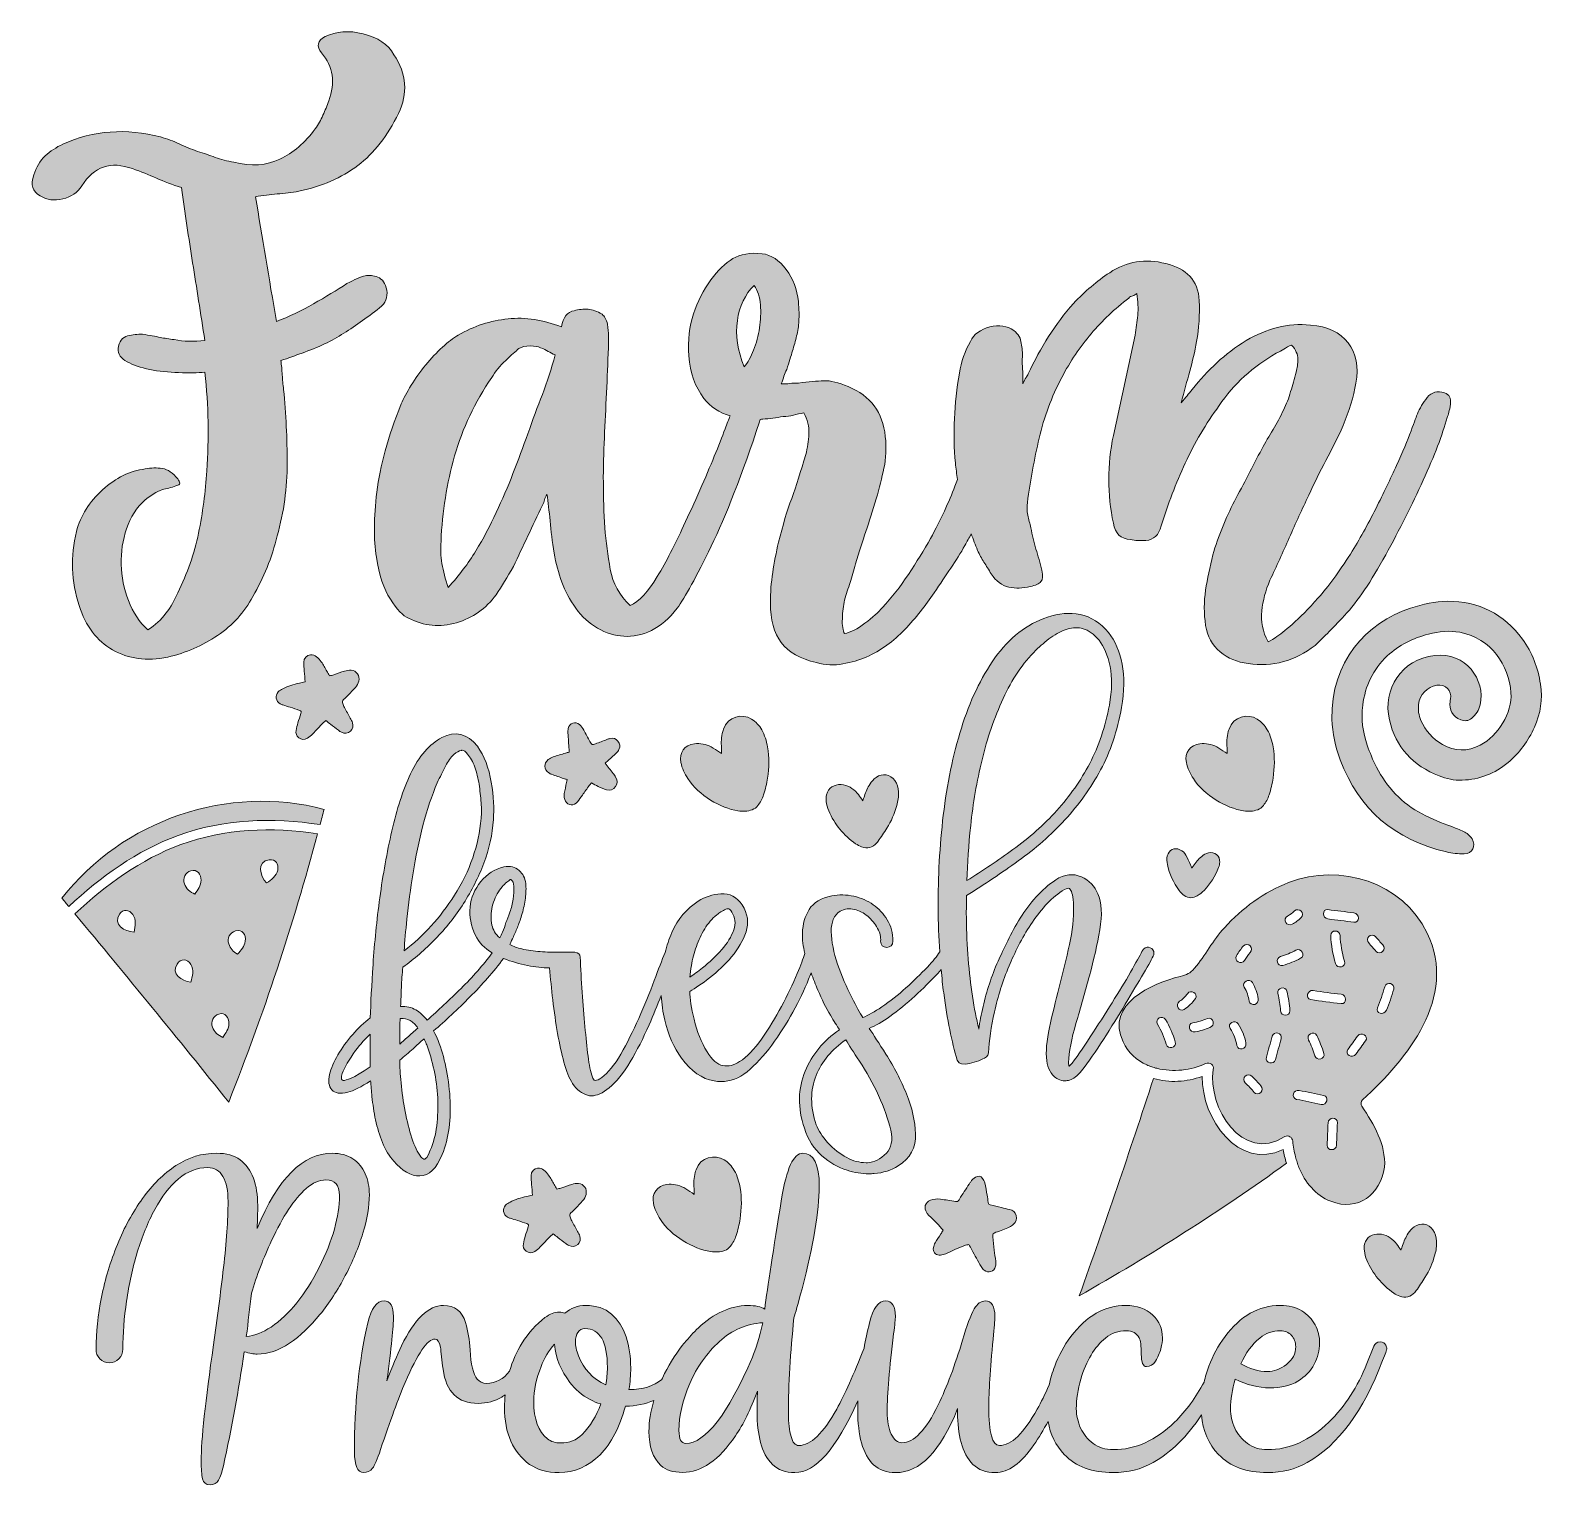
# Model space of a CAD drawing. Header units: inches. Extents: x 0.09 to 5.91, y -5.8 to -0.19.
import ezdxf

# ---------------------------------------------------------------- set-up
doc = ezdxf.new("R2010")
doc.units = ezdxf.units.IN
doc.header["$MEASUREMENT"] = 0
doc.layers.add('Layer 1', color=7, linetype='Continuous')

# ---------------------------------------------------------------- blocks, each defined once
blk = doc.blocks.new('block 2')
at = {"layer": 'Layer 1', "lineweight": 0}
for points, knots in [([(1.392, -4.6816), (1.392, -4.6518), (1.3867, -4.625), (1.3762, -4.601), (1.3656, -4.5771), (1.3497, -4.558), (1.3285, -4.5436), (1.3074, -4.5293), (1.2809, -4.5221), (1.2492, -4.5221), (1.1363, -4.5221), (1.0398, -4.6186), (0.9597, -4.8116), (0.9612, -4.7788), (0.962, -4.7493), (0.962, -4.7231), (0.962, -4.6833), (0.9564, -4.6483), (0.9453, -4.6181), (0.9342, -4.5878), (0.9171, -4.5643), (0.8939, -4.5474), (0.8707, -4.5305), (0.8408, -4.5221), (0.804, -4.5221), (0.7475, -4.5221), (0.6953, -4.5379), (0.6471, -4.5697), (0.599, -4.6014), (0.5561, -4.6436), (0.5183, -4.6963), (0.4805, -4.7489), (0.4482, -4.808), (0.4215, -4.8735), (0.3948, -4.9391), (0.3744, -5.0067), (0.3603, -5.0765), (0.3462, -5.1463), (0.3391, -5.2132), (0.3391, -5.2772), (0.3391, -5.2913), (0.3442, -5.3035), (0.3542, -5.3138), (0.3643, -5.3242), (0.3764, -5.3293), (0.3905, -5.3293), (0.4051, -5.3293), (0.4175, -5.3242), (0.4276, -5.3138), (0.4376, -5.3035), (0.4427, -5.2913), (0.4427, -5.2772), (0.4427, -5.2182), (0.4473, -5.1564), (0.4567, -5.0916), (0.466, -5.0269), (0.4798, -4.9641), (0.4982, -4.9034), (0.5166, -4.8427), (0.539, -4.7878), (0.5655, -4.7386), (0.592, -4.6895), (0.6223, -4.6503), (0.6566, -4.6211), (0.6908, -4.5919), (0.7284, -4.5772), (0.7692, -4.5772), (0.7954, -4.5772), (0.8151, -4.5888), (0.8282, -4.612), (0.8413, -4.6352), (0.8478, -4.6672), (0.8478, -4.708), (0.8478, -4.7796), (0.842, -4.8643), (0.8304, -4.9624), (0.8188, -5.0604), (0.806, -5.1598), (0.7919, -5.2605), (0.7601, -5.4777), (0.7443, -5.6269), (0.7443, -5.708), (0.7443, -5.7382), (0.746, -5.761), (0.7496, -5.7764), (0.7531, -5.7918), (0.7627, -5.7995), (0.7783, -5.7995), (0.7934, -5.7995), (0.8045, -5.7934), (0.8115, -5.7813), (0.8186, -5.7692), (0.8246, -5.7511), (0.8297, -5.7269), (0.8619, -5.5813), (0.8886, -5.4347), (0.9098, -5.287), (0.9305, -5.293), (0.9471, -5.2961), (0.9597, -5.2961), (1.0015, -5.2961), (1.0431, -5.2821), (1.0844, -5.2541), (1.1257, -5.2261), (1.1648, -5.1894), (1.2016, -5.1438), (1.2383, -5.0982), (1.271, -5.0482), (1.2994, -4.9937), (1.3279, -4.9393), (1.3505, -4.8848), (1.3671, -4.8301), (1.3837, -4.7754), (1.392, -4.7259), (1.392, -4.6816)], [0, 0, 0, 0, 1, 1, 1, 2, 2, 2, 3, 3, 3, 4, 4, 4, 5, 5, 5, 6, 6, 6, 7, 7, 7, 8, 8, 8, 9, 9, 9, 10, 10, 10, 11, 11, 11, 12, 12, 12, 13, 13, 13, 14, 14, 14, 15, 15, 15, 16, 16, 16, 17, 17, 17, 18, 18, 18, 19, 19, 19, 20, 20, 20, 21, 21, 21, 22, 22, 22, 23, 23, 23, 24, 24, 24, 25, 25, 25, 26, 26, 26, 27, 27, 27, 28, 28, 28, 29, 29, 29, 30, 30, 30, 31, 31, 31, 32, 32, 32, 33, 33, 33, 34, 34, 34, 35, 35, 35, 36, 36, 36, 37, 37, 37, 38, 38, 38, 38]), ([(1.1985, -4.9624), (1.1461, -5.0669), (1.0844, -5.1434), (1.0133, -5.1918), (0.9821, -5.2129), (0.9503, -5.225), (0.9181, -5.228), (0.9252, -5.1726), (0.9317, -5.1172), (0.9378, -5.0618), (0.9579, -4.9937), (0.9839, -4.9259), (1.0156, -4.8584), (1.0584, -4.7657), (1.1028, -4.6989), (1.1486, -4.6581), (1.1733, -4.636), (1.1988, -4.6249), (1.225, -4.6249), (1.2593, -4.6249), (1.2766, -4.6448), (1.2771, -4.6846), (1.2771, -4.7652), (1.2509, -4.8578), (1.1985, -4.9624)], [0, 0, 0, 0, 1, 1, 1, 2, 2, 2, 3, 3, 3, 4, 4, 4, 5, 5, 5, 6, 6, 6, 7, 7, 7, 8, 8, 8, 8])]:
    blk.add_open_spline(points, degree=3, knots=knots, dxfattribs=at)
blk = doc.blocks.new('block 3')
at = {"layer": 'Layer 1', "lineweight": 0}
for points, knots in [([(5.2855, -5.2492), (5.2739, -5.2492), (5.2658, -5.2548), (5.2613, -5.2658), (5.2613, -5.2658), (5.2348, -5.3323), (5.2348, -5.3323), (5.1995, -5.4221), (5.1507, -5.4974), (5.0882, -5.5583), (5.0156, -5.6289), (4.9367, -5.6642), (4.8516, -5.6642), (4.8214, -5.6642), (4.7957, -5.6564), (4.7745, -5.6407), (4.7533, -5.6251), (4.7372, -5.6052), (4.7261, -5.581), (4.715, -5.5568), (4.7095, -5.5322), (4.7095, -5.507), (4.7095, -5.4707), (4.7156, -5.4324), (4.7276, -5.3921), (4.7725, -5.4147), (4.8168, -5.4261), (4.8607, -5.4261), (4.9045, -5.4261), (4.9405, -5.4175), (4.9688, -5.4004), (4.997, -5.3832), (5.018, -5.3614), (5.0319, -5.335), (5.0457, -5.3085), (5.0527, -5.2812), (5.0527, -5.253), (5.0527, -5.2283), (5.0469, -5.205), (5.0353, -5.1831), (5.0237, -5.1611), (5.0067, -5.1433), (4.9842, -5.1294), (4.9618, -5.1155), (4.934, -5.1086), (4.9007, -5.1086), (4.8181, -5.1086), (4.7473, -5.1487), (4.6883, -5.2288), (4.6621, -5.2641), (4.6415, -5.3019), (4.6264, -5.3422), (4.6185, -5.3628), (4.6122, -5.3834), (4.6074, -5.404), (4.5762, -5.4632), (4.5385, -5.5147), (4.4941, -5.5583), (4.4215, -5.6289), (4.3429, -5.6642), (4.2583, -5.6642), (4.2275, -5.6642), (4.2016, -5.6564), (4.1804, -5.6407), (4.1592, -5.6251), (4.1431, -5.6052), (4.132, -5.581), (4.121, -5.5568), (4.1154, -5.5322), (4.1154, -5.507), (4.1154, -5.4707), (4.1212, -5.4324), (4.1328, -5.3921), (4.1535, -5.3215), (4.1852, -5.2689), (4.228, -5.2341), (4.2507, -5.2154), (4.2774, -5.2061), (4.3081, -5.2061), (4.3313, -5.2061), (4.3477, -5.2152), (4.3573, -5.2333), (4.3628, -5.2434), (4.3656, -5.2644), (4.3656, -5.2964), (4.3656, -5.3285), (4.3724, -5.3444), (4.386, -5.3444), (4.4001, -5.3444), (4.4117, -5.3372), (4.4208, -5.3229), (4.4298, -5.3085), (4.4365, -5.2928), (4.4408, -5.2756), (4.4451, -5.2585), (4.4472, -5.2444), (4.4472, -5.2333), (4.4472, -5.1985), (4.4349, -5.1696), (4.4102, -5.1464), (4.3835, -5.1212), (4.349, -5.1086), (4.3066, -5.1086), (4.224, -5.1086), (4.1532, -5.1487), (4.0942, -5.2288), (4.068, -5.2641), (4.0474, -5.3019), (4.0323, -5.3422), (4.023, -5.3665), (4.016, -5.3908), (4.011, -5.415), (3.9947, -5.451), (3.9793, -5.4821), (3.965, -5.5077), (3.9131, -5.6014), (3.8645, -5.6483), (3.8191, -5.6483), (3.7919, -5.6483), (3.7783, -5.5984), (3.7783, -5.4986), (3.7783, -5.4437), (3.7838, -5.3568), (3.7949, -5.2379), (3.7995, -5.1945), (3.8017, -5.1658), (3.8017, -5.1517), (3.8017, -5.1114), (3.7896, -5.0912), (3.7654, -5.0912), (3.7483, -5.0912), (3.7339, -5.1013), (3.7224, -5.1215), (3.7082, -5.1461), (3.6931, -5.1865), (3.677, -5.2424), (3.6483, -5.3386), (3.617, -5.4218), (3.5833, -5.4918), (3.5364, -5.5891), (3.4898, -5.6377), (3.4434, -5.6377), (3.4268, -5.6377), (3.4132, -5.6265), (3.4026, -5.6041), (3.392, -5.5817), (3.3867, -5.5533), (3.3867, -5.5191), (3.3867, -5.45), (3.3951, -5.3497), (3.4117, -5.2182), (3.4162, -5.1814), (3.4185, -5.1593), (3.4185, -5.1517), (3.4185, -5.1114), (3.4061, -5.0912), (3.3814, -5.0912), (3.3527, -5.0912), (3.3318, -5.1195), (3.3187, -5.1759), (3.3106, -5.2091), (3.3037, -5.2414), (3.2978, -5.2729), (3.2581, -5.3747), (3.223, -5.4531), (3.1925, -5.5077), (3.1406, -5.6014), (3.0919, -5.6483), (3.0466, -5.6483), (3.033, -5.6483), (3.0229, -5.6367), (3.0164, -5.6135), (3.0098, -5.5904), (3.0065, -5.5611), (3.0065, -5.5258), (3.0065, -5.4125), (3.0136, -5.2893), (3.0277, -5.1562), (3.0327, -5.1401), (3.0431, -5.1028), (3.0587, -5.0444), (3.103, -4.8756), (3.1252, -4.744), (3.1252, -4.6498), (3.1252, -4.5647), (3.104, -4.5221), (3.0617, -4.5221), (3.0264, -4.5221), (2.9992, -4.5805), (2.9801, -4.6974), (2.9478, -4.8955), (2.9262, -5.0373), (2.9151, -5.123), (2.901, -5.1134), (2.8791, -5.1086), (2.8493, -5.1086), (2.7823, -5.1101), (2.7191, -5.1389), (2.6596, -5.1948), (2.6402, -5.213), (2.6223, -5.2325), (2.6055, -5.2531), (2.602, -5.2553), (2.5994, -5.2587), (2.5975, -5.2629), (2.5679, -5.3008), (2.5425, -5.3425), (2.5213, -5.3883), (2.5206, -5.3897), (2.5201, -5.3911), (2.5194, -5.3925), (2.519, -5.3928), (2.5187, -5.3932), (2.5183, -5.3936), (2.488, -5.4198), (2.4459, -5.4329), (2.392, -5.4329), (2.3966, -5.4047), (2.3988, -5.3767), (2.3988, -5.349), (2.3988, -5.3061), (2.3929, -5.2665), (2.3811, -5.2299), (2.3692, -5.1934), (2.3506, -5.164), (2.3251, -5.1419), (2.2997, -5.1197), (2.2666, -5.1086), (2.2257, -5.1086), (2.1945, -5.1086), (2.1678, -5.1187), (2.1456, -5.1389), (2.1391, -5.1358), (2.1315, -5.1343), (2.1229, -5.1343), (2.1058, -5.1343), (2.0877, -5.1414), (2.0685, -5.1555), (2.0342, -5.1817), (2.0048, -5.2142), (1.9801, -5.253), (1.9592, -5.2872), (1.9434, -5.3235), (1.9322, -5.3617), (1.9086, -5.3929), (1.879, -5.4087), (1.8433, -5.4087), (1.8286, -5.4087), (1.8168, -5.4031), (1.8077, -5.3921), (1.7921, -5.3739), (1.7828, -5.3364), (1.7798, -5.2794), (1.7778, -5.2422), (1.772, -5.2071), (1.7624, -5.1744), (1.7493, -5.1305), (1.7211, -5.1086), (1.6777, -5.1086), (1.6203, -5.1086), (1.5664, -5.1605), (1.516, -5.2643), (1.4989, -5.2996), (1.4802, -5.3444), (1.46, -5.3988), (1.4767, -5.2709), (1.485, -5.1885), (1.485, -5.1517), (1.485, -5.1114), (1.4729, -5.0912), (1.4487, -5.0912), (1.42, -5.0912), (1.3991, -5.1195), (1.386, -5.1759), (1.3517, -5.3265), (1.3346, -5.4918), (1.3346, -5.6717), (1.3346, -5.7257), (1.3462, -5.7526), (1.3694, -5.7526), (1.384, -5.7526), (1.3956, -5.7471), (1.4041, -5.736), (1.4127, -5.7249), (1.423, -5.701), (1.4351, -5.6642), (1.4724, -5.5528), (1.5041, -5.4664), (1.5304, -5.4049), (1.5777, -5.2935), (1.616, -5.2379), (1.6452, -5.2379), (1.6548, -5.2379), (1.6616, -5.2482), (1.6657, -5.2689), (1.6672, -5.2789), (1.6687, -5.2914), (1.6702, -5.3063), (1.6717, -5.3211), (1.6737, -5.3371), (1.6762, -5.3543), (1.6878, -5.4419), (1.7327, -5.4858), (1.8108, -5.4858), (1.8455, -5.4858), (1.876, -5.4777), (1.9022, -5.4616), (1.9067, -5.4588), (1.911, -5.4558), (1.9152, -5.4527), (1.9138, -5.4685), (1.9128, -5.4845), (1.9128, -5.5009), (1.9128, -5.6022), (1.9451, -5.6755), (2.0096, -5.7209), (2.0398, -5.742), (2.0776, -5.7526), (2.1229, -5.7526), (2.1819, -5.7526), (2.2348, -5.7297), (2.2817, -5.6838), (2.324, -5.6395), (2.3562, -5.5772), (2.3784, -5.4971), (2.4198, -5.4955), (2.4564, -5.4878), (2.4883, -5.4744), (2.4756, -5.5166), (2.4691, -5.5564), (2.4691, -5.5939), (2.4691, -5.6523), (2.4845, -5.6962), (2.5152, -5.7254), (2.5344, -5.743), (2.5624, -5.7519), (2.5991, -5.7519), (2.6712, -5.7519), (2.739, -5.7047), (2.8025, -5.6105), (2.8327, -5.5672), (2.8609, -5.5097), (2.8871, -5.4382), (2.8861, -5.4674), (2.8856, -5.4954), (2.8856, -5.5221), (2.8856, -5.5634), (2.8901, -5.6016), (2.8992, -5.6366), (2.9083, -5.6716), (2.9234, -5.6997), (2.9446, -5.7209), (2.9657, -5.742), (2.9947, -5.7526), (3.0315, -5.7526), (3.1107, -5.7526), (3.1915, -5.6605), (3.2741, -5.4765), (3.2736, -5.4893), (3.2734, -5.502), (3.2734, -5.5145), (3.2734, -5.5614), (3.2783, -5.6027), (3.2881, -5.6385), (3.2979, -5.6742), (3.3134, -5.7022), (3.3346, -5.7224), (3.3558, -5.7425), (3.384, -5.7526), (3.4192, -5.7526), (3.513, -5.7526), (3.5926, -5.6705), (3.6581, -5.5062), (3.6581, -5.5062), (3.6581, -5.5221), (3.6581, -5.5221), (3.6581, -5.5634), (3.6626, -5.6016), (3.6717, -5.6366), (3.6808, -5.6716), (3.6959, -5.6997), (3.7171, -5.7209), (3.7382, -5.742), (3.7672, -5.7526), (3.804, -5.7526), (3.8539, -5.7526), (3.9032, -5.7168), (3.9521, -5.6453), (3.9709, -5.6182), (3.989, -5.5881), (4.0065, -5.5554), (4.015, -5.6056), (4.0357, -5.648), (4.0689, -5.6827), (4.1135, -5.7293), (4.1764, -5.7526), (4.2575, -5.7526), (4.3139, -5.7526), (4.3651, -5.7398), (4.4109, -5.714), (4.4808, -5.6746), (4.5429, -5.6132), (4.5974, -5.5303), (4.6026, -5.5915), (4.6244, -5.6424), (4.663, -5.6827), (4.7076, -5.7293), (4.7705, -5.7526), (4.8516, -5.7526), (4.908, -5.7526), (4.9592, -5.7398), (5.005, -5.714), (5.1245, -5.6465), (5.2212, -5.5155), (5.2953, -5.321), (5.3059, -5.2943), (5.3112, -5.2789), (5.3112, -5.2749), (5.3112, -5.2714), (5.3101, -5.2671), (5.3081, -5.2621), (5.3041, -5.2535), (5.2965, -5.2492), (5.2855, -5.2492)], [0, 0, 0, 0, 1, 1, 1, 2, 2, 2, 3, 3, 3, 4, 4, 4, 5, 5, 5, 6, 6, 6, 7, 7, 7, 8, 8, 8, 9, 9, 9, 10, 10, 10, 11, 11, 11, 12, 12, 12, 13, 13, 13, 14, 14, 14, 15, 15, 15, 16, 16, 16, 17, 17, 17, 18, 18, 18, 19, 19, 19, 20, 20, 20, 21, 21, 21, 22, 22, 22, 23, 23, 23, 24, 24, 24, 25, 25, 25, 26, 26, 26, 27, 27, 27, 28, 28, 28, 29, 29, 29, 30, 30, 30, 31, 31, 31, 32, 32, 32, 33, 33, 33, 34, 34, 34, 35, 35, 35, 36, 36, 36, 37, 37, 37, 38, 38, 38, 39, 39, 39, 40, 40, 40, 41, 41, 41, 42, 42, 42, 43, 43, 43, 44, 44, 44, 45, 45, 45, 46, 46, 46, 47, 47, 47, 48, 48, 48, 49, 49, 49, 50, 50, 50, 51, 51, 51, 52, 52, 52, 53, 53, 53, 54, 54, 54, 55, 55, 55, 56, 56, 56, 57, 57, 57, 58, 58, 58, 59, 59, 59, 60, 60, 60, 61, 61, 61, 62, 62, 62, 63, 63, 63, 64, 64, 64, 65, 65, 65, 66, 66, 66, 67, 67, 67, 68, 68, 68, 69, 69, 69, 70, 70, 70, 71, 71, 71, 72, 72, 72, 73, 73, 73, 74, 74, 74, 75, 75, 75, 76, 76, 76, 77, 77, 77, 78, 78, 78, 79, 79, 79, 80, 80, 80, 81, 81, 81, 82, 82, 82, 83, 83, 83, 84, 84, 84, 85, 85, 85, 86, 86, 86, 87, 87, 87, 88, 88, 88, 89, 89, 89, 90, 90, 90, 91, 91, 91, 92, 92, 92, 93, 93, 93, 94, 94, 94, 95, 95, 95, 96, 96, 96, 97, 97, 97, 98, 98, 98, 99, 99, 99, 100, 100, 100, 101, 101, 101, 102, 102, 102, 103, 103, 103, 104, 104, 104, 105, 105, 105, 106, 106, 106, 107, 107, 107, 108, 108, 108, 109, 109, 109, 110, 110, 110, 111, 111, 111, 112, 112, 112, 113, 113, 113, 114, 114, 114, 115, 115, 115, 116, 116, 116, 117, 117, 117, 118, 118, 118, 119, 119, 119, 120, 120, 120, 121, 121, 121, 122, 122, 122, 123, 123, 123, 124, 124, 124, 125, 125, 125, 126, 126, 126, 127, 127, 127, 128, 128, 128, 129, 129, 129, 130, 130, 130, 131, 131, 131, 132, 132, 132, 133, 133, 133, 134, 134, 134, 135, 135, 135, 136, 136, 136, 137, 137, 137, 138, 138, 138, 139, 139, 139, 140, 140, 140, 141, 141, 141, 141]), ([(2.8675, -5.3082), (2.7722, -5.5294), (2.6866, -5.64), (2.6105, -5.64), (2.5934, -5.64), (2.5848, -5.6236), (2.5848, -5.5908), (2.5848, -5.5334), (2.5986, -5.4729), (2.6263, -5.4094), (2.654, -5.3459), (2.6921, -5.292), (2.7405, -5.2477), (2.7888, -5.2033), (2.8448, -5.1792), (2.9083, -5.1751), (2.8932, -5.2346), (2.8796, -5.2789), (2.8675, -5.3082)], [0, 0, 0, 0, 1, 1, 1, 2, 2, 2, 3, 3, 3, 4, 4, 4, 5, 5, 5, 6, 6, 6, 6]), ([(2.3028, -5.4147), (2.2519, -5.3905), (2.2169, -5.3533), (2.1978, -5.3029), (2.1897, -5.2822), (2.1857, -5.2641), (2.1857, -5.2485), (2.1857, -5.2338), (2.1889, -5.2217), (2.1955, -5.2122), (2.202, -5.2026), (2.2111, -5.1978), (2.2227, -5.1978), (2.2802, -5.1978), (2.3089, -5.2477), (2.3089, -5.3475), (2.3089, -5.3696), (2.3069, -5.3921), (2.3028, -5.4147)], [0, 0, 0, 0, 1, 1, 1, 2, 2, 2, 3, 3, 3, 4, 4, 4, 5, 5, 5, 6, 6, 6, 6]), ([(4.8221, -5.2341), (4.8448, -5.2154), (4.8715, -5.2061), (4.9022, -5.2061), (4.9194, -5.2061), (4.9333, -5.212), (4.9442, -5.2239), (4.955, -5.2357), (4.9604, -5.2502), (4.9604, -5.2673), (4.9604, -5.2946), (4.9485, -5.3174), (4.9245, -5.3357), (4.9006, -5.3541), (4.8763, -5.3633), (4.8516, -5.3633), (4.8184, -5.3633), (4.7841, -5.3533), (4.7488, -5.3331), (4.768, -5.2913), (4.7924, -5.2583), (4.8221, -5.2341)], [0, 0, 0, 0, 1, 1, 1, 2, 2, 2, 3, 3, 3, 4, 4, 4, 5, 5, 5, 6, 6, 6, 7, 7, 7, 7]), ([(2.2114, -5.606), (2.1897, -5.6276), (2.1625, -5.6385), (2.1297, -5.6385), (2.1091, -5.6385), (2.0919, -5.6332), (2.0784, -5.6226), (2.0431, -5.5954), (2.0254, -5.5473), (2.0254, -5.4782), (2.0254, -5.4364), (2.0348, -5.3916), (2.0534, -5.3437), (2.066, -5.3109), (2.0831, -5.2825), (2.1048, -5.2583), (2.1103, -5.3117), (2.1302, -5.3606), (2.1645, -5.4049), (2.1847, -5.4321), (2.2109, -5.4543), (2.2431, -5.4714), (2.2552, -5.4785), (2.2686, -5.484), (2.2832, -5.488), (2.2671, -5.5344), (2.2431, -5.5737), (2.2114, -5.606)], [0, 0, 0, 0, 1, 1, 1, 2, 2, 2, 3, 3, 3, 4, 4, 4, 5, 5, 5, 6, 6, 6, 7, 7, 7, 8, 8, 8, 9, 9, 9, 9])]:
    blk.add_open_spline(points, degree=3, knots=knots, dxfattribs=at)
blk = doc.blocks.new('block 4')
at = {"layer": 'Layer 1', "lineweight": 0}
for points, knots in [([(1.4207, -1.9744), (1.4091, -2.0732), (1.4085, -2.1568), (1.419, -2.2253), (1.4295, -2.2939), (1.4474, -2.3479), (1.473, -2.3874), (1.4986, -2.4269), (1.5218, -2.4513), (1.5427, -2.4606), (1.6031, -2.4908), (1.6647, -2.4966), (1.7275, -2.478), (1.7902, -2.4594), (1.8413, -2.4235), (1.8808, -2.37), (1.9018, -2.3375), (1.9238, -2.3015), (1.9471, -2.2619), (1.9656, -2.2224), (1.9842, -2.183), (2.0028, -2.1434), (2.0214, -2.1039), (2.04, -2.0644), (2.0586, -2.0249), (2.0632, -2.0179), (2.0661, -2.011), (2.0673, -2.004), (2.0685, -1.997), (2.0714, -1.9901), (2.076, -1.9831), (2.0807, -2.0133), (2.0847, -2.0476), (2.0882, -2.0859), (2.0917, -2.1242), (2.097, -2.1655), (2.1039, -2.2096), (2.1109, -2.2492), (2.1208, -2.2863), (2.1335, -2.3212), (2.1463, -2.356), (2.1643, -2.3897), (2.1876, -2.4223), (2.2108, -2.4548), (2.2387, -2.4803), (2.2712, -2.4989), (2.3037, -2.5175), (2.3375, -2.528), (2.3723, -2.5303), (2.4072, -2.5326), (2.4426, -2.5251), (2.4786, -2.5077), (2.5146, -2.4902), (2.5477, -2.4617), (2.578, -2.4223), (2.6081, -2.3804), (2.6517, -2.3009), (2.7087, -2.1835), (2.7656, -2.0662), (2.8277, -1.9064), (2.8952, -1.7042), (2.8963, -1.7008), (2.8971, -1.6976), (2.898, -1.6943), (2.9011, -1.6941), (2.9042, -1.694), (2.9073, -1.6938), (2.934, -1.6915), (2.9602, -1.688), (2.9857, -1.6833), (2.9997, -1.6833), (3.013, -1.6816), (3.0258, -1.6781), (3.0386, -1.6746), (3.052, -1.6717), (3.0659, -1.6694), (3.0799, -1.695), (3.0862, -1.7217), (3.0851, -1.7495), (3.0839, -1.7774), (3.0799, -1.8042), (3.0729, -1.8297), (3.0543, -1.8948), (3.0363, -1.9512), (3.0189, -1.9988), (3.0015, -2.0464), (2.9846, -2.1028), (2.9683, -2.1678), (2.959, -2.2074), (2.9514, -2.2462), (2.9457, -2.2846), (2.9399, -2.3229), (2.937, -2.3619), (2.937, -2.4013), (2.937, -2.4664), (2.9509, -2.5175), (2.9788, -2.5547), (3.0067, -2.5919), (3.052, -2.6175), (3.1147, -2.6314), (3.1496, -2.6407), (3.1832, -2.6424), (3.2158, -2.6366), (3.2483, -2.6308), (3.2786, -2.6221), (3.3064, -2.6105), (3.3622, -2.5849), (3.4115, -2.5495), (3.4546, -2.5042), (3.4975, -2.4589), (3.5353, -2.4118), (3.5678, -2.363), (3.591, -2.3282), (3.6125, -2.2962), (3.6323, -2.2672), (3.652, -2.2381), (3.6701, -2.2091), (3.6863, -2.18), (3.6946, -2.1653), (3.7026, -2.1503), (3.7106, -2.135), (3.7182, -2.1564), (3.7262, -2.1778), (3.7351, -2.1992), (3.7421, -2.2155), (3.7502, -2.2306), (3.7595, -2.2445), (3.7688, -2.2584), (3.7781, -2.2736), (3.7874, -2.2898), (3.806, -2.3177), (3.8286, -2.3346), (3.8554, -2.3404), (3.882, -2.3462), (3.9094, -2.3456), (3.9373, -2.3386), (3.9582, -2.334), (3.9721, -2.3276), (3.9791, -2.3194), (3.9861, -2.3113), (3.9872, -2.2968), (3.9826, -2.2759), (3.9756, -2.248), (3.968, -2.2207), (3.9599, -2.194), (3.9518, -2.1673), (3.9454, -2.1399), (3.9408, -2.112), (3.9361, -2.0958), (3.9321, -2.0795), (3.9286, -2.0632), (3.9251, -2.047), (3.9245, -2.0307), (3.9268, -2.0145), (3.9384, -1.9308), (3.9535, -1.8483), (3.9721, -1.767), (3.9907, -1.6857), (4.0197, -1.6078), (4.0593, -1.5334), (4.0918, -1.4707), (4.1295, -1.4144), (4.1726, -1.3644), (4.2155, -1.3144), (4.2637, -1.2685), (4.3172, -1.2267), (4.3218, -1.2221), (4.3271, -1.2192), (4.3329, -1.218), (4.3387, -1.2169), (4.3439, -1.214), (4.3486, -1.2093), (4.3532, -1.2395), (4.3544, -1.2674), (4.3521, -1.2929), (4.3497, -1.3185), (4.3462, -1.3441), (4.3416, -1.3696), (4.3416, -1.3696), (4.258, -1.7565), (4.258, -1.7565), (4.2463, -1.8123), (4.2405, -1.8687), (4.2405, -1.9256), (4.2405, -1.9825), (4.2463, -2.0388), (4.258, -2.0946), (4.2649, -2.1342), (4.287, -2.1551), (4.3242, -2.1574), (4.3335, -2.1597), (4.3428, -2.1608), (4.3521, -2.1608), (4.3613, -2.1608), (4.3718, -2.1608), (4.3834, -2.1608), (4.4136, -2.1586), (4.4334, -2.1399), (4.4427, -2.1051), (4.4682, -2.0214), (4.499, -1.9407), (4.5351, -1.8628), (4.5711, -1.785), (4.6146, -1.7112), (4.6658, -1.6415), (4.6937, -1.5997), (4.7262, -1.5619), (4.7634, -1.5282), (4.8005, -1.4945), (4.8412, -1.4649), (4.8854, -1.4393), (4.897, -1.4347), (4.9068, -1.4295), (4.915, -1.4236), (4.9231, -1.4179), (4.933, -1.4126), (4.9446, -1.408), (4.9608, -1.4266), (4.969, -1.4446), (4.969, -1.462), (4.969, -1.4794), (4.9667, -1.4963), (4.9621, -1.5125), (4.9551, -1.5381), (4.9481, -1.5631), (4.9411, -1.5875), (4.9342, -1.6119), (4.9249, -1.6357), (4.9132, -1.6589), (4.9016, -1.6845), (4.8883, -1.7095), (4.8732, -1.7339), (4.858, -1.7583), (4.8435, -1.7833), (4.8296, -1.8088), (4.7947, -1.8762), (4.7599, -1.943), (4.725, -2.0092), (4.6902, -2.0755), (4.6623, -2.1446), (4.6414, -2.2166), (4.6297, -2.2631), (4.6205, -2.3084), (4.6135, -2.3526), (4.6065, -2.3967), (4.6065, -2.442), (4.6135, -2.4885), (4.6205, -2.5303), (4.639, -2.564), (4.6693, -2.5896), (4.6994, -2.6151), (4.7355, -2.6302), (4.7773, -2.6349), (4.8726, -2.6488), (4.9586, -2.6256), (5.0352, -2.5652), (5.0608, -2.5419), (5.0985, -2.5036), (5.1485, -2.4501), (5.1985, -2.3967), (5.2514, -2.3189), (5.3071, -2.2166), (5.3606, -2.119), (5.4087, -2.0232), (5.4518, -1.9291), (5.4947, -1.8349), (5.5255, -1.7542), (5.5441, -1.6868), (5.5488, -1.6775), (5.5529, -1.6607), (5.5563, -1.6363), (5.5598, -1.6119), (5.5523, -1.5974), (5.5337, -1.5927), (5.5058, -1.5834), (5.4837, -1.5892), (5.4675, -1.6101), (5.4512, -1.631), (5.4384, -1.652), (5.4291, -1.6729), (5.4268, -1.6798), (5.4186, -1.7019), (5.4047, -1.7391), (5.3908, -1.7763), (5.3721, -1.8205), (5.3489, -1.8715), (5.3257, -1.9227), (5.299, -1.9785), (5.2688, -2.0388), (5.2385, -2.0993), (5.206, -2.1574), (5.1712, -2.2131), (5.127, -2.2828), (5.0858, -2.3392), (5.0474, -2.3822), (5.0091, -2.4252), (4.976, -2.4589), (4.9481, -2.4833), (4.9202, -2.5077), (4.8981, -2.5251), (4.8819, -2.5355), (4.8656, -2.546), (4.8563, -2.5512), (4.854, -2.5512), (4.8331, -2.5117), (4.8249, -2.4722), (4.8296, -2.4327), (4.8342, -2.3932), (4.8447, -2.3537), (4.861, -2.3142), (4.8865, -2.2608), (4.9115, -2.2062), (4.9359, -2.1504), (4.9603, -2.0946), (4.9852, -2.04), (5.0109, -1.9866), (5.0318, -1.9401), (5.0538, -1.8954), (5.0771, -1.8524), (5.1003, -1.8094), (5.1224, -1.7647), (5.1433, -1.7182), (5.1665, -1.6624), (5.1828, -1.6078), (5.1921, -1.5544), (5.2037, -1.4916), (5.1938, -1.4399), (5.1625, -1.3992), (5.1311, -1.3586), (5.0828, -1.336), (5.0178, -1.3313), (4.9736, -1.3266), (4.9312, -1.3295), (4.8906, -1.34), (4.8499, -1.3504), (4.8098, -1.3673), (4.7703, -1.3905), (4.7285, -1.4161), (4.6907, -1.4446), (4.6571, -1.4759), (4.6233, -1.5073), (4.5914, -1.5416), (4.5612, -1.5788), (4.5542, -1.5881), (4.5478, -1.5962), (4.542, -1.6031), (4.5362, -1.6101), (4.5286, -1.6194), (4.5194, -1.631), (4.531, -1.5869), (4.542, -1.5462), (4.5525, -1.509), (4.563, -1.4719), (4.5717, -1.4336), (4.5786, -1.394), (4.5879, -1.3429), (4.5914, -1.2906), (4.5891, -1.2372), (4.5867, -1.1977), (4.5745, -1.1663), (4.5525, -1.1431), (4.5304, -1.1199), (4.4996, -1.1036), (4.4601, -1.0942), (4.3811, -1.0733), (4.309, -1.085), (4.244, -1.1291), (4.1952, -1.1617), (4.1487, -1.2012), (4.1046, -1.2476), (4.0349, -1.3266), (3.9768, -1.4173), (3.9303, -1.5195), (3.928, -1.5242), (3.9251, -1.5288), (3.9216, -1.5334), (3.9181, -1.5381), (3.914, -1.5462), (3.9094, -1.5578), (3.9094, -1.5578), (3.9094, -1.509), (3.9094, -1.509), (3.9071, -1.4905), (3.9064, -1.4724), (3.9077, -1.455), (3.9088, -1.4376), (3.9071, -1.4196), (3.9024, -1.401), (3.9024, -1.3824), (3.8931, -1.3661), (3.8746, -1.3522), (3.8489, -1.3336), (3.8182, -1.329), (3.7822, -1.3382), (3.7461, -1.3476), (3.7212, -1.3661), (3.7072, -1.394), (3.6863, -1.4312), (3.6724, -1.4719), (3.6654, -1.516), (3.6445, -1.6345), (3.6393, -1.7501), (3.6497, -1.8628), (3.6517, -1.8839), (3.6545, -1.905), (3.6577, -1.9261), (3.6544, -1.9348), (3.6512, -1.9434), (3.648, -1.9517), (3.6247, -2.0122), (3.5934, -2.0795), (3.5539, -2.1539), (3.5283, -2.198), (3.4999, -2.244), (3.4685, -2.2915), (3.4371, -2.3392), (3.404, -2.3816), (3.3692, -2.4188), (3.3529, -2.4374), (3.3302, -2.4577), (3.3012, -2.4798), (3.2721, -2.5018), (3.246, -2.5152), (3.2228, -2.5199), (3.2158, -2.5082), (3.2129, -2.489), (3.2141, -2.4623), (3.2152, -2.4356), (3.2181, -2.4118), (3.2228, -2.3909), (3.2298, -2.3677), (3.2367, -2.345), (3.2437, -2.3229), (3.2506, -2.3009), (3.2576, -2.2771), (3.2646, -2.2515), (3.2786, -2.205), (3.2919, -2.1632), (3.3047, -2.126), (3.3174, -2.0888), (3.3308, -2.047), (3.3448, -2.0005), (3.3564, -1.9587), (3.3662, -1.9192), (3.3744, -1.882), (3.3825, -1.8449), (3.3842, -1.8042), (3.3796, -1.76), (3.3703, -1.6671), (3.3227, -1.6031), (3.2367, -1.5683), (3.1995, -1.5521), (3.1682, -1.5445), (3.1426, -1.5456), (3.117, -1.5468), (3.0845, -1.5497), (3.045, -1.5544), (3.0333, -1.5544), (3.0223, -1.555), (3.0119, -1.5561), (3.0015, -1.5573), (2.9904, -1.5578), (2.9788, -1.5578), (2.9834, -1.5462), (2.9869, -1.5364), (2.9892, -1.5282), (2.9915, -1.5201), (2.995, -1.5114), (2.9997, -1.5021), (3.0089, -1.4742), (3.0165, -1.4504), (3.0223, -1.4306), (3.0281, -1.4109), (3.0333, -1.3917), (3.038, -1.3731), (3.0427, -1.3545), (3.0455, -1.3354), (3.0468, -1.3156), (3.0479, -1.2959), (3.0473, -1.2709), (3.045, -1.2406), (3.0403, -1.1942), (3.0246, -1.153), (2.9979, -1.1169), (2.9712, -1.0809), (2.9404, -1.0606), (2.9056, -1.0559), (2.8591, -1.0513), (2.8213, -1.0577), (2.7923, -1.0751), (2.7632, -1.0925), (2.7348, -1.1199), (2.7069, -1.157), (2.679, -1.1965), (2.657, -1.2401), (2.6407, -1.2877), (2.6244, -1.3354), (2.6186, -1.3894), (2.6232, -1.4498), (2.6279, -1.5149), (2.6471, -1.5695), (2.6808, -1.6136), (2.7058, -1.6465), (2.7396, -1.669), (2.782, -1.6812), (2.7765, -1.6941), (2.7701, -1.7105), (2.7627, -1.7304), (2.751, -1.7617), (2.7371, -1.7972), (2.7209, -1.8367), (2.7046, -1.8762), (2.686, -1.9198), (2.6651, -1.9674), (2.6442, -2.015), (2.6233, -2.061), (2.6024, -2.1051), (2.5698, -2.1771), (2.5361, -2.2422), (2.5013, -2.3003), (2.4664, -2.3584), (2.4316, -2.3956), (2.3967, -2.4118), (2.3549, -2.3723), (2.3293, -2.3259), (2.32, -2.2724), (2.3107, -2.219), (2.3037, -2.1655), (2.2991, -2.112), (2.2921, -1.9959), (2.2915, -1.8803), (2.2974, -1.7652), (2.3031, -1.6502), (2.3084, -1.5346), (2.313, -1.4184), (2.313, -1.4022), (2.313, -1.387), (2.313, -1.3731), (2.313, -1.3592), (2.3119, -1.3441), (2.3096, -1.3278), (2.3049, -1.3092), (2.2979, -1.2964), (2.2887, -1.2894), (2.27, -1.2778), (2.2521, -1.2715), (2.2346, -1.2703), (2.2172, -1.2691), (2.1992, -1.2709), (2.1806, -1.2755), (2.155, -1.2802), (2.1388, -1.3011), (2.1318, -1.3382), (2.0621, -1.3104), (1.9935, -1.2999), (1.9262, -1.3069), (1.8587, -1.3139), (1.7948, -1.3348), (1.7344, -1.3696), (1.7158, -1.3813), (1.6955, -1.3969), (1.6735, -1.4167), (1.6513, -1.4364), (1.6299, -1.4591), (1.609, -1.4846), (1.5881, -1.5102), (1.5694, -1.5364), (1.5532, -1.5631), (1.5369, -1.5898), (1.5241, -1.6136), (1.5149, -1.6345), (1.4637, -1.7623), (1.4324, -1.8756), (1.4207, -1.9744)], [0, 0, 0, 0, 1, 1, 1, 2, 2, 2, 3, 3, 3, 4, 4, 4, 5, 5, 5, 6, 6, 6, 7, 7, 7, 8, 8, 8, 9, 9, 9, 10, 10, 10, 11, 11, 11, 12, 12, 12, 13, 13, 13, 14, 14, 14, 15, 15, 15, 16, 16, 16, 17, 17, 17, 18, 18, 18, 19, 19, 19, 20, 20, 20, 21, 21, 21, 22, 22, 22, 23, 23, 23, 24, 24, 24, 25, 25, 25, 26, 26, 26, 27, 27, 27, 28, 28, 28, 29, 29, 29, 30, 30, 30, 31, 31, 31, 32, 32, 32, 33, 33, 33, 34, 34, 34, 35, 35, 35, 36, 36, 36, 37, 37, 37, 38, 38, 38, 39, 39, 39, 40, 40, 40, 41, 41, 41, 42, 42, 42, 43, 43, 43, 44, 44, 44, 45, 45, 45, 46, 46, 46, 47, 47, 47, 48, 48, 48, 49, 49, 49, 50, 50, 50, 51, 51, 51, 52, 52, 52, 53, 53, 53, 54, 54, 54, 55, 55, 55, 56, 56, 56, 57, 57, 57, 58, 58, 58, 59, 59, 59, 60, 60, 60, 61, 61, 61, 62, 62, 62, 63, 63, 63, 64, 64, 64, 65, 65, 65, 66, 66, 66, 67, 67, 67, 68, 68, 68, 69, 69, 69, 70, 70, 70, 71, 71, 71, 72, 72, 72, 73, 73, 73, 74, 74, 74, 75, 75, 75, 76, 76, 76, 77, 77, 77, 78, 78, 78, 79, 79, 79, 80, 80, 80, 81, 81, 81, 82, 82, 82, 83, 83, 83, 84, 84, 84, 85, 85, 85, 86, 86, 86, 87, 87, 87, 88, 88, 88, 89, 89, 89, 90, 90, 90, 91, 91, 91, 92, 92, 92, 93, 93, 93, 94, 94, 94, 95, 95, 95, 96, 96, 96, 97, 97, 97, 98, 98, 98, 99, 99, 99, 100, 100, 100, 101, 101, 101, 102, 102, 102, 103, 103, 103, 104, 104, 104, 105, 105, 105, 106, 106, 106, 107, 107, 107, 108, 108, 108, 109, 109, 109, 110, 110, 110, 111, 111, 111, 112, 112, 112, 113, 113, 113, 114, 114, 114, 115, 115, 115, 116, 116, 116, 117, 117, 117, 118, 118, 118, 119, 119, 119, 120, 120, 120, 121, 121, 121, 122, 122, 122, 123, 123, 123, 124, 124, 124, 125, 125, 125, 126, 126, 126, 127, 127, 127, 128, 128, 128, 129, 129, 129, 130, 130, 130, 131, 131, 131, 132, 132, 132, 133, 133, 133, 134, 134, 134, 135, 135, 135, 136, 136, 136, 137, 137, 137, 138, 138, 138, 139, 139, 139, 140, 140, 140, 141, 141, 141, 142, 142, 142, 143, 143, 143, 144, 144, 144, 145, 145, 145, 146, 146, 146, 147, 147, 147, 148, 148, 148, 149, 149, 149, 150, 150, 150, 151, 151, 151, 152, 152, 152, 153, 153, 153, 154, 154, 154, 155, 155, 155, 156, 156, 156, 157, 157, 157, 158, 158, 158, 159, 159, 159, 160, 160, 160, 161, 161, 161, 162, 162, 162, 163, 163, 163, 164, 164, 164, 165, 165, 165, 166, 166, 166, 167, 167, 167, 168, 168, 168, 169, 169, 169, 170, 170, 170, 171, 171, 171, 172, 172, 172, 173, 173, 173, 174, 174, 174, 175, 175, 175, 176, 176, 176, 177, 177, 177, 178, 178, 178, 179, 179, 179, 180, 180, 180, 181, 181, 181, 182, 182, 182, 183, 183, 183, 184, 184, 184, 185, 185, 185, 186, 186, 186, 187, 187, 187, 188, 188, 188, 189, 189, 189, 190, 190, 190, 191, 191, 191, 191]), ([(2.8097, -1.3139), (2.8178, -1.2581), (2.8394, -1.2128), (2.8742, -1.1779), (2.8882, -1.1988), (2.8963, -1.2238), (2.8986, -1.2528), (2.9009, -1.2819), (2.8997, -1.3116), (2.8951, -1.3417), (2.8904, -1.372), (2.8829, -1.4004), (2.8725, -1.4271), (2.862, -1.4539), (2.8498, -1.4754), (2.8359, -1.4916), (2.8103, -1.4289), (2.8016, -1.3696), (2.8097, -1.3139)], [0, 0, 0, 0, 1, 1, 1, 2, 2, 2, 3, 3, 3, 4, 4, 4, 5, 5, 5, 6, 6, 6, 6]), ([(1.6682, -2.1643), (1.6728, -2.0505), (1.6903, -1.9407), (1.7205, -1.8349), (1.7507, -1.7292), (1.7983, -1.6288), (1.8634, -1.5334), (1.8774, -1.5102), (1.8953, -1.4881), (1.9174, -1.4672), (1.9395, -1.4463), (1.9563, -1.4312), (1.968, -1.4219), (1.9796, -1.4149), (1.9941, -1.4114), (2.0116, -1.4114), (2.029, -1.4114), (2.0423, -1.4138), (2.0516, -1.4184), (2.0632, -1.4231), (2.0731, -1.4277), (2.0813, -1.4323), (2.0894, -1.437), (2.0981, -1.4417), (2.1074, -1.4463), (2.0935, -1.4998), (2.0772, -1.5503), (2.0586, -1.5979), (2.04, -1.6456), (2.0214, -1.6961), (2.0028, -1.7495), (1.9842, -1.8007), (1.965, -1.8518), (1.9453, -1.9029), (1.9256, -1.954), (1.904, -2.004), (1.8808, -2.0528), (1.8576, -2.1039), (1.8314, -2.1533), (1.8024, -2.2009), (1.7733, -2.2486), (1.7379, -2.2956), (1.6961, -2.3421), (1.6844, -2.3096), (1.6763, -2.2788), (1.6717, -2.2497), (1.667, -2.2207), (1.6659, -2.1922), (1.6682, -2.1643)], [0, 0, 0, 0, 1, 1, 1, 2, 2, 2, 3, 3, 3, 4, 4, 4, 5, 5, 5, 6, 6, 6, 7, 7, 7, 8, 8, 8, 9, 9, 9, 10, 10, 10, 11, 11, 11, 12, 12, 12, 13, 13, 13, 14, 14, 14, 15, 15, 15, 16, 16, 16, 16])]:
    blk.add_open_spline(points, degree=3, knots=knots, dxfattribs=at)
blk = doc.blocks.new('block 5')
at = {"layer": 'Layer 1', "lineweight": 0}
for points, knots in [([(4.3742, -3.8298), (4.3952, -3.7942), (4.408, -3.7708), (4.4135, -3.758), (4.4142, -3.7564), (4.4145, -3.7546), (4.4145, -3.7528), (4.4145, -3.7422), (4.4091, -3.734), (4.3996, -3.7301), (4.3922, -3.7272), (4.384, -3.7255), (4.3737, -3.7357), (4.3727, -3.7367), (4.3719, -3.7378), (4.3713, -3.7391), (4.3644, -3.753), (4.3514, -3.7766), (4.3318, -3.8115), (4.3123, -3.8461), (4.2892, -3.8847), (4.2631, -3.9264), (4.2366, -3.9688), (4.2088, -4.0125), (4.1796, -4.0576), (4.1506, -4.1023), (4.1236, -4.1419), (4.0995, -4.1746), (4.0937, -4.1818), (4.0897, -4.1857), (4.0873, -4.1878), (4.0864, -4.1849), (4.0855, -4.1801), (4.0855, -4.1726), (4.0871, -4.1315), (4.0968, -4.0808), (4.1141, -4.0219), (4.1315, -3.9628), (4.1489, -3.9011), (4.166, -3.8385), (4.1828, -3.7765), (4.1963, -3.7168), (4.206, -3.6609), (4.2161, -3.6028), (4.2136, -3.5561), (4.1986, -3.5225), (4.1868, -3.4929), (4.1653, -3.4708), (4.1349, -3.457), (4.1035, -3.4429), (4.0699, -3.4468), (4.036, -3.4687), (4.0087, -3.4869), (3.9833, -3.5091), (3.9606, -3.5346), (3.9381, -3.5597), (3.9176, -3.5871), (3.8996, -3.6159), (3.8815, -3.6447), (3.8653, -3.6742), (3.8511, -3.7034), (3.8369, -3.7327), (3.8245, -3.7588), (3.8138, -3.7821), (3.7888, -3.8391), (3.7693, -3.898), (3.756, -3.957), (3.7491, -3.987), (3.7438, -4.016), (3.7399, -4.0438), (3.7353, -4.0236), (3.7309, -4.0036), (3.727, -3.9838), (3.7183, -3.9406), (3.7112, -3.8945), (3.7059, -3.8469), (3.7007, -3.7995), (3.6967, -3.7489), (3.694, -3.6965), (3.6915, -3.6457), (3.691, -3.5895), (3.6925, -3.5293), (3.7611, -3.4863), (3.8281, -3.4414), (3.8916, -3.3959), (3.9575, -3.3487), (4.018, -3.2954), (4.0714, -3.2376), (4.1249, -3.1796), (4.1711, -3.1149), (4.2087, -3.0452), (4.2463, -2.9753), (4.2735, -2.8945), (4.2896, -2.805), (4.3004, -2.742), (4.3013, -2.6855), (4.2922, -2.6372), (4.283, -2.5884), (4.2651, -2.5476), (4.2392, -2.5161), (4.209, -2.4784), (4.1726, -2.455), (4.1308, -2.4465), (4.0898, -2.4381), (4.0472, -2.4414), (4.0046, -2.4562), (3.9245, -2.4835), (3.8562, -2.5364), (3.8018, -2.6136), (3.7482, -2.6895), (3.7047, -2.7805), (3.6726, -2.8839), (3.6407, -2.9869), (3.6173, -3.0998), (3.6031, -3.2193), (3.589, -3.3386), (3.5823, -3.4584), (3.5831, -3.5752), (3.5836, -3.6339), (3.5856, -3.6911), (3.5892, -3.7464), (3.5789, -3.763), (3.5632, -3.7825), (3.5417, -3.8048), (3.5161, -3.8313), (3.4882, -3.8583), (3.4587, -3.8852), (3.4292, -3.9121), (3.398, -3.9367), (3.3659, -3.9583), (3.3386, -3.9768), (3.314, -3.9906), (3.2926, -3.9994), (3.2823, -3.9816), (3.2683, -3.9556), (3.2508, -3.922), (3.2299, -3.882), (3.2114, -3.8388), (3.1958, -3.7937), (3.1804, -3.7492), (3.1722, -3.7068), (3.1713, -3.6676), (3.1705, -3.6313), (3.1821, -3.6054), (3.2053, -3.5893), (3.2236, -3.5802), (3.2418, -3.5778), (3.26, -3.5824), (3.2791, -3.5872), (3.2966, -3.5961), (3.3118, -3.6089), (3.3273, -3.622), (3.3401, -3.6377), (3.3499, -3.6556), (3.3591, -3.6726), (3.3631, -3.6888), (3.3616, -3.7051), (3.3616, -3.7194), (3.3708, -3.7287), (3.3852, -3.7287), (3.3995, -3.7287), (3.4088, -3.7194), (3.4088, -3.7051), (3.4088, -3.6746), (3.4015, -3.6469), (3.3871, -3.6227), (3.373, -3.5993), (3.3547, -3.5796), (3.3329, -3.5644), (3.3114, -3.5494), (3.2862, -3.5385), (3.2581, -3.5319), (3.2298, -3.5253), (3.201, -3.5248), (3.1731, -3.5304), (3.1324, -3.5382), (3.1032, -3.5558), (3.0863, -3.5827), (3.0701, -3.6085), (3.0614, -3.6393), (3.0604, -3.6742), (3.0597, -3.699), (3.0628, -3.7252), (3.0695, -3.7525), (3.0635, -3.7712), (3.0539, -3.7969), (3.0402, -3.8301), (3.0234, -3.8706), (3.0031, -3.9131), (2.9797, -3.9563), (2.9563, -3.9997), (2.9302, -4.0422), (2.9022, -4.0824), (2.875, -4.1215), (2.8467, -4.1507), (2.8183, -4.1691), (2.7963, -4.1832), (2.7748, -4.1884), (2.7533, -4.1845), (2.7325, -4.1808), (2.7123, -4.1628), (2.6931, -4.1308), (2.6709, -4.095), (2.654, -4.0529), (2.6429, -4.0059), (2.6327, -3.9626), (2.627, -3.9265), (2.6262, -3.8984), (2.6481, -3.886), (2.6736, -3.8686), (2.7019, -3.8467), (2.7335, -3.8224), (2.7622, -3.795), (2.7875, -3.7652), (2.8132, -3.7349), (2.8319, -3.7026), (2.843, -3.6694), (2.8548, -3.6338), (2.8499, -3.5988), (2.8282, -3.5652), (2.8078, -3.5347), (2.7807, -3.5202), (2.7462, -3.5223), (2.7148, -3.5242), (2.6855, -3.5338), (2.6592, -3.5508), (2.6147, -3.5786), (2.5804, -3.6194), (2.5573, -3.672), (2.5464, -3.6968), (2.5377, -3.7226), (2.531, -3.7491), (2.5192, -3.7781), (2.5053, -3.8141), (2.4894, -3.8571), (2.4718, -3.9046), (2.4518, -3.9534), (2.43, -4.0023), (2.4081, -4.0513), (2.3846, -4.0978), (2.3603, -4.1404), (2.3365, -4.182), (2.3118, -4.2124), (2.287, -4.2305), (2.2771, -4.2376), (2.2683, -4.2414), (2.2614, -4.2414), (2.2568, -4.2414), (2.2532, -4.2344), (2.2512, -4.229), (2.2444, -4.2086), (2.2388, -4.1814), (2.2345, -4.1479), (2.2302, -4.1138), (2.2262, -4.0756), (2.2226, -4.0343), (2.2191, -3.9928), (2.2156, -3.9487), (2.212, -3.9018), (2.2085, -3.8555), (2.2059, -3.8097), (2.2041, -3.7661), (2.2041, -3.757), (2.1976, -3.7478), (2.1832, -3.7478), (2.1832, -3.7478), (2.1234, -3.7478), (2.1234, -3.7478), (2.0997, -3.7478), (2.075, -3.7469), (2.05, -3.7452), (2.0253, -3.7435), (2.0014, -3.74), (1.9791, -3.7349), (1.9619, -3.7309), (1.9467, -3.7253), (1.9338, -3.7182), (1.938, -3.7076), (1.9424, -3.6976), (1.9468, -3.688), (1.9532, -3.6744), (1.9591, -3.6602), (1.9642, -3.6465), (1.9697, -3.6338), (1.9753, -3.6177), (1.9807, -3.5985), (1.9862, -3.5795), (1.9903, -3.5596), (1.9931, -3.5397), (1.9958, -3.5194), (1.9963, -3.5001), (1.9944, -3.4821), (1.9923, -3.462), (1.9836, -3.4453), (1.9687, -3.4325), (1.9534, -3.4193), (1.9355, -3.4144), (1.9097, -3.4191), (1.8751, -3.4268), (1.8454, -3.4457), (1.8214, -3.4753), (1.7978, -3.5046), (1.7839, -3.5377), (1.7801, -3.5737), (1.7764, -3.6096), (1.7835, -3.6463), (1.8013, -3.6829), (1.8143, -3.7095), (1.8359, -3.732), (1.8655, -3.7503), (1.8295, -3.7978), (1.7894, -3.8437), (1.7455, -3.8869), (1.7008, -3.9307), (1.6569, -3.9719), (1.6148, -4.0095), (1.6018, -3.9926), (1.5873, -3.9793), (1.5716, -3.9699), (1.5551, -3.96), (1.5351, -3.9556), (1.5124, -3.9562), (1.5137, -3.9313), (1.5148, -3.907), (1.5155, -3.8833), (1.5163, -3.8572), (1.5183, -3.831), (1.5214, -3.8052), (1.5644, -3.7737), (1.6062, -3.7374), (1.6458, -3.6969), (1.687, -3.6549), (1.7237, -3.6087), (1.755, -3.5595), (1.7862, -3.5103), (1.8125, -3.4582), (1.8331, -3.4046), (1.8538, -3.3505), (1.8661, -3.2938), (1.8697, -3.2365), (1.8733, -3.1949), (1.8706, -3.1465), (1.8616, -3.0926), (1.8525, -3.0378), (1.8348, -2.9914), (1.8085, -2.9539), (1.7694, -2.905), (1.722, -2.8933), (1.6716, -2.9201), (1.6242, -2.9451), (1.5835, -2.9922), (1.5504, -3.0601), (1.5218, -3.1227), (1.4977, -3.1967), (1.4787, -3.2803), (1.4598, -3.3635), (1.4442, -3.4501), (1.4323, -3.5375), (1.4205, -3.6246), (1.4118, -3.711), (1.4063, -3.7944), (1.401, -3.8744), (1.3974, -3.9438), (1.3955, -4.0008), (1.372, -4.0183), (1.3493, -4.0396), (1.3281, -4.0641), (1.3057, -4.0902), (1.2865, -4.1167), (1.271, -4.143), (1.2554, -4.1697), (1.2447, -4.195), (1.2391, -4.2182), (1.2328, -4.2446), (1.2356, -4.2647), (1.2475, -4.2778), (1.2598, -4.2912), (1.2803, -4.2943), (1.3094, -4.2869), (1.3315, -4.2812), (1.3603, -4.2668), (1.397, -4.243), (1.3985, -4.2618), (1.4003, -4.2819), (1.4022, -4.3033), (1.405, -4.3337), (1.4096, -4.3641), (1.4161, -4.3938), (1.4226, -4.4235), (1.4315, -4.4528), (1.4427, -4.4808), (1.4542, -4.5096), (1.4689, -4.5337), (1.4859, -4.5521), (1.5184, -4.5903), (1.5522, -4.6097), (1.5861, -4.6097), (1.6219, -4.6097), (1.651, -4.5819), (1.6725, -4.5272), (1.6979, -4.4637), (1.708, -4.3895), (1.7026, -4.3066), (1.6972, -4.2243), (1.6817, -4.1506), (1.6567, -4.0879), (1.6522, -4.0761), (1.6465, -4.0635), (1.6397, -4.0505), (1.685, -4.0115), (1.732, -3.9676), (1.7797, -3.9199), (1.8268, -3.8728), (1.8702, -3.823), (1.9091, -3.7717), (1.9386, -3.7835), (1.9696, -3.7928), (2.0016, -3.7988), (2.0306, -3.8043), (2.059, -3.8074), (2.0862, -3.8082), (2.0896, -3.8483), (2.0937, -3.8895), (2.0986, -3.9308), (2.1039, -3.9764), (2.1102, -4.0199), (2.1173, -4.0602), (2.1243, -4.1011), (2.1325, -4.1385), (2.1414, -4.1715), (2.1505, -4.2054), (2.1618, -4.2329), (2.175, -4.2536), (2.1909, -4.2774), (2.2103, -4.2926), (2.2328, -4.2988), (2.2375, -4.3001), (2.2425, -4.3007), (2.2476, -4.3007), (2.268, -4.3007), (2.2904, -4.2906), (2.316, -4.2698), (2.3436, -4.2478), (2.371, -4.214), (2.3973, -4.1695), (2.423, -4.126), (2.4474, -4.0782), (2.4697, -4.0274), (2.4863, -3.9896), (2.5016, -3.952), (2.5162, -3.9148), (2.5182, -3.9465), (2.5226, -3.9781), (2.53, -4.0093), (2.5437, -4.0665), (2.5654, -4.1158), (2.5946, -4.156), (2.6319, -4.2063), (2.674, -4.2357), (2.7197, -4.2433), (2.7289, -4.2448), (2.738, -4.2456), (2.7469, -4.2456), (2.7826, -4.2456), (2.8162, -4.2332), (2.8469, -4.2086), (2.8794, -4.1816), (2.9114, -4.1469), (2.9419, -4.1055), (2.9723, -4.0645), (2.9998, -4.0216), (3.0238, -3.978), (3.0477, -3.9346), (3.0681, -3.8922), (3.0842, -3.8519), (3.0876, -3.8432), (3.0908, -3.8351), (3.0938, -3.8273), (3.1021, -3.8496), (3.1106, -3.8717), (3.1198, -3.8933), (3.135, -3.9292), (3.1514, -3.9618), (3.1683, -3.9903), (3.1815, -4.0125), (3.193, -4.0313), (3.2027, -4.0464), (3.141, -4.089), (3.0966, -4.1425), (3.0706, -4.2056), (3.043, -4.2728), (3.042, -4.3468), (3.0677, -4.4257), (3.0825, -4.4701), (3.1052, -4.5059), (3.1351, -4.5322), (3.1647, -4.558), (3.1975, -4.5768), (3.2327, -4.5879), (3.2607, -4.5967), (3.2888, -4.6012), (3.3164, -4.6012), (3.3233, -4.6012), (3.3302, -4.6009), (3.3371, -4.6004), (3.3718, -4.5976), (3.4028, -4.5875), (3.4292, -4.5706), (3.4757, -4.5415), (3.4983, -4.5002), (3.4964, -4.4476), (3.4946, -4.3985), (3.4826, -4.3465), (3.4609, -4.2932), (3.4396, -4.2408), (3.4129, -4.1892), (3.3816, -4.1399), (3.3556, -4.0991), (3.3343, -4.0661), (3.3176, -4.0408), (3.3425, -4.0309), (3.3691, -4.0158), (3.3968, -3.9955), (3.4299, -3.9714), (3.4624, -3.9447), (3.4935, -3.9164), (3.5249, -3.8876), (3.5537, -3.8592), (3.5791, -3.8321), (3.5848, -3.826), (3.5898, -3.8203), (3.5947, -3.8147), (3.5975, -3.8453), (3.6007, -3.8753), (3.6045, -3.9045), (3.6178, -4.0064), (3.6353, -4.0932), (3.6568, -4.1629), (3.6584, -4.1681), (3.6655, -4.1805), (3.6875, -4.1784), (3.6981, -4.1775), (3.7097, -4.1751), (3.7221, -4.1713), (3.7341, -4.1676), (3.7453, -4.1634), (3.7554, -4.1587), (3.7621, -4.1557), (3.7777, -4.1487), (3.7777, -4.1354), (3.7794, -4.0889), (3.7869, -4.0356), (3.7999, -3.9773), (3.813, -3.9188), (3.832, -3.8593), (3.8562, -3.8004), (3.8668, -3.7758), (3.8792, -3.7492), (3.8931, -3.7215), (3.9069, -3.6938), (3.9227, -3.6666), (3.94, -3.6407), (3.9571, -3.6149), (3.976, -3.5904), (3.9959, -3.5677), (4.0155, -3.5457), (4.0373, -3.5268), (4.0613, -3.5115), (4.0742, -3.5025), (4.0816, -3.5011), (4.0848, -3.5011), (4.0875, -3.5011), (4.0898, -3.5019), (4.0923, -3.5055), (4.0979, -3.5137), (4.1046, -3.5315), (4.1046, -3.5702), (4.1063, -3.6149), (4.101, -3.6647), (4.089, -3.7181), (4.0766, -3.7731), (4.0632, -3.8283), (4.0492, -3.8823), (4.0353, -3.936), (4.0228, -3.9884), (4.012, -4.038), (4.0011, -4.088), (3.9974, -4.1309), (4.0012, -4.166), (4.0031, -4.1798), (4.0076, -4.1934), (4.0146, -4.2061), (4.022, -4.22), (4.0324, -4.2303), (4.0454, -4.2368), (4.0536, -4.2409), (4.0623, -4.243), (4.0713, -4.243), (4.0772, -4.243), (4.0832, -4.2421), (4.0893, -4.2403), (4.1045, -4.236), (4.1197, -4.2242), (4.1357, -4.2041), (4.1624, -4.1704), (4.1908, -4.1298), (4.2201, -4.0835), (4.2495, -4.0372), (4.2777, -3.9916), (4.3039, -3.9479), (4.3304, -3.9037), (4.3539, -3.8643), (4.3742, -3.8298)], [0, 0, 0, 0, 1, 1, 1, 2, 2, 2, 3, 3, 3, 4, 4, 4, 5, 5, 5, 6, 6, 6, 7, 7, 7, 8, 8, 8, 9, 9, 9, 10, 10, 10, 11, 11, 11, 12, 12, 12, 13, 13, 13, 14, 14, 14, 15, 15, 15, 16, 16, 16, 17, 17, 17, 18, 18, 18, 19, 19, 19, 20, 20, 20, 21, 21, 21, 22, 22, 22, 23, 23, 23, 24, 24, 24, 25, 25, 25, 26, 26, 26, 27, 27, 27, 28, 28, 28, 29, 29, 29, 30, 30, 30, 31, 31, 31, 32, 32, 32, 33, 33, 33, 34, 34, 34, 35, 35, 35, 36, 36, 36, 37, 37, 37, 38, 38, 38, 39, 39, 39, 40, 40, 40, 41, 41, 41, 42, 42, 42, 43, 43, 43, 44, 44, 44, 45, 45, 45, 46, 46, 46, 47, 47, 47, 48, 48, 48, 49, 49, 49, 50, 50, 50, 51, 51, 51, 52, 52, 52, 53, 53, 53, 54, 54, 54, 55, 55, 55, 56, 56, 56, 57, 57, 57, 58, 58, 58, 59, 59, 59, 60, 60, 60, 61, 61, 61, 62, 62, 62, 63, 63, 63, 64, 64, 64, 65, 65, 65, 66, 66, 66, 67, 67, 67, 68, 68, 68, 69, 69, 69, 70, 70, 70, 71, 71, 71, 72, 72, 72, 73, 73, 73, 74, 74, 74, 75, 75, 75, 76, 76, 76, 77, 77, 77, 78, 78, 78, 79, 79, 79, 80, 80, 80, 81, 81, 81, 82, 82, 82, 83, 83, 83, 84, 84, 84, 85, 85, 85, 86, 86, 86, 87, 87, 87, 88, 88, 88, 89, 89, 89, 90, 90, 90, 91, 91, 91, 92, 92, 92, 93, 93, 93, 94, 94, 94, 95, 95, 95, 96, 96, 96, 97, 97, 97, 98, 98, 98, 99, 99, 99, 100, 100, 100, 101, 101, 101, 102, 102, 102, 103, 103, 103, 104, 104, 104, 105, 105, 105, 106, 106, 106, 107, 107, 107, 108, 108, 108, 109, 109, 109, 110, 110, 110, 111, 111, 111, 112, 112, 112, 113, 113, 113, 114, 114, 114, 115, 115, 115, 116, 116, 116, 117, 117, 117, 118, 118, 118, 119, 119, 119, 120, 120, 120, 121, 121, 121, 122, 122, 122, 123, 123, 123, 124, 124, 124, 125, 125, 125, 126, 126, 126, 127, 127, 127, 128, 128, 128, 129, 129, 129, 130, 130, 130, 131, 131, 131, 132, 132, 132, 133, 133, 133, 134, 134, 134, 135, 135, 135, 136, 136, 136, 137, 137, 137, 138, 138, 138, 139, 139, 139, 140, 140, 140, 141, 141, 141, 142, 142, 142, 143, 143, 143, 144, 144, 144, 145, 145, 145, 146, 146, 146, 147, 147, 147, 148, 148, 148, 149, 149, 149, 150, 150, 150, 151, 151, 151, 152, 152, 152, 153, 153, 153, 154, 154, 154, 155, 155, 155, 156, 156, 156, 157, 157, 157, 158, 158, 158, 159, 159, 159, 160, 160, 160, 161, 161, 161, 162, 162, 162, 163, 163, 163, 164, 164, 164, 165, 165, 165, 166, 166, 166, 167, 167, 167, 168, 168, 168, 169, 169, 169, 170, 170, 170, 171, 171, 171, 172, 172, 172, 173, 173, 173, 174, 174, 174, 175, 175, 175, 176, 176, 176, 177, 177, 177, 178, 178, 178, 179, 179, 179, 180, 180, 180, 181, 181, 181, 182, 182, 182, 183, 183, 183, 184, 184, 184, 185, 185, 185, 186, 186, 186, 187, 187, 187, 188, 188, 188, 189, 189, 189, 190, 190, 190, 191, 191, 191, 192, 192, 192, 193, 193, 193, 194, 194, 194, 195, 195, 195, 196, 196, 196, 197, 197, 197, 198, 198, 198, 199, 199, 199, 200, 200, 200, 201, 201, 201, 202, 202, 202, 203, 203, 203, 204, 204, 204, 204]), ([(3.7086, -3.2593), (3.7173, -3.1744), (3.732, -3.0893), (3.7521, -3.0063), (3.7721, -2.9236), (3.7995, -2.844), (3.8335, -2.7698), (3.8672, -2.6964), (3.9096, -2.6338), (3.9596, -2.5838), (3.9768, -2.5667), (3.9964, -2.5501), (4.0177, -2.5348), (4.0386, -2.5197), (4.0597, -2.5088), (4.0804, -2.5021), (4.0909, -2.4988), (4.1017, -2.4971), (4.1126, -2.4971), (4.1222, -2.4971), (4.1322, -2.4984), (4.1421, -2.501), (4.1632, -2.5065), (4.1836, -2.5215), (4.2029, -2.5456), (4.2227, -2.5703), (4.237, -2.6041), (4.2454, -2.6462), (4.2539, -2.6886), (4.253, -2.7388), (4.2428, -2.7951), (4.2272, -2.8784), (4.2017, -2.9539), (4.1671, -3.0197), (4.1323, -3.0857), (4.0897, -3.1468), (4.0402, -3.2015), (3.9907, -3.2562), (3.9338, -3.307), (3.8711, -3.3522), (3.8146, -3.3931), (3.7549, -3.4332), (3.6934, -3.4716), (3.6957, -3.4063), (3.7008, -3.335), (3.7086, -3.2593)], [0, 0, 0, 0, 1, 1, 1, 2, 2, 2, 3, 3, 3, 4, 4, 4, 5, 5, 5, 6, 6, 6, 7, 7, 7, 8, 8, 8, 9, 9, 9, 10, 10, 10, 11, 11, 11, 12, 12, 12, 13, 13, 13, 14, 14, 14, 15, 15, 15, 15]), ([(1.5367, -3.6202), (1.5428, -3.5631), (1.5508, -3.5031), (1.5605, -3.4417), (1.57, -3.3807), (1.5829, -3.3191), (1.5987, -3.2586), (1.6144, -3.1985), (1.6329, -3.1433), (1.6537, -3.0949), (1.6642, -3.0721), (1.6747, -3.0506), (1.6852, -3.0304), (1.6951, -3.0115), (1.7058, -2.9966), (1.717, -2.9862), (1.7274, -2.9766), (1.7375, -2.971), (1.7471, -2.9696), (1.7479, -2.9695), (1.7486, -2.9695), (1.7494, -2.9695), (1.7559, -2.9695), (1.7626, -2.9741), (1.77, -2.9839), (1.7813, -2.9968), (1.7908, -3.0138), (1.7981, -3.0341), (1.8057, -3.0552), (1.8113, -3.0776), (1.8147, -3.1006), (1.8182, -3.1241), (1.8208, -3.1479), (1.8226, -3.1713), (1.8243, -3.1944), (1.8243, -3.2146), (1.8226, -3.2316), (1.8139, -3.3352), (1.7793, -3.435), (1.7198, -3.5282), (1.6652, -3.6136), (1.6002, -3.6855), (1.5262, -3.742), (1.5283, -3.7062), (1.5318, -3.6654), (1.5367, -3.6202)], [0, 0, 0, 0, 1, 1, 1, 2, 2, 2, 3, 3, 3, 4, 4, 4, 5, 5, 5, 6, 6, 6, 7, 7, 7, 8, 8, 8, 9, 9, 9, 10, 10, 10, 11, 11, 11, 12, 12, 12, 13, 13, 13, 14, 14, 14, 15, 15, 15, 15]), ([(1.9184, -3.6329), (1.9151, -3.6461), (1.9105, -3.6586), (1.9048, -3.6701), (1.9011, -3.6775), (1.8976, -3.6848), (1.8942, -3.6922), (1.8778, -3.6773), (1.868, -3.661), (1.8642, -3.6427), (1.8593, -3.6192), (1.8597, -3.5952), (1.8654, -3.5715), (1.8712, -3.5476), (1.8808, -3.5264), (1.8938, -3.5084), (1.9068, -3.4906), (1.9188, -3.4784), (1.9296, -3.4722), (1.9306, -3.4717), (1.9315, -3.471), (1.9323, -3.4702), (1.9345, -3.468), (1.9361, -3.467), (1.9368, -3.4667), (1.9374, -3.4672), (1.9388, -3.4684), (1.9388, -3.4684), (1.9446, -3.4731), (1.9479, -3.4815), (1.9486, -3.4935), (1.9494, -3.5086), (1.9486, -3.5252), (1.946, -3.5427), (1.9435, -3.5603), (1.9393, -3.5772), (1.9334, -3.5931), (1.9273, -3.6098), (1.9225, -3.6225), (1.9184, -3.6329)], [0, 0, 0, 0, 1, 1, 1, 2, 2, 2, 3, 3, 3, 4, 4, 4, 5, 5, 5, 6, 6, 6, 7, 7, 7, 8, 8, 8, 9, 9, 9, 10, 10, 10, 11, 11, 11, 12, 12, 12, 13, 13, 13, 13]), ([(2.6325, -3.7988), (2.6367, -3.774), (2.6432, -3.7493), (2.6518, -3.7254), (2.6603, -3.7016), (2.6711, -3.6788), (2.6839, -3.6574), (2.6963, -3.6366), (2.7119, -3.6185), (2.7301, -3.6036), (2.7399, -3.5955), (2.7519, -3.5881), (2.7658, -3.5815), (2.7683, -3.5803), (2.7706, -3.5797), (2.7726, -3.5797), (2.7775, -3.5797), (2.7826, -3.584), (2.7878, -3.5927), (2.8016, -3.6141), (2.8042, -3.6365), (2.7958, -3.661), (2.7866, -3.6876), (2.771, -3.7133), (2.7493, -3.7375), (2.7268, -3.7626), (2.7019, -3.7862), (2.6752, -3.8077), (2.6574, -3.822), (2.6413, -3.834), (2.6269, -3.8434), (2.6279, -3.8294), (2.6298, -3.8145), (2.6325, -3.7988)], [0, 0, 0, 0, 1, 1, 1, 2, 2, 2, 3, 3, 3, 4, 4, 4, 5, 5, 5, 6, 6, 6, 7, 7, 7, 8, 8, 8, 9, 9, 9, 10, 10, 10, 11, 11, 11, 11]), ([(1.5089, -4.062), (1.5089, -4.0433), (1.5095, -4.0236), (1.5108, -4.0034), (1.5259, -4.0024), (1.5389, -4.0049), (1.549, -4.0108), (1.5597, -4.0171), (1.5698, -4.0268), (1.5792, -4.0396), (1.5647, -4.0515), (1.5507, -4.0638), (1.5374, -4.0764), (1.5283, -4.085), (1.5188, -4.0936), (1.5089, -4.102), (1.5089, -4.102), (1.5089, -4.062), (1.5089, -4.062)], [0, 0, 0, 0, 1, 1, 1, 2, 2, 2, 3, 3, 3, 4, 4, 4, 5, 5, 5, 6, 6, 6, 6]), ([(1.3953, -4.1891), (1.3279, -4.2348), (1.3031, -4.2416), (1.2914, -4.2416), (1.2867, -4.2407), (1.2857, -4.2389), (1.2854, -4.2384), (1.2846, -4.237), (1.2823, -4.2311), (1.2879, -4.2149), (1.2964, -4.1905), (1.3136, -4.1609), (1.3391, -4.1268), (1.3578, -4.1019), (1.3766, -4.0805), (1.3953, -4.0628), (1.3953, -4.0628), (1.3953, -4.1891), (1.3953, -4.1891)], [0, 0, 0, 0, 1, 1, 1, 2, 2, 2, 3, 3, 3, 4, 4, 4, 5, 5, 5, 6, 6, 6, 6]), ([(1.6411, -4.2015), (1.6488, -4.236), (1.6536, -4.2719), (1.6554, -4.3081), (1.6571, -4.3443), (1.6558, -4.3806), (1.6515, -4.416), (1.6472, -4.4508), (1.6391, -4.4821), (1.6269, -4.51), (1.6166, -4.539), (1.6082, -4.5438), (1.6059, -4.5445), (1.5997, -4.5467), (1.595, -4.5411), (1.591, -4.5355), (1.5779, -4.5191), (1.5661, -4.4951), (1.556, -4.464), (1.5456, -4.4317), (1.5368, -4.397), (1.5299, -4.3607), (1.5229, -4.3243), (1.5176, -4.2872), (1.5141, -4.2505), (1.511, -4.2171), (1.5092, -4.1877), (1.5089, -4.1628), (1.527, -4.1493), (1.5443, -4.1346), (1.5606, -4.1192), (1.5742, -4.1063), (1.5883, -4.0936), (1.6028, -4.0814), (1.6034, -4.0828), (1.6041, -4.0843), (1.6047, -4.0857), (1.6074, -4.0921), (1.6106, -4.099), (1.6136, -4.1048), (1.624, -4.1342), (1.6333, -4.1668), (1.6411, -4.2015)], [0, 0, 0, 0, 1, 1, 1, 2, 2, 2, 3, 3, 3, 4, 4, 4, 5, 5, 5, 6, 6, 6, 7, 7, 7, 8, 8, 8, 9, 9, 9, 10, 10, 10, 11, 11, 11, 12, 12, 12, 13, 13, 13, 14, 14, 14, 14]), ([(3.3535, -4.2997), (3.3751, -4.3463), (3.3908, -4.3914), (3.4004, -4.4337), (3.4091, -4.4727), (3.4037, -4.5013), (3.3836, -4.5215), (3.3611, -4.5456), (3.3372, -4.5577), (3.3105, -4.5585), (3.3105, -4.5585), (3.3059, -4.5585), (3.3059, -4.5585), (3.2799, -4.5585), (3.2547, -4.5519), (3.2309, -4.5388), (3.2048, -4.5245), (3.1805, -4.5053), (3.1586, -4.4817), (3.1369, -4.4583), (3.1217, -4.4348), (3.1136, -4.4121), (3.09, -4.3429), (3.0899, -4.279), (3.1133, -4.2222), (3.1354, -4.1685), (3.1737, -4.1222), (3.2272, -4.0845), (3.2397, -4.1052), (3.2574, -4.133), (3.2801, -4.1673), (3.307, -4.2082), (3.3317, -4.2527), (3.3535, -4.2997)], [0, 0, 0, 0, 1, 1, 1, 2, 2, 2, 3, 3, 3, 4, 4, 4, 5, 5, 5, 6, 6, 6, 7, 7, 7, 8, 8, 8, 9, 9, 9, 10, 10, 10, 11, 11, 11, 11])]:
    blk.add_open_spline(points, degree=3, knots=knots, dxfattribs=at)
blk = doc.blocks.new('block 6')
at = {"layer": 'Layer 1', "lineweight": 0}
for points, knots in [([(4.9334, -3.4789), (4.8381, -3.5149), (4.7545, -3.5785), (4.686, -3.6531), (4.6417, -3.7015), (4.6123, -3.7603), (4.5704, -3.8094), (4.5535, -3.8293), (4.5408, -3.8341), (4.5153, -3.8406), (4.4055, -3.8685), (4.2271, -3.946), (4.2954, -4.0932), (4.3149, -4.1353), (4.3478, -4.164), (4.3867, -4.1816), (4.3929, -4.1844), (4.3993, -4.1869), (4.4059, -4.1891), (4.4123, -4.1913), (4.4188, -4.1933), (4.4255, -4.1949), (4.4877, -4.2105), (4.5582, -4.2026), (4.6133, -4.1766), (4.6302, -4.1686), (4.6461, -4.1821), (4.6432, -4.1999), (4.6196, -4.3436), (4.7545, -4.5625), (4.9183, -4.4582), (4.9325, -4.4492), (4.9476, -4.4618), (4.949, -4.4761), (4.9508, -4.4959), (4.9545, -4.5161), (4.9597, -4.536), (4.9616, -4.543), (4.9637, -4.5499), (4.966, -4.5568), (4.9681, -4.5634), (4.9705, -4.57), (4.9731, -4.5764), (4.9964, -4.6339), (5.0361, -4.6841), (5.0953, -4.7072), (5.2024, -4.749), (5.2861, -4.6797), (5.303, -4.5759), (5.3073, -4.4862), (5.2634, -4.413), (5.2147, -4.3412), (5.2097, -4.3339), (5.212, -4.3221), (5.2182, -4.3164), (5.3911, -4.1574), (5.5856, -3.9222), (5.4671, -3.6742), (5.3721, -3.4756), (5.1323, -3.404), (4.9334, -3.4789)], [0, 0, 0, 0, 1, 1, 1, 2, 2, 2, 3, 3, 3, 4, 4, 4, 5, 5, 5, 6, 6, 6, 7, 7, 7, 8, 8, 8, 9, 9, 9, 10, 10, 10, 11, 11, 11, 12, 12, 12, 13, 13, 13, 14, 14, 14, 15, 15, 15, 16, 16, 16, 17, 17, 17, 18, 18, 18, 19, 19, 19, 20, 20, 20, 20]), ([(4.9289, -3.6083), (4.9402, -3.6026), (4.9475, -3.5973), (4.9563, -3.5886), (4.9632, -3.5817), (4.975, -3.582), (4.9817, -3.5889), (4.9885, -3.5959), (4.9882, -3.6075), (4.9814, -3.6143), (4.9712, -3.6244), (4.9594, -3.6331), (4.9467, -3.6396), (4.938, -3.644), (4.9271, -3.6416), (4.9222, -3.6328), (4.9175, -3.6246), (4.9203, -3.6128), (4.9289, -3.6083)], [0, 0, 0, 0, 1, 1, 1, 2, 2, 2, 3, 3, 3, 4, 4, 4, 5, 5, 5, 6, 6, 6, 6]), ([(5.0847, -3.6193), (5.062, -3.6164), (5.0619, -3.5805), (5.0847, -3.5833), (5.1182, -3.5875), (5.1516, -3.5916), (5.185, -3.5958), (5.2077, -3.5986), (5.2078, -3.6346), (5.185, -3.6317), (5.1516, -3.6276), (5.1181, -3.6234), (5.0847, -3.6193)], [0, 0, 0, 0, 1, 1, 1, 2, 2, 2, 3, 3, 3, 4, 4, 4, 4]), ([(5.0956, -3.6831), (5.0945, -3.6599), (5.1305, -3.6601), (5.1316, -3.6831), (5.1331, -3.717), (5.1389, -3.7499), (5.1487, -3.7823), (5.1554, -3.8046), (5.1206, -3.8136), (5.1139, -3.7916), (5.1033, -3.7562), (5.0973, -3.7199), (5.0956, -3.6831)], [0, 0, 0, 0, 1, 1, 1, 2, 2, 2, 3, 3, 3, 4, 4, 4, 4]), ([(4.7323, -3.7608), (4.7401, -3.7472), (4.7495, -3.7346), (4.7599, -3.7228), (4.7664, -3.7156), (4.7789, -3.7166), (4.7853, -3.7232), (4.7924, -3.7305), (4.7915, -3.7414), (4.785, -3.7486), (4.7766, -3.758), (4.7694, -3.7683), (4.7631, -3.7793), (4.7516, -3.7993), (4.7208, -3.7809), (4.7323, -3.7608)], [0, 0, 0, 0, 1, 1, 1, 2, 2, 2, 3, 3, 3, 4, 4, 4, 5, 5, 5, 5]), ([(5.2417, -3.7117), (5.2353, -3.7044), (5.2347, -3.6934), (5.242, -3.6863), (5.2487, -3.6798), (5.261, -3.6793), (5.2674, -3.6866), (5.2768, -3.6975), (5.2863, -3.7084), (5.2957, -3.7192), (5.3021, -3.7266), (5.3027, -3.7375), (5.2954, -3.7446), (5.2887, -3.7511), (5.2763, -3.7516), (5.27, -3.7443), (5.2605, -3.7334), (5.2511, -3.7226), (5.2417, -3.7117)], [0, 0, 0, 0, 1, 1, 1, 2, 2, 2, 3, 3, 3, 4, 4, 4, 5, 5, 5, 6, 6, 6, 6]), ([(4.9113, -3.7984), (4.8891, -3.805), (4.88, -3.7702), (4.9021, -3.7636), (4.9226, -3.7575), (4.9422, -3.7496), (4.9612, -3.7397), (4.9817, -3.729), (4.9994, -3.7602), (4.9789, -3.7709), (4.9573, -3.7822), (4.9347, -3.7914), (4.9113, -3.7984)], [0, 0, 0, 0, 1, 1, 1, 2, 2, 2, 3, 3, 3, 4, 4, 4, 4]), ([(4.7937, -3.8646), (4.8051, -3.8837), (4.8128, -3.9048), (4.8159, -3.9268), (4.8173, -3.9365), (4.8134, -3.9461), (4.8031, -3.9488), (4.7945, -3.9511), (4.7825, -3.9456), (4.7812, -3.936), (4.7784, -3.9167), (4.7724, -3.899), (4.7624, -3.8823), (4.7505, -3.8624), (4.7818, -3.8447), (4.7937, -3.8646)], [0, 0, 0, 0, 1, 1, 1, 2, 2, 2, 3, 3, 3, 4, 4, 4, 5, 5, 5, 5]), ([(4.5131, -3.9365), (4.5251, -3.929), (4.5352, -3.9192), (4.5431, -3.9074), (4.556, -3.8883), (4.5869, -3.9066), (4.574, -3.9259), (4.5625, -3.9429), (4.5482, -3.9569), (4.5308, -3.9678), (4.5112, -3.9801), (4.4935, -3.9488), (4.5131, -3.9365)], [0, 0, 0, 0, 1, 1, 1, 2, 2, 2, 3, 3, 3, 4, 4, 4, 4]), ([(4.9021, -3.9731), (4.9006, -3.9508), (4.8971, -3.9289), (4.8919, -3.9071), (4.8864, -3.8846), (4.9212, -3.8754), (4.9266, -3.8979), (4.9325, -3.9226), (4.9363, -3.9478), (4.9381, -3.9731), (4.9397, -3.9963), (4.9038, -3.996), (4.9021, -3.9731)], [0, 0, 0, 0, 1, 1, 1, 2, 2, 2, 3, 3, 3, 4, 4, 4, 4]), ([(5.1355, -3.9454), (5.0964, -3.9414), (5.0576, -3.9362), (5.0188, -3.9298), (4.996, -3.926), (5.0058, -3.8914), (5.0284, -3.8951), (5.064, -3.901), (5.0997, -3.9058), (5.1355, -3.9095), (5.1584, -3.9118), (5.1585, -3.9477), (5.1355, -3.9454)], [0, 0, 0, 0, 1, 1, 1, 2, 2, 2, 3, 3, 3, 4, 4, 4, 4]), ([(5.3382, -3.8901), (5.3303, -3.9177), (5.3208, -3.9447), (5.3098, -3.9712), (5.3011, -3.9924), (5.2664, -3.983), (5.2752, -3.9617), (5.2862, -3.9351), (5.2956, -3.9081), (5.3036, -3.8805), (5.31, -3.8582), (5.3447, -3.8678), (5.3382, -3.8901)], [0, 0, 0, 0, 1, 1, 1, 2, 2, 2, 3, 3, 3, 4, 4, 4, 4]), ([(4.4618, -4.1024), (4.4538, -4.075), (4.4426, -4.0493), (4.4281, -4.0247), (4.4164, -4.0047), (4.4476, -3.987), (4.4594, -4.007), (4.4753, -4.0341), (4.4877, -4.063), (4.4965, -4.0932), (4.503, -4.1155), (4.4682, -4.1246), (4.4618, -4.1024)], [0, 0, 0, 0, 1, 1, 1, 2, 2, 2, 3, 3, 3, 4, 4, 4, 4]), ([(4.6299, -4.0376), (4.6116, -4.0451), (4.5926, -4.0506), (4.5732, -4.0543), (4.5505, -4.0587), (4.5412, -4.0239), (4.5639, -4.0196), (4.5834, -4.0159), (4.6024, -4.0103), (4.6207, -4.0029), (4.6298, -3.9992), (4.6405, -4.0072), (4.6427, -4.0156), (4.6454, -4.0259), (4.6389, -4.034), (4.6299, -4.0376)], [0, 0, 0, 0, 1, 1, 1, 2, 2, 2, 3, 3, 3, 4, 4, 4, 5, 5, 5, 5]), ([(4.7341, -4.1072), (4.7296, -4.0834), (4.721, -4.0617), (4.708, -4.0412), (4.6956, -4.0217), (4.7269, -4.004), (4.7393, -4.0235), (4.7537, -4.0462), (4.7638, -4.0715), (4.7688, -4.098), (4.7732, -4.1206), (4.7384, -4.1299), (4.7341, -4.1072)], [0, 0, 0, 0, 1, 1, 1, 2, 2, 2, 3, 3, 3, 4, 4, 4, 4]), ([(4.9046, -4.0807), (4.8972, -4.1077), (4.8897, -4.1346), (4.8823, -4.1615), (4.8761, -4.1839), (4.8415, -4.1742), (4.8476, -4.152), (4.8551, -4.125), (4.8625, -4.0981), (4.87, -4.0712), (4.8762, -4.0488), (4.9108, -4.0585), (4.9046, -4.0807)], [0, 0, 0, 0, 1, 1, 1, 2, 2, 2, 3, 3, 3, 4, 4, 4, 4]), ([(5.0413, -4.0682), (5.0524, -4.0904), (5.0617, -4.1135), (5.0692, -4.1372), (5.0761, -4.1594), (5.0413, -4.1684), (5.0344, -4.1465), (5.0279, -4.1256), (5.0198, -4.1055), (5.01, -4.0859), (4.9997, -4.0652), (5.0309, -4.0475), (5.0413, -4.0682)], [0, 0, 0, 0, 1, 1, 1, 2, 2, 2, 3, 3, 3, 4, 4, 4, 4]), ([(5.2295, -4.0888), (5.2171, -4.1061), (5.2047, -4.1233), (5.1922, -4.1405), (5.1788, -4.1592), (5.1478, -4.1409), (5.1614, -4.1221), (5.1738, -4.1049), (5.1863, -4.0876), (5.1987, -4.0704), (5.2121, -4.0518), (5.2431, -4.0701), (5.2295, -4.0888)], [0, 0, 0, 0, 1, 1, 1, 2, 2, 2, 3, 3, 3, 4, 4, 4, 4]), ([(4.8258, -4.2882), (4.8194, -4.2944), (4.8064, -4.2955), (4.8004, -4.2878), (4.7899, -4.2744), (4.7783, -4.2619), (4.7656, -4.2505), (4.7584, -4.244), (4.7594, -4.2315), (4.766, -4.2251), (4.7732, -4.218), (4.7842, -4.219), (4.7914, -4.2254), (4.8041, -4.2369), (4.8157, -4.2493), (4.8262, -4.2627), (4.8322, -4.2704), (4.8334, -4.2808), (4.8258, -4.2882)], [0, 0, 0, 0, 1, 1, 1, 2, 2, 2, 3, 3, 3, 4, 4, 4, 5, 5, 5, 6, 6, 6, 6]), ([(5.0581, -4.3344), (5.0268, -4.3277), (4.9955, -4.3211), (4.9642, -4.3144), (4.9415, -4.3096), (4.9513, -4.275), (4.9738, -4.2798), (5.0051, -4.2865), (5.0364, -4.2931), (5.0677, -4.2997), (5.0904, -4.3045), (5.0806, -4.3391), (5.0581, -4.3344)], [0, 0, 0, 0, 1, 1, 1, 2, 2, 2, 3, 3, 3, 4, 4, 4, 4]), ([(5.1176, -4.4909), (5.1167, -4.5141), (5.0807, -4.514), (5.0817, -4.4909), (5.0829, -4.4622), (5.084, -4.4335), (5.0852, -4.4048), (5.0862, -4.3817), (5.1221, -4.3817), (5.1211, -4.4048), (5.12, -4.4335), (5.1188, -4.4622), (5.1176, -4.4909)], [0, 0, 0, 0, 1, 1, 1, 2, 2, 2, 3, 3, 3, 4, 4, 4, 4])]:
    blk.add_open_spline(points, degree=3, knots=knots, dxfattribs=at)
blk = doc.blocks.new('block 7')
at = {"layer": 'Layer 1', "lineweight": 0}
for points, knots in [([(1.1927, -3.2915), (1.0155, -3.2641), (0.8353, -3.2708), (0.6657, -3.333), (0.5109, -3.3897), (0.3772, -3.4877), (0.258, -3.5998), (0.4576, -3.8397), (0.6548, -4.0816), (0.8503, -4.3247), (0.9843, -3.987), (1.0985, -3.6423), (1.1927, -3.2915)], [0, 0, 0, 0, 1, 1, 1, 2, 2, 2, 3, 3, 3, 4, 4, 4, 4]), ([(0.7194, -3.5238), (0.7019, -3.5159), (0.6864, -3.5026), (0.6798, -3.4844), (0.672, -3.4631), (0.6831, -3.441), (0.7048, -3.4337), (0.7289, -3.4257), (0.7437, -3.448), (0.7436, -3.4699), (0.7435, -3.4902), (0.7312, -3.5074), (0.7194, -3.5238)], [0, 0, 0, 0, 1, 1, 1, 2, 2, 2, 3, 3, 3, 4, 4, 4, 4]), ([(1.0067, -3.3914), (1.0314, -3.3883), (1.0439, -3.408), (1.0389, -3.4311), (1.034, -3.4543), (1.0146, -3.4677), (0.9962, -3.4807), (0.97, -3.4536), (0.9564, -3.3978), (1.0067, -3.3914)], [0, 0, 0, 0, 1, 1, 1, 2, 2, 2, 3, 3, 3, 3]), ([(0.4863, -3.6697), (0.4498, -3.669), (0.402, -3.6406), (0.4296, -3.6009), (0.4436, -3.5807), (0.4668, -3.5821), (0.4808, -3.6019), (0.4951, -3.6222), (0.4906, -3.6467), (0.4863, -3.6697)], [0, 0, 0, 0, 1, 1, 1, 2, 2, 2, 3, 3, 3, 3]), ([(0.8768, -3.6651), (0.903, -3.6572), (0.9175, -3.6805), (0.9143, -3.7046), (0.9117, -3.7251), (0.8973, -3.7403), (0.8836, -3.7551), (0.8687, -3.7458), (0.8561, -3.7328), (0.8505, -3.7158), (0.8433, -3.6936), (0.8542, -3.6719), (0.8768, -3.6651)], [0, 0, 0, 0, 1, 1, 1, 2, 2, 2, 3, 3, 3, 4, 4, 4, 4]), ([(0.704, -3.8628), (0.6691, -3.8581), (0.6259, -3.8315), (0.6511, -3.7933), (0.6656, -3.7714), (0.691, -3.7722), (0.7045, -3.7946), (0.7174, -3.8159), (0.7106, -3.8402), (0.704, -3.8628)], [0, 0, 0, 0, 1, 1, 1, 2, 2, 2, 3, 3, 3, 3]), ([(0.7875, -4.0365), (0.7797, -4.0152), (0.7908, -3.9931), (0.8125, -3.9859), (0.8366, -3.9778), (0.8514, -4.0001), (0.8513, -4.022), (0.8512, -4.0423), (0.8389, -4.0596), (0.8271, -4.0759), (0.8096, -4.068), (0.7941, -4.0547), (0.7875, -4.0365)], [0, 0, 0, 0, 1, 1, 1, 2, 2, 2, 3, 3, 3, 4, 4, 4, 4])]:
    blk.add_open_spline(points, degree=3, knots=knots, dxfattribs=at)

msp = doc.modelspace()

# ---------------------------------------------------------------- hatches: boundary and pattern name
at = {"layer": 'Layer 1', "true_color": 0x333333}
h = msp.add_hatch(color=250, dxfattribs=at)
h.dxf.hatch_style = 2
edge = h.paths.add_edge_path()
edge.add_spline(control_points=[(1.392, -4.6816), (1.392, -4.6518), (1.3867, -4.625), (1.3762, -4.601), (1.3656, -4.5771), (1.3497, -4.558), (1.3285, -4.5436), (1.3074, -4.5293), (1.2809, -4.5221), (1.2492, -4.5221), (1.1363, -4.5221), (1.0398, -4.6186), (0.9597, -4.8116), (0.9612, -4.7788), (0.962, -4.7493), (0.962, -4.7231), (0.962, -4.6833), (0.9564, -4.6483), (0.9453, -4.6181), (0.9342, -4.5878), (0.9171, -4.5643), (0.8939, -4.5474), (0.8707, -4.5305), (0.8408, -4.5221), (0.804, -4.5221), (0.7475, -4.5221), (0.6953, -4.5379), (0.6471, -4.5697), (0.599, -4.6014), (0.5561, -4.6436), (0.5183, -4.6963), (0.4805, -4.7489), (0.4482, -4.808), (0.4215, -4.8735), (0.3948, -4.9391), (0.3744, -5.0067), (0.3603, -5.0765), (0.3462, -5.1463), (0.3391, -5.2132), (0.3391, -5.2772), (0.3391, -5.2913), (0.3442, -5.3035), (0.3542, -5.3138), (0.3643, -5.3242), (0.3764, -5.3293), (0.3905, -5.3293), (0.4051, -5.3293), (0.4175, -5.3242), (0.4276, -5.3138), (0.4376, -5.3035), (0.4427, -5.2913), (0.4427, -5.2772), (0.4427, -5.2182), (0.4473, -5.1564), (0.4567, -5.0916), (0.466, -5.0269), (0.4798, -4.9641), (0.4982, -4.9034), (0.5166, -4.8427), (0.539, -4.7878), (0.5655, -4.7386), (0.592, -4.6895), (0.6223, -4.6503), (0.6566, -4.6211), (0.6908, -4.5919), (0.7284, -4.5772), (0.7692, -4.5772), (0.7954, -4.5772), (0.8151, -4.5888), (0.8282, -4.612), (0.8413, -4.6352), (0.8478, -4.6672), (0.8478, -4.708), (0.8478, -4.7796), (0.842, -4.8643), (0.8304, -4.9624), (0.8188, -5.0604), (0.806, -5.1598), (0.7919, -5.2605), (0.7601, -5.4777), (0.7443, -5.6269), (0.7443, -5.708), (0.7443, -5.7382), (0.746, -5.761), (0.7496, -5.7764), (0.7531, -5.7918), (0.7627, -5.7995), (0.7783, -5.7995), (0.7934, -5.7995), (0.8045, -5.7934), (0.8115, -5.7813), (0.8186, -5.7692), (0.8246, -5.7511), (0.8297, -5.7269), (0.8619, -5.5813), (0.8886, -5.4347), (0.9098, -5.287), (0.9305, -5.293), (0.9471, -5.2961), (0.9597, -5.2961), (1.0015, -5.2961), (1.0431, -5.2821), (1.0844, -5.2541), (1.1257, -5.2261), (1.1648, -5.1894), (1.2016, -5.1438), (1.2383, -5.0982), (1.271, -5.0482), (1.2994, -4.9937), (1.3279, -4.9393), (1.3505, -4.8848), (1.3671, -4.8301), (1.3837, -4.7754), (1.392, -4.7259), (1.392, -4.6816)], knot_values=[0, 0, 0, 0, 1, 1, 1, 2, 2, 2, 3, 3, 3, 4, 4, 4, 5, 5, 5, 6, 6, 6, 7, 7, 7, 8, 8, 8, 9, 9, 9, 10, 10, 10, 11, 11, 11, 12, 12, 12, 13, 13, 13, 14, 14, 14, 15, 15, 15, 16, 16, 16, 17, 17, 17, 18, 18, 18, 19, 19, 19, 20, 20, 20, 21, 21, 21, 22, 22, 22, 23, 23, 23, 24, 24, 24, 25, 25, 25, 26, 26, 26, 27, 27, 27, 28, 28, 28, 29, 29, 29, 30, 30, 30, 31, 31, 31, 32, 32, 32, 33, 33, 33, 34, 34, 34, 35, 35, 35, 36, 36, 36, 37, 37, 37, 38, 38, 38, 38], degree=3, periodic=1)
edge = h.paths.add_edge_path()
edge.add_spline(control_points=[(1.1985, -4.9624), (1.1461, -5.0669), (1.0844, -5.1434), (1.0133, -5.1918), (0.9821, -5.2129), (0.9503, -5.225), (0.9181, -5.228), (0.9252, -5.1726), (0.9317, -5.1172), (0.9378, -5.0618), (0.9579, -4.9937), (0.9839, -4.9259), (1.0156, -4.8584), (1.0584, -4.7657), (1.1028, -4.6989), (1.1486, -4.6581), (1.1733, -4.636), (1.1988, -4.6249), (1.225, -4.6249), (1.2593, -4.6249), (1.2766, -4.6448), (1.2771, -4.6846), (1.2771, -4.7652), (1.2509, -4.8578), (1.1985, -4.9624)], knot_values=[0, 0, 0, 0, 1, 1, 1, 2, 2, 2, 3, 3, 3, 4, 4, 4, 5, 5, 5, 6, 6, 6, 7, 7, 7, 8, 8, 8, 8], degree=3, periodic=1)
edge = h.paths.add_edge_path()
edge.add_spline(control_points=[(5.2855, -5.2492), (5.2739, -5.2492), (5.2658, -5.2548), (5.2613, -5.2658), (5.2613, -5.2658), (5.2348, -5.3323), (5.2348, -5.3323), (5.1995, -5.4221), (5.1507, -5.4974), (5.0882, -5.5583), (5.0156, -5.6289), (4.9367, -5.6642), (4.8516, -5.6642), (4.8214, -5.6642), (4.7957, -5.6564), (4.7745, -5.6407), (4.7533, -5.6251), (4.7372, -5.6052), (4.7261, -5.581), (4.715, -5.5568), (4.7095, -5.5322), (4.7095, -5.507), (4.7095, -5.4707), (4.7156, -5.4324), (4.7276, -5.3921), (4.7725, -5.4147), (4.8168, -5.4261), (4.8607, -5.4261), (4.9045, -5.4261), (4.9405, -5.4175), (4.9688, -5.4004), (4.997, -5.3832), (5.018, -5.3614), (5.0319, -5.335), (5.0457, -5.3085), (5.0527, -5.2812), (5.0527, -5.253), (5.0527, -5.2283), (5.0469, -5.205), (5.0353, -5.1831), (5.0237, -5.1611), (5.0067, -5.1433), (4.9842, -5.1294), (4.9618, -5.1155), (4.934, -5.1086), (4.9007, -5.1086), (4.8181, -5.1086), (4.7473, -5.1487), (4.6883, -5.2288), (4.6621, -5.2641), (4.6415, -5.3019), (4.6264, -5.3422), (4.6185, -5.3628), (4.6122, -5.3834), (4.6074, -5.404), (4.5762, -5.4632), (4.5385, -5.5147), (4.4941, -5.5583), (4.4215, -5.6289), (4.3429, -5.6642), (4.2583, -5.6642), (4.2275, -5.6642), (4.2016, -5.6564), (4.1804, -5.6407), (4.1592, -5.6251), (4.1431, -5.6052), (4.132, -5.581), (4.121, -5.5568), (4.1154, -5.5322), (4.1154, -5.507), (4.1154, -5.4707), (4.1212, -5.4324), (4.1328, -5.3921), (4.1535, -5.3215), (4.1852, -5.2689), (4.228, -5.2341), (4.2507, -5.2154), (4.2774, -5.2061), (4.3081, -5.2061), (4.3313, -5.2061), (4.3477, -5.2152), (4.3573, -5.2333), (4.3628, -5.2434), (4.3656, -5.2644), (4.3656, -5.2964), (4.3656, -5.3285), (4.3724, -5.3444), (4.386, -5.3444), (4.4001, -5.3444), (4.4117, -5.3372), (4.4208, -5.3229), (4.4298, -5.3085), (4.4365, -5.2928), (4.4408, -5.2756), (4.4451, -5.2585), (4.4472, -5.2444), (4.4472, -5.2333), (4.4472, -5.1985), (4.4349, -5.1696), (4.4102, -5.1464), (4.3835, -5.1212), (4.349, -5.1086), (4.3066, -5.1086), (4.224, -5.1086), (4.1532, -5.1487), (4.0942, -5.2288), (4.068, -5.2641), (4.0474, -5.3019), (4.0323, -5.3422), (4.023, -5.3665), (4.016, -5.3908), (4.011, -5.415), (3.9947, -5.451), (3.9793, -5.4821), (3.965, -5.5077), (3.9131, -5.6014), (3.8645, -5.6483), (3.8191, -5.6483), (3.7919, -5.6483), (3.7783, -5.5984), (3.7783, -5.4986), (3.7783, -5.4437), (3.7838, -5.3568), (3.7949, -5.2379), (3.7995, -5.1945), (3.8017, -5.1658), (3.8017, -5.1517), (3.8017, -5.1114), (3.7896, -5.0912), (3.7654, -5.0912), (3.7483, -5.0912), (3.7339, -5.1013), (3.7224, -5.1215), (3.7082, -5.1461), (3.6931, -5.1865), (3.677, -5.2424), (3.6483, -5.3386), (3.617, -5.4218), (3.5833, -5.4918), (3.5364, -5.5891), (3.4898, -5.6377), (3.4434, -5.6377), (3.4268, -5.6377), (3.4132, -5.6265), (3.4026, -5.6041), (3.392, -5.5817), (3.3867, -5.5533), (3.3867, -5.5191), (3.3867, -5.45), (3.3951, -5.3497), (3.4117, -5.2182), (3.4162, -5.1814), (3.4185, -5.1593), (3.4185, -5.1517), (3.4185, -5.1114), (3.4061, -5.0912), (3.3814, -5.0912), (3.3527, -5.0912), (3.3318, -5.1195), (3.3187, -5.1759), (3.3106, -5.2091), (3.3037, -5.2414), (3.2978, -5.2729), (3.2581, -5.3747), (3.223, -5.4531), (3.1925, -5.5077), (3.1406, -5.6014), (3.0919, -5.6483), (3.0466, -5.6483), (3.033, -5.6483), (3.0229, -5.6367), (3.0164, -5.6135), (3.0098, -5.5904), (3.0065, -5.5611), (3.0065, -5.5258), (3.0065, -5.4125), (3.0136, -5.2893), (3.0277, -5.1562), (3.0327, -5.1401), (3.0431, -5.1028), (3.0587, -5.0444), (3.103, -4.8756), (3.1252, -4.744), (3.1252, -4.6498), (3.1252, -4.5647), (3.104, -4.5221), (3.0617, -4.5221), (3.0264, -4.5221), (2.9992, -4.5805), (2.9801, -4.6974), (2.9478, -4.8955), (2.9262, -5.0373), (2.9151, -5.123), (2.901, -5.1134), (2.8791, -5.1086), (2.8493, -5.1086), (2.7823, -5.1101), (2.7191, -5.1389), (2.6596, -5.1948), (2.6402, -5.213), (2.6223, -5.2325), (2.6055, -5.2531), (2.602, -5.2553), (2.5994, -5.2587), (2.5975, -5.2629), (2.5679, -5.3008), (2.5425, -5.3425), (2.5213, -5.3883), (2.5206, -5.3897), (2.5201, -5.3911), (2.5194, -5.3925), (2.519, -5.3928), (2.5187, -5.3932), (2.5183, -5.3936), (2.488, -5.4198), (2.4459, -5.4329), (2.392, -5.4329), (2.3966, -5.4047), (2.3988, -5.3767), (2.3988, -5.349), (2.3988, -5.3061), (2.3929, -5.2665), (2.3811, -5.2299), (2.3692, -5.1934), (2.3506, -5.164), (2.3251, -5.1419), (2.2997, -5.1197), (2.2666, -5.1086), (2.2257, -5.1086), (2.1945, -5.1086), (2.1678, -5.1187), (2.1456, -5.1389), (2.1391, -5.1358), (2.1315, -5.1343), (2.1229, -5.1343), (2.1058, -5.1343), (2.0877, -5.1414), (2.0685, -5.1555), (2.0342, -5.1817), (2.0048, -5.2142), (1.9801, -5.253), (1.9592, -5.2872), (1.9434, -5.3235), (1.9322, -5.3617), (1.9086, -5.3929), (1.879, -5.4087), (1.8433, -5.4087), (1.8286, -5.4087), (1.8168, -5.4031), (1.8077, -5.3921), (1.7921, -5.3739), (1.7828, -5.3364), (1.7798, -5.2794), (1.7778, -5.2422), (1.772, -5.2071), (1.7624, -5.1744), (1.7493, -5.1305), (1.7211, -5.1086), (1.6777, -5.1086), (1.6203, -5.1086), (1.5664, -5.1605), (1.516, -5.2643), (1.4989, -5.2996), (1.4802, -5.3444), (1.46, -5.3988), (1.4767, -5.2709), (1.485, -5.1885), (1.485, -5.1517), (1.485, -5.1114), (1.4729, -5.0912), (1.4487, -5.0912), (1.42, -5.0912), (1.3991, -5.1195), (1.386, -5.1759), (1.3517, -5.3265), (1.3346, -5.4918), (1.3346, -5.6717), (1.3346, -5.7257), (1.3462, -5.7526), (1.3694, -5.7526), (1.384, -5.7526), (1.3956, -5.7471), (1.4041, -5.736), (1.4127, -5.7249), (1.423, -5.701), (1.4351, -5.6642), (1.4724, -5.5528), (1.5041, -5.4664), (1.5304, -5.4049), (1.5777, -5.2935), (1.616, -5.2379), (1.6452, -5.2379), (1.6548, -5.2379), (1.6616, -5.2482), (1.6657, -5.2689), (1.6672, -5.2789), (1.6687, -5.2914), (1.6702, -5.3063), (1.6717, -5.3211), (1.6737, -5.3371), (1.6762, -5.3543), (1.6878, -5.4419), (1.7327, -5.4858), (1.8108, -5.4858), (1.8455, -5.4858), (1.876, -5.4777), (1.9022, -5.4616), (1.9067, -5.4588), (1.911, -5.4558), (1.9152, -5.4527), (1.9138, -5.4685), (1.9128, -5.4845), (1.9128, -5.5009), (1.9128, -5.6022), (1.9451, -5.6755), (2.0096, -5.7209), (2.0398, -5.742), (2.0776, -5.7526), (2.1229, -5.7526), (2.1819, -5.7526), (2.2348, -5.7297), (2.2817, -5.6838), (2.324, -5.6395), (2.3562, -5.5772), (2.3784, -5.4971), (2.4198, -5.4955), (2.4564, -5.4878), (2.4883, -5.4744), (2.4756, -5.5166), (2.4691, -5.5564), (2.4691, -5.5939), (2.4691, -5.6523), (2.4845, -5.6962), (2.5152, -5.7254), (2.5344, -5.743), (2.5624, -5.7519), (2.5991, -5.7519), (2.6712, -5.7519), (2.739, -5.7047), (2.8025, -5.6105), (2.8327, -5.5672), (2.8609, -5.5097), (2.8871, -5.4382), (2.8861, -5.4674), (2.8856, -5.4954), (2.8856, -5.5221), (2.8856, -5.5634), (2.8901, -5.6016), (2.8992, -5.6366), (2.9083, -5.6716), (2.9234, -5.6997), (2.9446, -5.7209), (2.9657, -5.742), (2.9947, -5.7526), (3.0315, -5.7526), (3.1107, -5.7526), (3.1915, -5.6605), (3.2741, -5.4765), (3.2736, -5.4893), (3.2734, -5.502), (3.2734, -5.5145), (3.2734, -5.5614), (3.2783, -5.6027), (3.2881, -5.6385), (3.2979, -5.6742), (3.3134, -5.7022), (3.3346, -5.7224), (3.3558, -5.7425), (3.384, -5.7526), (3.4192, -5.7526), (3.513, -5.7526), (3.5926, -5.6705), (3.6581, -5.5062), (3.6581, -5.5062), (3.6581, -5.5221), (3.6581, -5.5221), (3.6581, -5.5634), (3.6626, -5.6016), (3.6717, -5.6366), (3.6808, -5.6716), (3.6959, -5.6997), (3.7171, -5.7209), (3.7382, -5.742), (3.7672, -5.7526), (3.804, -5.7526), (3.8539, -5.7526), (3.9032, -5.7168), (3.9521, -5.6453), (3.9709, -5.6182), (3.989, -5.5881), (4.0065, -5.5554), (4.015, -5.6056), (4.0357, -5.648), (4.0689, -5.6827), (4.1135, -5.7293), (4.1764, -5.7526), (4.2575, -5.7526), (4.3139, -5.7526), (4.3651, -5.7398), (4.4109, -5.714), (4.4808, -5.6746), (4.5429, -5.6132), (4.5974, -5.5303), (4.6026, -5.5915), (4.6244, -5.6424), (4.663, -5.6827), (4.7076, -5.7293), (4.7705, -5.7526), (4.8516, -5.7526), (4.908, -5.7526), (4.9592, -5.7398), (5.005, -5.714), (5.1245, -5.6465), (5.2212, -5.5155), (5.2953, -5.321), (5.3059, -5.2943), (5.3112, -5.2789), (5.3112, -5.2749), (5.3112, -5.2714), (5.3101, -5.2671), (5.3081, -5.2621), (5.3041, -5.2535), (5.2965, -5.2492), (5.2855, -5.2492)], knot_values=[0, 0, 0, 0, 1, 1, 1, 2, 2, 2, 3, 3, 3, 4, 4, 4, 5, 5, 5, 6, 6, 6, 7, 7, 7, 8, 8, 8, 9, 9, 9, 10, 10, 10, 11, 11, 11, 12, 12, 12, 13, 13, 13, 14, 14, 14, 15, 15, 15, 16, 16, 16, 17, 17, 17, 18, 18, 18, 19, 19, 19, 20, 20, 20, 21, 21, 21, 22, 22, 22, 23, 23, 23, 24, 24, 24, 25, 25, 25, 26, 26, 26, 27, 27, 27, 28, 28, 28, 29, 29, 29, 30, 30, 30, 31, 31, 31, 32, 32, 32, 33, 33, 33, 34, 34, 34, 35, 35, 35, 36, 36, 36, 37, 37, 37, 38, 38, 38, 39, 39, 39, 40, 40, 40, 41, 41, 41, 42, 42, 42, 43, 43, 43, 44, 44, 44, 45, 45, 45, 46, 46, 46, 47, 47, 47, 48, 48, 48, 49, 49, 49, 50, 50, 50, 51, 51, 51, 52, 52, 52, 53, 53, 53, 54, 54, 54, 55, 55, 55, 56, 56, 56, 57, 57, 57, 58, 58, 58, 59, 59, 59, 60, 60, 60, 61, 61, 61, 62, 62, 62, 63, 63, 63, 64, 64, 64, 65, 65, 65, 66, 66, 66, 67, 67, 67, 68, 68, 68, 69, 69, 69, 70, 70, 70, 71, 71, 71, 72, 72, 72, 73, 73, 73, 74, 74, 74, 75, 75, 75, 76, 76, 76, 77, 77, 77, 78, 78, 78, 79, 79, 79, 80, 80, 80, 81, 81, 81, 82, 82, 82, 83, 83, 83, 84, 84, 84, 85, 85, 85, 86, 86, 86, 87, 87, 87, 88, 88, 88, 89, 89, 89, 90, 90, 90, 91, 91, 91, 92, 92, 92, 93, 93, 93, 94, 94, 94, 95, 95, 95, 96, 96, 96, 97, 97, 97, 98, 98, 98, 99, 99, 99, 100, 100, 100, 101, 101, 101, 102, 102, 102, 103, 103, 103, 104, 104, 104, 105, 105, 105, 106, 106, 106, 107, 107, 107, 108, 108, 108, 109, 109, 109, 110, 110, 110, 111, 111, 111, 112, 112, 112, 113, 113, 113, 114, 114, 114, 115, 115, 115, 116, 116, 116, 117, 117, 117, 118, 118, 118, 119, 119, 119, 120, 120, 120, 121, 121, 121, 122, 122, 122, 123, 123, 123, 124, 124, 124, 125, 125, 125, 126, 126, 126, 127, 127, 127, 128, 128, 128, 129, 129, 129, 130, 130, 130, 131, 131, 131, 132, 132, 132, 133, 133, 133, 134, 134, 134, 135, 135, 135, 136, 136, 136, 137, 137, 137, 138, 138, 138, 139, 139, 139, 140, 140, 140, 141, 141, 141, 141], degree=3, periodic=1)
edge = h.paths.add_edge_path()
edge.add_spline(control_points=[(4.8221, -5.2341), (4.8448, -5.2154), (4.8715, -5.2061), (4.9022, -5.2061), (4.9194, -5.2061), (4.9333, -5.212), (4.9442, -5.2239), (4.955, -5.2357), (4.9604, -5.2502), (4.9604, -5.2673), (4.9604, -5.2946), (4.9485, -5.3174), (4.9245, -5.3357), (4.9006, -5.3541), (4.8763, -5.3633), (4.8516, -5.3633), (4.8184, -5.3633), (4.7841, -5.3533), (4.7488, -5.3331), (4.768, -5.2913), (4.7924, -5.2583), (4.8221, -5.2341)], knot_values=[0, 0, 0, 0, 1, 1, 1, 2, 2, 2, 3, 3, 3, 4, 4, 4, 5, 5, 5, 6, 6, 6, 7, 7, 7, 7], degree=3, periodic=1)
edge = h.paths.add_edge_path()
edge.add_spline(control_points=[(2.2114, -5.606), (2.1897, -5.6276), (2.1625, -5.6385), (2.1297, -5.6385), (2.1091, -5.6385), (2.0919, -5.6332), (2.0784, -5.6226), (2.0431, -5.5954), (2.0254, -5.5473), (2.0254, -5.4782), (2.0254, -5.4364), (2.0348, -5.3916), (2.0534, -5.3437), (2.066, -5.3109), (2.0831, -5.2825), (2.1048, -5.2583), (2.1103, -5.3117), (2.1302, -5.3606), (2.1645, -5.4049), (2.1847, -5.4321), (2.2109, -5.4543), (2.2431, -5.4714), (2.2552, -5.4785), (2.2686, -5.484), (2.2832, -5.488), (2.2671, -5.5344), (2.2431, -5.5737), (2.2114, -5.606)], knot_values=[0, 0, 0, 0, 1, 1, 1, 2, 2, 2, 3, 3, 3, 4, 4, 4, 5, 5, 5, 6, 6, 6, 7, 7, 7, 8, 8, 8, 9, 9, 9, 9], degree=3, periodic=1)
edge = h.paths.add_edge_path()
edge.add_spline(control_points=[(2.3028, -5.4147), (2.2519, -5.3905), (2.2169, -5.3533), (2.1978, -5.3029), (2.1897, -5.2822), (2.1857, -5.2641), (2.1857, -5.2485), (2.1857, -5.2338), (2.1889, -5.2217), (2.1955, -5.2122), (2.202, -5.2026), (2.2111, -5.1978), (2.2227, -5.1978), (2.2802, -5.1978), (2.3089, -5.2477), (2.3089, -5.3475), (2.3089, -5.3696), (2.3069, -5.3921), (2.3028, -5.4147)], knot_values=[0, 0, 0, 0, 1, 1, 1, 2, 2, 2, 3, 3, 3, 4, 4, 4, 5, 5, 5, 6, 6, 6, 6], degree=3, periodic=1)
edge = h.paths.add_edge_path()
edge.add_spline(control_points=[(2.8675, -5.3082), (2.7722, -5.5294), (2.6866, -5.64), (2.6105, -5.64), (2.5934, -5.64), (2.5848, -5.6236), (2.5848, -5.5908), (2.5848, -5.5334), (2.5986, -5.4729), (2.6263, -5.4094), (2.654, -5.3459), (2.6921, -5.292), (2.7405, -5.2477), (2.7888, -5.2033), (2.8448, -5.1792), (2.9083, -5.1751), (2.8932, -5.2346), (2.8796, -5.2789), (2.8675, -5.3082)], knot_values=[0, 0, 0, 0, 1, 1, 1, 2, 2, 2, 3, 3, 3, 4, 4, 4, 5, 5, 5, 6, 6, 6, 6], degree=3, periodic=1)
edge = h.paths.add_edge_path()
edge.add_spline(control_points=[(0.2113, -0.845), (0.1787, -0.8532), (0.1497, -0.8491), (0.1241, -0.8328), (0.0939, -0.8166), (0.0858, -0.7899), (0.0997, -0.7527), (0.109, -0.7225), (0.1236, -0.6981), (0.1433, -0.6795), (0.1631, -0.6609), (0.1857, -0.6458), (0.2113, -0.6342), (0.3298, -0.5807), (0.4552, -0.5714), (0.5877, -0.6063), (0.6132, -0.6132), (0.637, -0.622), (0.6591, -0.6324), (0.6812, -0.6429), (0.705, -0.6528), (0.7306, -0.662), (0.7538, -0.669), (0.7765, -0.6766), (0.7986, -0.6847), (0.8206, -0.6929), (0.8444, -0.6992), (0.87, -0.7039), (0.9374, -0.7201), (0.9967, -0.7161), (1.0478, -0.6917), (1.0989, -0.6673), (1.1442, -0.6284), (1.1837, -0.5749), (1.1953, -0.5587), (1.2052, -0.5412), (1.2134, -0.5226), (1.2215, -0.504), (1.229, -0.4855), (1.236, -0.4668), (1.2616, -0.3971), (1.2523, -0.3356), (1.2081, -0.2821), (1.1872, -0.2566), (1.1918, -0.2357), (1.2221, -0.2194), (1.2639, -0.1985), (1.3127, -0.195), (1.3685, -0.2089), (1.4242, -0.2228), (1.4637, -0.2496), (1.487, -0.2891), (1.5358, -0.3635), (1.5415, -0.439), (1.5044, -0.5156), (1.4626, -0.6016), (1.4103, -0.6685), (1.3476, -0.7161), (1.2848, -0.7637), (1.2093, -0.7968), (1.121, -0.8154), (1.0931, -0.8201), (1.0652, -0.8236), (1.0373, -0.8259), (1.0095, -0.8282), (0.9816, -0.8317), (0.9537, -0.8363), (0.9792, -0.992), (1.006, -1.1524), (1.0339, -1.3173), (1.0826, -1.2988), (1.1303, -1.2761), (1.1768, -1.2494), (1.2232, -1.2227), (1.2662, -1.1965), (1.3057, -1.1709), (1.3359, -1.1547), (1.3592, -1.1448), (1.3754, -1.1413), (1.3917, -1.1378), (1.408, -1.1396), (1.4242, -1.1465), (1.4428, -1.1535), (1.4544, -1.1704), (1.4591, -1.1971), (1.4637, -1.2238), (1.4544, -1.2465), (1.4312, -1.265), (1.3801, -1.3046), (1.3313, -1.3388), (1.2848, -1.3679), (1.2383, -1.3969), (1.1837, -1.4219), (1.121, -1.4428), (1.1093, -1.4475), (1.0989, -1.4515), (1.0896, -1.455), (1.0803, -1.4585), (1.0675, -1.4626), (1.0513, -1.4672), (1.0536, -1.4858), (1.0553, -1.5044), (1.0565, -1.523), (1.0577, -1.5416), (1.0594, -1.5602), (1.0617, -1.5788), (1.071, -1.6741), (1.0757, -1.7687), (1.0757, -1.8628), (1.0757, -1.9569), (1.0629, -2.0505), (1.0373, -2.1434), (1.0164, -2.2271), (0.9851, -2.305), (0.9432, -2.3769), (0.9107, -2.4374), (0.8653, -2.4873), (0.8073, -2.5268), (0.7492, -2.5663), (0.6853, -2.5942), (0.6156, -2.6105), (0.5342, -2.6267), (0.4634, -2.6175), (0.403, -2.5826), (0.3425, -2.5477), (0.2995, -2.4908), (0.274, -2.4118), (0.2438, -2.3189), (0.2403, -2.2236), (0.2635, -2.126), (0.2798, -2.0656), (0.3135, -2.0122), (0.3646, -1.9656), (0.4157, -1.9192), (0.4703, -1.8925), (0.5284, -1.8855), (0.5516, -1.8809), (0.5738, -1.8803), (0.5947, -1.8837), (0.6156, -1.8872), (0.6353, -1.9006), (0.6539, -1.9238), (0.6562, -1.9262), (0.6585, -1.9302), (0.6609, -1.936), (0.6632, -1.9418), (0.6609, -1.9459), (0.6539, -1.9482), (0.6353, -1.9552), (0.6173, -1.9604), (0.5999, -1.9639), (0.5825, -1.9674), (0.5586, -1.9808), (0.5284, -2.004), (0.4959, -2.0342), (0.4721, -2.0714), (0.457, -2.1155), (0.4418, -2.1597), (0.4349, -2.2056), (0.4361, -2.2532), (0.4372, -2.3009), (0.4465, -2.3473), (0.464, -2.3926), (0.4814, -2.438), (0.5063, -2.4757), (0.5389, -2.5059), (0.5668, -2.4873), (0.59, -2.4658), (0.6086, -2.4414), (0.6272, -2.417), (0.6423, -2.3909), (0.6539, -2.363), (0.6911, -2.2887), (0.7178, -2.212), (0.7341, -2.133), (0.7503, -2.054), (0.7608, -1.9738), (0.7655, -1.8925), (0.7701, -1.8297), (0.7718, -1.767), (0.7707, -1.7042), (0.7695, -1.6415), (0.7655, -1.5776), (0.7585, -1.5125), (0.7306, -1.5149), (0.6969, -1.5155), (0.6574, -1.5143), (0.6179, -1.5131), (0.5807, -1.509), (0.5459, -1.5021), (0.511, -1.4951), (0.4819, -1.4852), (0.4587, -1.4724), (0.4355, -1.4597), (0.4239, -1.4428), (0.4239, -1.4219), (0.4285, -1.394), (0.4407, -1.3778), (0.4605, -1.3731), (0.4802, -1.3685), (0.4994, -1.3661), (0.518, -1.3661), (0.5459, -1.3708), (0.5685, -1.3748), (0.586, -1.3783), (0.6034, -1.3818), (0.6214, -1.3848), (0.64, -1.387), (0.6771, -1.394), (0.7167, -1.3952), (0.7585, -1.3905), (0.7422, -1.286), (0.7265, -1.1861), (0.7114, -1.0908), (0.6963, -0.9955), (0.6818, -0.8991), (0.6679, -0.8015), (0.633, -0.7899), (0.601, -0.7777), (0.572, -0.7649), (0.5429, -0.7521), (0.5122, -0.7399), (0.4796, -0.7283), (0.396, -0.6981), (0.3309, -0.7201), (0.2845, -0.7945), (0.2682, -0.8201), (0.2438, -0.8369), (0.2113, -0.845)], knot_values=[0, 0, 0, 0, 1, 1, 1, 2, 2, 2, 3, 3, 3, 4, 4, 4, 5, 5, 5, 6, 6, 6, 7, 7, 7, 8, 8, 8, 9, 9, 9, 10, 10, 10, 11, 11, 11, 12, 12, 12, 13, 13, 13, 14, 14, 14, 15, 15, 15, 16, 16, 16, 17, 17, 17, 18, 18, 18, 19, 19, 19, 20, 20, 20, 21, 21, 21, 22, 22, 22, 23, 23, 23, 24, 24, 24, 25, 25, 25, 26, 26, 26, 27, 27, 27, 28, 28, 28, 29, 29, 29, 30, 30, 30, 31, 31, 31, 32, 32, 32, 33, 33, 33, 34, 34, 34, 35, 35, 35, 36, 36, 36, 37, 37, 37, 38, 38, 38, 39, 39, 39, 40, 40, 40, 41, 41, 41, 42, 42, 42, 43, 43, 43, 44, 44, 44, 45, 45, 45, 46, 46, 46, 47, 47, 47, 48, 48, 48, 49, 49, 49, 50, 50, 50, 51, 51, 51, 52, 52, 52, 53, 53, 53, 54, 54, 54, 55, 55, 55, 56, 56, 56, 57, 57, 57, 58, 58, 58, 59, 59, 59, 60, 60, 60, 61, 61, 61, 62, 62, 62, 63, 63, 63, 64, 64, 64, 65, 65, 65, 66, 66, 66, 67, 67, 67, 68, 68, 68, 69, 69, 69, 70, 70, 70, 71, 71, 71, 72, 72, 72, 73, 73, 73, 74, 74, 74, 75, 75, 75, 76, 76, 76, 76], degree=3, periodic=1)
edge = h.paths.add_edge_path()
edge.add_spline(control_points=[(1.4207, -1.9744), (1.4091, -2.0732), (1.4085, -2.1568), (1.419, -2.2253), (1.4295, -2.2939), (1.4474, -2.3479), (1.473, -2.3874), (1.4986, -2.4269), (1.5218, -2.4513), (1.5427, -2.4606), (1.6031, -2.4908), (1.6647, -2.4966), (1.7275, -2.478), (1.7902, -2.4594), (1.8413, -2.4235), (1.8808, -2.37), (1.9018, -2.3375), (1.9238, -2.3015), (1.9471, -2.2619), (1.9656, -2.2224), (1.9842, -2.183), (2.0028, -2.1434), (2.0214, -2.1039), (2.04, -2.0644), (2.0586, -2.0249), (2.0632, -2.0179), (2.0661, -2.011), (2.0673, -2.004), (2.0685, -1.997), (2.0714, -1.9901), (2.076, -1.9831), (2.0807, -2.0133), (2.0847, -2.0476), (2.0882, -2.0859), (2.0917, -2.1242), (2.097, -2.1655), (2.1039, -2.2096), (2.1109, -2.2492), (2.1208, -2.2863), (2.1335, -2.3212), (2.1463, -2.356), (2.1643, -2.3897), (2.1876, -2.4223), (2.2108, -2.4548), (2.2387, -2.4803), (2.2712, -2.4989), (2.3037, -2.5175), (2.3375, -2.528), (2.3723, -2.5303), (2.4072, -2.5326), (2.4426, -2.5251), (2.4786, -2.5077), (2.5146, -2.4902), (2.5477, -2.4617), (2.578, -2.4223), (2.6081, -2.3804), (2.6517, -2.3009), (2.7087, -2.1835), (2.7656, -2.0662), (2.8277, -1.9064), (2.8952, -1.7042), (2.8963, -1.7008), (2.8971, -1.6976), (2.898, -1.6943), (2.9011, -1.6941), (2.9042, -1.694), (2.9073, -1.6938), (2.934, -1.6915), (2.9602, -1.688), (2.9857, -1.6833), (2.9997, -1.6833), (3.013, -1.6816), (3.0258, -1.6781), (3.0386, -1.6746), (3.052, -1.6717), (3.0659, -1.6694), (3.0799, -1.695), (3.0862, -1.7217), (3.0851, -1.7495), (3.0839, -1.7774), (3.0799, -1.8042), (3.0729, -1.8297), (3.0543, -1.8948), (3.0363, -1.9512), (3.0189, -1.9988), (3.0015, -2.0464), (2.9846, -2.1028), (2.9683, -2.1678), (2.959, -2.2074), (2.9514, -2.2462), (2.9457, -2.2846), (2.9399, -2.3229), (2.937, -2.3619), (2.937, -2.4013), (2.937, -2.4664), (2.9509, -2.5175), (2.9788, -2.5547), (3.0067, -2.5919), (3.052, -2.6175), (3.1147, -2.6314), (3.1496, -2.6407), (3.1832, -2.6424), (3.2158, -2.6366), (3.2483, -2.6308), (3.2786, -2.6221), (3.3064, -2.6105), (3.3622, -2.5849), (3.4115, -2.5495), (3.4546, -2.5042), (3.4975, -2.4589), (3.5353, -2.4118), (3.5678, -2.363), (3.591, -2.3282), (3.6125, -2.2962), (3.6323, -2.2672), (3.652, -2.2381), (3.6701, -2.2091), (3.6863, -2.18), (3.6946, -2.1653), (3.7026, -2.1503), (3.7106, -2.135), (3.7182, -2.1564), (3.7262, -2.1778), (3.7351, -2.1992), (3.7421, -2.2155), (3.7502, -2.2306), (3.7595, -2.2445), (3.7688, -2.2584), (3.7781, -2.2736), (3.7874, -2.2898), (3.806, -2.3177), (3.8286, -2.3346), (3.8554, -2.3404), (3.882, -2.3462), (3.9094, -2.3456), (3.9373, -2.3386), (3.9582, -2.334), (3.9721, -2.3276), (3.9791, -2.3194), (3.9861, -2.3113), (3.9872, -2.2968), (3.9826, -2.2759), (3.9756, -2.248), (3.968, -2.2207), (3.9599, -2.194), (3.9518, -2.1673), (3.9454, -2.1399), (3.9408, -2.112), (3.9361, -2.0958), (3.9321, -2.0795), (3.9286, -2.0632), (3.9251, -2.047), (3.9245, -2.0307), (3.9268, -2.0145), (3.9384, -1.9308), (3.9535, -1.8483), (3.9721, -1.767), (3.9907, -1.6857), (4.0197, -1.6078), (4.0593, -1.5334), (4.0918, -1.4707), (4.1295, -1.4144), (4.1726, -1.3644), (4.2155, -1.3144), (4.2637, -1.2685), (4.3172, -1.2267), (4.3218, -1.2221), (4.3271, -1.2192), (4.3329, -1.218), (4.3387, -1.2169), (4.3439, -1.214), (4.3486, -1.2093), (4.3532, -1.2395), (4.3544, -1.2674), (4.3521, -1.2929), (4.3497, -1.3185), (4.3462, -1.3441), (4.3416, -1.3696), (4.3416, -1.3696), (4.258, -1.7565), (4.258, -1.7565), (4.2463, -1.8123), (4.2405, -1.8687), (4.2405, -1.9256), (4.2405, -1.9825), (4.2463, -2.0388), (4.258, -2.0946), (4.2649, -2.1342), (4.287, -2.1551), (4.3242, -2.1574), (4.3335, -2.1597), (4.3428, -2.1608), (4.3521, -2.1608), (4.3613, -2.1608), (4.3718, -2.1608), (4.3834, -2.1608), (4.4136, -2.1586), (4.4334, -2.1399), (4.4427, -2.1051), (4.4682, -2.0214), (4.499, -1.9407), (4.5351, -1.8628), (4.5711, -1.785), (4.6146, -1.7112), (4.6658, -1.6415), (4.6937, -1.5997), (4.7262, -1.5619), (4.7634, -1.5282), (4.8005, -1.4945), (4.8412, -1.4649), (4.8854, -1.4393), (4.897, -1.4347), (4.9068, -1.4295), (4.915, -1.4236), (4.9231, -1.4179), (4.933, -1.4126), (4.9446, -1.408), (4.9608, -1.4266), (4.969, -1.4446), (4.969, -1.462), (4.969, -1.4794), (4.9667, -1.4963), (4.9621, -1.5125), (4.9551, -1.5381), (4.9481, -1.5631), (4.9411, -1.5875), (4.9342, -1.6119), (4.9249, -1.6357), (4.9132, -1.6589), (4.9016, -1.6845), (4.8883, -1.7095), (4.8732, -1.7339), (4.858, -1.7583), (4.8435, -1.7833), (4.8296, -1.8088), (4.7947, -1.8762), (4.7599, -1.943), (4.725, -2.0092), (4.6902, -2.0755), (4.6623, -2.1446), (4.6414, -2.2166), (4.6297, -2.2631), (4.6205, -2.3084), (4.6135, -2.3526), (4.6065, -2.3967), (4.6065, -2.442), (4.6135, -2.4885), (4.6205, -2.5303), (4.639, -2.564), (4.6693, -2.5896), (4.6994, -2.6151), (4.7355, -2.6302), (4.7773, -2.6349), (4.8726, -2.6488), (4.9586, -2.6256), (5.0352, -2.5652), (5.0608, -2.5419), (5.0985, -2.5036), (5.1485, -2.4501), (5.1985, -2.3967), (5.2514, -2.3189), (5.3071, -2.2166), (5.3606, -2.119), (5.4087, -2.0232), (5.4518, -1.9291), (5.4947, -1.8349), (5.5255, -1.7542), (5.5441, -1.6868), (5.5488, -1.6775), (5.5529, -1.6607), (5.5563, -1.6363), (5.5598, -1.6119), (5.5523, -1.5974), (5.5337, -1.5927), (5.5058, -1.5834), (5.4837, -1.5892), (5.4675, -1.6101), (5.4512, -1.631), (5.4384, -1.652), (5.4291, -1.6729), (5.4268, -1.6798), (5.4186, -1.7019), (5.4047, -1.7391), (5.3908, -1.7763), (5.3721, -1.8205), (5.3489, -1.8715), (5.3257, -1.9227), (5.299, -1.9785), (5.2688, -2.0388), (5.2385, -2.0993), (5.206, -2.1574), (5.1712, -2.2131), (5.127, -2.2828), (5.0858, -2.3392), (5.0474, -2.3822), (5.0091, -2.4252), (4.976, -2.4589), (4.9481, -2.4833), (4.9202, -2.5077), (4.8981, -2.5251), (4.8819, -2.5355), (4.8656, -2.546), (4.8563, -2.5512), (4.854, -2.5512), (4.8331, -2.5117), (4.8249, -2.4722), (4.8296, -2.4327), (4.8342, -2.3932), (4.8447, -2.3537), (4.861, -2.3142), (4.8865, -2.2608), (4.9115, -2.2062), (4.9359, -2.1504), (4.9603, -2.0946), (4.9852, -2.04), (5.0109, -1.9866), (5.0318, -1.9401), (5.0538, -1.8954), (5.0771, -1.8524), (5.1003, -1.8094), (5.1224, -1.7647), (5.1433, -1.7182), (5.1665, -1.6624), (5.1828, -1.6078), (5.1921, -1.5544), (5.2037, -1.4916), (5.1938, -1.4399), (5.1625, -1.3992), (5.1311, -1.3586), (5.0828, -1.336), (5.0178, -1.3313), (4.9736, -1.3266), (4.9312, -1.3295), (4.8906, -1.34), (4.8499, -1.3504), (4.8098, -1.3673), (4.7703, -1.3905), (4.7285, -1.4161), (4.6907, -1.4446), (4.6571, -1.4759), (4.6233, -1.5073), (4.5914, -1.5416), (4.5612, -1.5788), (4.5542, -1.5881), (4.5478, -1.5962), (4.542, -1.6031), (4.5362, -1.6101), (4.5286, -1.6194), (4.5194, -1.631), (4.531, -1.5869), (4.542, -1.5462), (4.5525, -1.509), (4.563, -1.4719), (4.5717, -1.4336), (4.5786, -1.394), (4.5879, -1.3429), (4.5914, -1.2906), (4.5891, -1.2372), (4.5867, -1.1977), (4.5745, -1.1663), (4.5525, -1.1431), (4.5304, -1.1199), (4.4996, -1.1036), (4.4601, -1.0942), (4.3811, -1.0733), (4.309, -1.085), (4.244, -1.1291), (4.1952, -1.1617), (4.1487, -1.2012), (4.1046, -1.2476), (4.0349, -1.3266), (3.9768, -1.4173), (3.9303, -1.5195), (3.928, -1.5242), (3.9251, -1.5288), (3.9216, -1.5334), (3.9181, -1.5381), (3.914, -1.5462), (3.9094, -1.5578), (3.9094, -1.5578), (3.9094, -1.509), (3.9094, -1.509), (3.9071, -1.4905), (3.9064, -1.4724), (3.9077, -1.455), (3.9088, -1.4376), (3.9071, -1.4196), (3.9024, -1.401), (3.9024, -1.3824), (3.8931, -1.3661), (3.8746, -1.3522), (3.8489, -1.3336), (3.8182, -1.329), (3.7822, -1.3382), (3.7461, -1.3476), (3.7212, -1.3661), (3.7072, -1.394), (3.6863, -1.4312), (3.6724, -1.4719), (3.6654, -1.516), (3.6445, -1.6345), (3.6393, -1.7501), (3.6497, -1.8628), (3.6517, -1.8839), (3.6545, -1.905), (3.6577, -1.9261), (3.6544, -1.9348), (3.6512, -1.9434), (3.648, -1.9517), (3.6247, -2.0122), (3.5934, -2.0795), (3.5539, -2.1539), (3.5283, -2.198), (3.4999, -2.244), (3.4685, -2.2915), (3.4371, -2.3392), (3.404, -2.3816), (3.3692, -2.4188), (3.3529, -2.4374), (3.3302, -2.4577), (3.3012, -2.4798), (3.2721, -2.5018), (3.246, -2.5152), (3.2228, -2.5199), (3.2158, -2.5082), (3.2129, -2.489), (3.2141, -2.4623), (3.2152, -2.4356), (3.2181, -2.4118), (3.2228, -2.3909), (3.2298, -2.3677), (3.2367, -2.345), (3.2437, -2.3229), (3.2506, -2.3009), (3.2576, -2.2771), (3.2646, -2.2515), (3.2786, -2.205), (3.2919, -2.1632), (3.3047, -2.126), (3.3174, -2.0888), (3.3308, -2.047), (3.3448, -2.0005), (3.3564, -1.9587), (3.3662, -1.9192), (3.3744, -1.882), (3.3825, -1.8449), (3.3842, -1.8042), (3.3796, -1.76), (3.3703, -1.6671), (3.3227, -1.6031), (3.2367, -1.5683), (3.1995, -1.5521), (3.1682, -1.5445), (3.1426, -1.5456), (3.117, -1.5468), (3.0845, -1.5497), (3.045, -1.5544), (3.0333, -1.5544), (3.0223, -1.555), (3.0119, -1.5561), (3.0015, -1.5573), (2.9904, -1.5578), (2.9788, -1.5578), (2.9834, -1.5462), (2.9869, -1.5364), (2.9892, -1.5282), (2.9915, -1.5201), (2.995, -1.5114), (2.9997, -1.5021), (3.0089, -1.4742), (3.0165, -1.4504), (3.0223, -1.4306), (3.0281, -1.4109), (3.0333, -1.3917), (3.038, -1.3731), (3.0427, -1.3545), (3.0455, -1.3354), (3.0468, -1.3156), (3.0479, -1.2959), (3.0473, -1.2709), (3.045, -1.2406), (3.0403, -1.1942), (3.0246, -1.153), (2.9979, -1.1169), (2.9712, -1.0809), (2.9404, -1.0606), (2.9056, -1.0559), (2.8591, -1.0513), (2.8213, -1.0577), (2.7923, -1.0751), (2.7632, -1.0925), (2.7348, -1.1199), (2.7069, -1.157), (2.679, -1.1965), (2.657, -1.2401), (2.6407, -1.2877), (2.6244, -1.3354), (2.6186, -1.3894), (2.6232, -1.4498), (2.6279, -1.5149), (2.6471, -1.5695), (2.6808, -1.6136), (2.7058, -1.6465), (2.7396, -1.669), (2.782, -1.6812), (2.7765, -1.6941), (2.7701, -1.7105), (2.7627, -1.7304), (2.751, -1.7617), (2.7371, -1.7972), (2.7209, -1.8367), (2.7046, -1.8762), (2.686, -1.9198), (2.6651, -1.9674), (2.6442, -2.015), (2.6233, -2.061), (2.6024, -2.1051), (2.5698, -2.1771), (2.5361, -2.2422), (2.5013, -2.3003), (2.4664, -2.3584), (2.4316, -2.3956), (2.3967, -2.4118), (2.3549, -2.3723), (2.3293, -2.3259), (2.32, -2.2724), (2.3107, -2.219), (2.3037, -2.1655), (2.2991, -2.112), (2.2921, -1.9959), (2.2915, -1.8803), (2.2974, -1.7652), (2.3031, -1.6502), (2.3084, -1.5346), (2.313, -1.4184), (2.313, -1.4022), (2.313, -1.387), (2.313, -1.3731), (2.313, -1.3592), (2.3119, -1.3441), (2.3096, -1.3278), (2.3049, -1.3092), (2.2979, -1.2964), (2.2887, -1.2894), (2.27, -1.2778), (2.2521, -1.2715), (2.2346, -1.2703), (2.2172, -1.2691), (2.1992, -1.2709), (2.1806, -1.2755), (2.155, -1.2802), (2.1388, -1.3011), (2.1318, -1.3382), (2.0621, -1.3104), (1.9935, -1.2999), (1.9262, -1.3069), (1.8587, -1.3139), (1.7948, -1.3348), (1.7344, -1.3696), (1.7158, -1.3813), (1.6955, -1.3969), (1.6735, -1.4167), (1.6513, -1.4364), (1.6299, -1.4591), (1.609, -1.4846), (1.5881, -1.5102), (1.5694, -1.5364), (1.5532, -1.5631), (1.5369, -1.5898), (1.5241, -1.6136), (1.5149, -1.6345), (1.4637, -1.7623), (1.4324, -1.8756), (1.4207, -1.9744)], knot_values=[0, 0, 0, 0, 1, 1, 1, 2, 2, 2, 3, 3, 3, 4, 4, 4, 5, 5, 5, 6, 6, 6, 7, 7, 7, 8, 8, 8, 9, 9, 9, 10, 10, 10, 11, 11, 11, 12, 12, 12, 13, 13, 13, 14, 14, 14, 15, 15, 15, 16, 16, 16, 17, 17, 17, 18, 18, 18, 19, 19, 19, 20, 20, 20, 21, 21, 21, 22, 22, 22, 23, 23, 23, 24, 24, 24, 25, 25, 25, 26, 26, 26, 27, 27, 27, 28, 28, 28, 29, 29, 29, 30, 30, 30, 31, 31, 31, 32, 32, 32, 33, 33, 33, 34, 34, 34, 35, 35, 35, 36, 36, 36, 37, 37, 37, 38, 38, 38, 39, 39, 39, 40, 40, 40, 41, 41, 41, 42, 42, 42, 43, 43, 43, 44, 44, 44, 45, 45, 45, 46, 46, 46, 47, 47, 47, 48, 48, 48, 49, 49, 49, 50, 50, 50, 51, 51, 51, 52, 52, 52, 53, 53, 53, 54, 54, 54, 55, 55, 55, 56, 56, 56, 57, 57, 57, 58, 58, 58, 59, 59, 59, 60, 60, 60, 61, 61, 61, 62, 62, 62, 63, 63, 63, 64, 64, 64, 65, 65, 65, 66, 66, 66, 67, 67, 67, 68, 68, 68, 69, 69, 69, 70, 70, 70, 71, 71, 71, 72, 72, 72, 73, 73, 73, 74, 74, 74, 75, 75, 75, 76, 76, 76, 77, 77, 77, 78, 78, 78, 79, 79, 79, 80, 80, 80, 81, 81, 81, 82, 82, 82, 83, 83, 83, 84, 84, 84, 85, 85, 85, 86, 86, 86, 87, 87, 87, 88, 88, 88, 89, 89, 89, 90, 90, 90, 91, 91, 91, 92, 92, 92, 93, 93, 93, 94, 94, 94, 95, 95, 95, 96, 96, 96, 97, 97, 97, 98, 98, 98, 99, 99, 99, 100, 100, 100, 101, 101, 101, 102, 102, 102, 103, 103, 103, 104, 104, 104, 105, 105, 105, 106, 106, 106, 107, 107, 107, 108, 108, 108, 109, 109, 109, 110, 110, 110, 111, 111, 111, 112, 112, 112, 113, 113, 113, 114, 114, 114, 115, 115, 115, 116, 116, 116, 117, 117, 117, 118, 118, 118, 119, 119, 119, 120, 120, 120, 121, 121, 121, 122, 122, 122, 123, 123, 123, 124, 124, 124, 125, 125, 125, 126, 126, 126, 127, 127, 127, 128, 128, 128, 129, 129, 129, 130, 130, 130, 131, 131, 131, 132, 132, 132, 133, 133, 133, 134, 134, 134, 135, 135, 135, 136, 136, 136, 137, 137, 137, 138, 138, 138, 139, 139, 139, 140, 140, 140, 141, 141, 141, 142, 142, 142, 143, 143, 143, 144, 144, 144, 145, 145, 145, 146, 146, 146, 147, 147, 147, 148, 148, 148, 149, 149, 149, 150, 150, 150, 151, 151, 151, 152, 152, 152, 153, 153, 153, 154, 154, 154, 155, 155, 155, 156, 156, 156, 157, 157, 157, 158, 158, 158, 159, 159, 159, 160, 160, 160, 161, 161, 161, 162, 162, 162, 163, 163, 163, 164, 164, 164, 165, 165, 165, 166, 166, 166, 167, 167, 167, 168, 168, 168, 169, 169, 169, 170, 170, 170, 171, 171, 171, 172, 172, 172, 173, 173, 173, 174, 174, 174, 175, 175, 175, 176, 176, 176, 177, 177, 177, 178, 178, 178, 179, 179, 179, 180, 180, 180, 181, 181, 181, 182, 182, 182, 183, 183, 183, 184, 184, 184, 185, 185, 185, 186, 186, 186, 187, 187, 187, 188, 188, 188, 189, 189, 189, 190, 190, 190, 191, 191, 191, 191], degree=3, periodic=1)
edge = h.paths.add_edge_path()
edge.add_spline(control_points=[(2.8097, -1.3139), (2.8178, -1.2581), (2.8394, -1.2128), (2.8742, -1.1779), (2.8882, -1.1988), (2.8963, -1.2238), (2.8986, -1.2528), (2.9009, -1.2819), (2.8997, -1.3116), (2.8951, -1.3417), (2.8904, -1.372), (2.8829, -1.4004), (2.8725, -1.4271), (2.862, -1.4539), (2.8498, -1.4754), (2.8359, -1.4916), (2.8103, -1.4289), (2.8016, -1.3696), (2.8097, -1.3139)], knot_values=[0, 0, 0, 0, 1, 1, 1, 2, 2, 2, 3, 3, 3, 4, 4, 4, 5, 5, 5, 6, 6, 6, 6], degree=3, periodic=1)
edge = h.paths.add_edge_path()
edge.add_spline(control_points=[(1.6682, -2.1643), (1.6728, -2.0505), (1.6903, -1.9407), (1.7205, -1.8349), (1.7507, -1.7292), (1.7983, -1.6288), (1.8634, -1.5334), (1.8774, -1.5102), (1.8953, -1.4881), (1.9174, -1.4672), (1.9395, -1.4463), (1.9563, -1.4312), (1.968, -1.4219), (1.9796, -1.4149), (1.9941, -1.4114), (2.0116, -1.4114), (2.029, -1.4114), (2.0423, -1.4138), (2.0516, -1.4184), (2.0632, -1.4231), (2.0731, -1.4277), (2.0813, -1.4323), (2.0894, -1.437), (2.0981, -1.4417), (2.1074, -1.4463), (2.0935, -1.4998), (2.0772, -1.5503), (2.0586, -1.5979), (2.04, -1.6456), (2.0214, -1.6961), (2.0028, -1.7495), (1.9842, -1.8007), (1.965, -1.8518), (1.9453, -1.9029), (1.9256, -1.954), (1.904, -2.004), (1.8808, -2.0528), (1.8576, -2.1039), (1.8314, -2.1533), (1.8024, -2.2009), (1.7733, -2.2486), (1.7379, -2.2956), (1.6961, -2.3421), (1.6844, -2.3096), (1.6763, -2.2788), (1.6717, -2.2497), (1.667, -2.2207), (1.6659, -2.1922), (1.6682, -2.1643)], knot_values=[0, 0, 0, 0, 1, 1, 1, 2, 2, 2, 3, 3, 3, 4, 4, 4, 5, 5, 5, 6, 6, 6, 7, 7, 7, 8, 8, 8, 9, 9, 9, 10, 10, 10, 11, 11, 11, 12, 12, 12, 13, 13, 13, 14, 14, 14, 15, 15, 15, 16, 16, 16, 16], degree=3, periodic=1)
edge = h.paths.add_edge_path()
edge.add_spline(control_points=[(4.3742, -3.8298), (4.3952, -3.7942), (4.408, -3.7708), (4.4135, -3.758), (4.4142, -3.7564), (4.4145, -3.7546), (4.4145, -3.7528), (4.4145, -3.7422), (4.4091, -3.734), (4.3996, -3.7301), (4.3922, -3.7272), (4.384, -3.7255), (4.3737, -3.7357), (4.3727, -3.7367), (4.3719, -3.7378), (4.3713, -3.7391), (4.3644, -3.753), (4.3514, -3.7766), (4.3318, -3.8115), (4.3123, -3.8461), (4.2892, -3.8847), (4.2631, -3.9264), (4.2366, -3.9688), (4.2088, -4.0125), (4.1796, -4.0576), (4.1506, -4.1023), (4.1236, -4.1419), (4.0995, -4.1746), (4.0937, -4.1818), (4.0897, -4.1857), (4.0873, -4.1878), (4.0864, -4.1849), (4.0855, -4.1801), (4.0855, -4.1726), (4.0871, -4.1315), (4.0968, -4.0808), (4.1141, -4.0219), (4.1315, -3.9628), (4.1489, -3.9011), (4.166, -3.8385), (4.1828, -3.7765), (4.1963, -3.7168), (4.206, -3.6609), (4.2161, -3.6028), (4.2136, -3.5561), (4.1986, -3.5225), (4.1868, -3.4929), (4.1653, -3.4708), (4.1349, -3.457), (4.1035, -3.4429), (4.0699, -3.4468), (4.036, -3.4687), (4.0087, -3.4869), (3.9833, -3.5091), (3.9606, -3.5346), (3.9381, -3.5597), (3.9176, -3.5871), (3.8996, -3.6159), (3.8815, -3.6447), (3.8653, -3.6742), (3.8511, -3.7034), (3.8369, -3.7327), (3.8245, -3.7588), (3.8138, -3.7821), (3.7888, -3.8391), (3.7693, -3.898), (3.756, -3.957), (3.7491, -3.987), (3.7438, -4.016), (3.7399, -4.0438), (3.7353, -4.0236), (3.7309, -4.0036), (3.727, -3.9838), (3.7183, -3.9406), (3.7112, -3.8945), (3.7059, -3.8469), (3.7007, -3.7995), (3.6967, -3.7489), (3.694, -3.6965), (3.6915, -3.6457), (3.691, -3.5895), (3.6925, -3.5293), (3.7611, -3.4863), (3.8281, -3.4414), (3.8916, -3.3959), (3.9575, -3.3487), (4.018, -3.2954), (4.0714, -3.2376), (4.1249, -3.1796), (4.1711, -3.1149), (4.2087, -3.0452), (4.2463, -2.9753), (4.2735, -2.8945), (4.2896, -2.805), (4.3004, -2.742), (4.3013, -2.6855), (4.2922, -2.6372), (4.283, -2.5884), (4.2651, -2.5476), (4.2392, -2.5161), (4.209, -2.4784), (4.1726, -2.455), (4.1308, -2.4465), (4.0898, -2.4381), (4.0472, -2.4414), (4.0046, -2.4562), (3.9245, -2.4835), (3.8562, -2.5364), (3.8018, -2.6136), (3.7482, -2.6895), (3.7047, -2.7805), (3.6726, -2.8839), (3.6407, -2.9869), (3.6173, -3.0998), (3.6031, -3.2193), (3.589, -3.3386), (3.5823, -3.4584), (3.5831, -3.5752), (3.5836, -3.6339), (3.5856, -3.6911), (3.5892, -3.7464), (3.5789, -3.763), (3.5632, -3.7825), (3.5417, -3.8048), (3.5161, -3.8313), (3.4882, -3.8583), (3.4587, -3.8852), (3.4292, -3.9121), (3.398, -3.9367), (3.3659, -3.9583), (3.3386, -3.9768), (3.314, -3.9906), (3.2926, -3.9994), (3.2823, -3.9816), (3.2683, -3.9556), (3.2508, -3.922), (3.2299, -3.882), (3.2114, -3.8388), (3.1958, -3.7937), (3.1804, -3.7492), (3.1722, -3.7068), (3.1713, -3.6676), (3.1705, -3.6313), (3.1821, -3.6054), (3.2053, -3.5893), (3.2236, -3.5802), (3.2418, -3.5778), (3.26, -3.5824), (3.2791, -3.5872), (3.2966, -3.5961), (3.3118, -3.6089), (3.3273, -3.622), (3.3401, -3.6377), (3.3499, -3.6556), (3.3591, -3.6726), (3.3631, -3.6888), (3.3616, -3.7051), (3.3616, -3.7194), (3.3708, -3.7287), (3.3852, -3.7287), (3.3995, -3.7287), (3.4088, -3.7194), (3.4088, -3.7051), (3.4088, -3.6746), (3.4015, -3.6469), (3.3871, -3.6227), (3.373, -3.5993), (3.3547, -3.5796), (3.3329, -3.5644), (3.3114, -3.5494), (3.2862, -3.5385), (3.2581, -3.5319), (3.2298, -3.5253), (3.201, -3.5248), (3.1731, -3.5304), (3.1324, -3.5382), (3.1032, -3.5558), (3.0863, -3.5827), (3.0701, -3.6085), (3.0614, -3.6393), (3.0604, -3.6742), (3.0597, -3.699), (3.0628, -3.7252), (3.0695, -3.7525), (3.0635, -3.7712), (3.0539, -3.7969), (3.0402, -3.8301), (3.0234, -3.8706), (3.0031, -3.9131), (2.9797, -3.9563), (2.9563, -3.9997), (2.9302, -4.0422), (2.9022, -4.0824), (2.875, -4.1215), (2.8467, -4.1507), (2.8183, -4.1691), (2.7963, -4.1832), (2.7748, -4.1884), (2.7533, -4.1845), (2.7325, -4.1808), (2.7123, -4.1628), (2.6931, -4.1308), (2.6709, -4.095), (2.654, -4.0529), (2.6429, -4.0059), (2.6327, -3.9626), (2.627, -3.9265), (2.6262, -3.8984), (2.6481, -3.886), (2.6736, -3.8686), (2.7019, -3.8467), (2.7335, -3.8224), (2.7622, -3.795), (2.7875, -3.7652), (2.8132, -3.7349), (2.8319, -3.7026), (2.843, -3.6694), (2.8548, -3.6338), (2.8499, -3.5988), (2.8282, -3.5652), (2.8078, -3.5347), (2.7807, -3.5202), (2.7462, -3.5223), (2.7148, -3.5242), (2.6855, -3.5338), (2.6592, -3.5508), (2.6147, -3.5786), (2.5804, -3.6194), (2.5573, -3.672), (2.5464, -3.6968), (2.5377, -3.7226), (2.531, -3.7491), (2.5192, -3.7781), (2.5053, -3.8141), (2.4894, -3.8571), (2.4718, -3.9046), (2.4518, -3.9534), (2.43, -4.0023), (2.4081, -4.0513), (2.3846, -4.0978), (2.3603, -4.1404), (2.3365, -4.182), (2.3118, -4.2124), (2.287, -4.2305), (2.2771, -4.2376), (2.2683, -4.2414), (2.2614, -4.2414), (2.2568, -4.2414), (2.2532, -4.2344), (2.2512, -4.229), (2.2444, -4.2086), (2.2388, -4.1814), (2.2345, -4.1479), (2.2302, -4.1138), (2.2262, -4.0756), (2.2226, -4.0343), (2.2191, -3.9928), (2.2156, -3.9487), (2.212, -3.9018), (2.2085, -3.8555), (2.2059, -3.8097), (2.2041, -3.7661), (2.2041, -3.757), (2.1976, -3.7478), (2.1832, -3.7478), (2.1832, -3.7478), (2.1234, -3.7478), (2.1234, -3.7478), (2.0997, -3.7478), (2.075, -3.7469), (2.05, -3.7452), (2.0253, -3.7435), (2.0014, -3.74), (1.9791, -3.7349), (1.9619, -3.7309), (1.9467, -3.7253), (1.9338, -3.7182), (1.938, -3.7076), (1.9424, -3.6976), (1.9468, -3.688), (1.9532, -3.6744), (1.9591, -3.6602), (1.9642, -3.6465), (1.9697, -3.6338), (1.9753, -3.6177), (1.9807, -3.5985), (1.9862, -3.5795), (1.9903, -3.5596), (1.9931, -3.5397), (1.9958, -3.5194), (1.9963, -3.5001), (1.9944, -3.4821), (1.9923, -3.462), (1.9836, -3.4453), (1.9687, -3.4325), (1.9534, -3.4193), (1.9355, -3.4144), (1.9097, -3.4191), (1.8751, -3.4268), (1.8454, -3.4457), (1.8214, -3.4753), (1.7978, -3.5046), (1.7839, -3.5377), (1.7801, -3.5737), (1.7764, -3.6096), (1.7835, -3.6463), (1.8013, -3.6829), (1.8143, -3.7095), (1.8359, -3.732), (1.8655, -3.7503), (1.8295, -3.7978), (1.7894, -3.8437), (1.7455, -3.8869), (1.7008, -3.9307), (1.6569, -3.9719), (1.6148, -4.0095), (1.6018, -3.9926), (1.5873, -3.9793), (1.5716, -3.9699), (1.5551, -3.96), (1.5351, -3.9556), (1.5124, -3.9562), (1.5137, -3.9313), (1.5148, -3.907), (1.5155, -3.8833), (1.5163, -3.8572), (1.5183, -3.831), (1.5214, -3.8052), (1.5644, -3.7737), (1.6062, -3.7374), (1.6458, -3.6969), (1.687, -3.6549), (1.7237, -3.6087), (1.755, -3.5595), (1.7862, -3.5103), (1.8125, -3.4582), (1.8331, -3.4046), (1.8538, -3.3505), (1.8661, -3.2938), (1.8697, -3.2365), (1.8733, -3.1949), (1.8706, -3.1465), (1.8616, -3.0926), (1.8525, -3.0378), (1.8348, -2.9914), (1.8085, -2.9539), (1.7694, -2.905), (1.722, -2.8933), (1.6716, -2.9201), (1.6242, -2.9451), (1.5835, -2.9922), (1.5504, -3.0601), (1.5218, -3.1227), (1.4977, -3.1967), (1.4787, -3.2803), (1.4598, -3.3635), (1.4442, -3.4501), (1.4323, -3.5375), (1.4205, -3.6246), (1.4118, -3.711), (1.4063, -3.7944), (1.401, -3.8744), (1.3974, -3.9438), (1.3955, -4.0008), (1.372, -4.0183), (1.3493, -4.0396), (1.3281, -4.0641), (1.3057, -4.0902), (1.2865, -4.1167), (1.271, -4.143), (1.2554, -4.1697), (1.2447, -4.195), (1.2391, -4.2182), (1.2328, -4.2446), (1.2356, -4.2647), (1.2475, -4.2778), (1.2598, -4.2912), (1.2803, -4.2943), (1.3094, -4.2869), (1.3315, -4.2812), (1.3603, -4.2668), (1.397, -4.243), (1.3985, -4.2618), (1.4003, -4.2819), (1.4022, -4.3033), (1.405, -4.3337), (1.4096, -4.3641), (1.4161, -4.3938), (1.4226, -4.4235), (1.4315, -4.4528), (1.4427, -4.4808), (1.4542, -4.5096), (1.4689, -4.5337), (1.4859, -4.5521), (1.5184, -4.5903), (1.5522, -4.6097), (1.5861, -4.6097), (1.6219, -4.6097), (1.651, -4.5819), (1.6725, -4.5272), (1.6979, -4.4637), (1.708, -4.3895), (1.7026, -4.3066), (1.6972, -4.2243), (1.6817, -4.1506), (1.6567, -4.0879), (1.6522, -4.0761), (1.6465, -4.0635), (1.6397, -4.0505), (1.685, -4.0115), (1.732, -3.9676), (1.7797, -3.9199), (1.8268, -3.8728), (1.8702, -3.823), (1.9091, -3.7717), (1.9386, -3.7835), (1.9696, -3.7928), (2.0016, -3.7988), (2.0306, -3.8043), (2.059, -3.8074), (2.0862, -3.8082), (2.0896, -3.8483), (2.0937, -3.8895), (2.0986, -3.9308), (2.1039, -3.9764), (2.1102, -4.0199), (2.1173, -4.0602), (2.1243, -4.1011), (2.1325, -4.1385), (2.1414, -4.1715), (2.1505, -4.2054), (2.1618, -4.2329), (2.175, -4.2536), (2.1909, -4.2774), (2.2103, -4.2926), (2.2328, -4.2988), (2.2375, -4.3001), (2.2425, -4.3007), (2.2476, -4.3007), (2.268, -4.3007), (2.2904, -4.2906), (2.316, -4.2698), (2.3436, -4.2478), (2.371, -4.214), (2.3973, -4.1695), (2.423, -4.126), (2.4474, -4.0782), (2.4697, -4.0274), (2.4863, -3.9896), (2.5016, -3.952), (2.5162, -3.9148), (2.5182, -3.9465), (2.5226, -3.9781), (2.53, -4.0093), (2.5437, -4.0665), (2.5654, -4.1158), (2.5946, -4.156), (2.6319, -4.2063), (2.674, -4.2357), (2.7197, -4.2433), (2.7289, -4.2448), (2.738, -4.2456), (2.7469, -4.2456), (2.7826, -4.2456), (2.8162, -4.2332), (2.8469, -4.2086), (2.8794, -4.1816), (2.9114, -4.1469), (2.9419, -4.1055), (2.9723, -4.0645), (2.9998, -4.0216), (3.0238, -3.978), (3.0477, -3.9346), (3.0681, -3.8922), (3.0842, -3.8519), (3.0876, -3.8432), (3.0908, -3.8351), (3.0938, -3.8273), (3.1021, -3.8496), (3.1106, -3.8717), (3.1198, -3.8933), (3.135, -3.9292), (3.1514, -3.9618), (3.1683, -3.9903), (3.1815, -4.0125), (3.193, -4.0313), (3.2027, -4.0464), (3.141, -4.089), (3.0966, -4.1425), (3.0706, -4.2056), (3.043, -4.2728), (3.042, -4.3468), (3.0677, -4.4257), (3.0825, -4.4701), (3.1052, -4.5059), (3.1351, -4.5322), (3.1647, -4.558), (3.1975, -4.5768), (3.2327, -4.5879), (3.2607, -4.5967), (3.2888, -4.6012), (3.3164, -4.6012), (3.3233, -4.6012), (3.3302, -4.6009), (3.3371, -4.6004), (3.3718, -4.5976), (3.4028, -4.5875), (3.4292, -4.5706), (3.4757, -4.5415), (3.4983, -4.5002), (3.4964, -4.4476), (3.4946, -4.3985), (3.4826, -4.3465), (3.4609, -4.2932), (3.4396, -4.2408), (3.4129, -4.1892), (3.3816, -4.1399), (3.3556, -4.0991), (3.3343, -4.0661), (3.3176, -4.0408), (3.3425, -4.0309), (3.3691, -4.0158), (3.3968, -3.9955), (3.4299, -3.9714), (3.4624, -3.9447), (3.4935, -3.9164), (3.5249, -3.8876), (3.5537, -3.8592), (3.5791, -3.8321), (3.5848, -3.826), (3.5898, -3.8203), (3.5947, -3.8147), (3.5975, -3.8453), (3.6007, -3.8753), (3.6045, -3.9045), (3.6178, -4.0064), (3.6353, -4.0932), (3.6568, -4.1629), (3.6584, -4.1681), (3.6655, -4.1805), (3.6875, -4.1784), (3.6981, -4.1775), (3.7097, -4.1751), (3.7221, -4.1713), (3.7341, -4.1676), (3.7453, -4.1634), (3.7554, -4.1587), (3.7621, -4.1557), (3.7777, -4.1487), (3.7777, -4.1354), (3.7794, -4.0889), (3.7869, -4.0356), (3.7999, -3.9773), (3.813, -3.9188), (3.832, -3.8593), (3.8562, -3.8004), (3.8668, -3.7758), (3.8792, -3.7492), (3.8931, -3.7215), (3.9069, -3.6938), (3.9227, -3.6666), (3.94, -3.6407), (3.9571, -3.6149), (3.976, -3.5904), (3.9959, -3.5677), (4.0155, -3.5457), (4.0373, -3.5268), (4.0613, -3.5115), (4.0742, -3.5025), (4.0816, -3.5011), (4.0848, -3.5011), (4.0875, -3.5011), (4.0898, -3.5019), (4.0923, -3.5055), (4.0979, -3.5137), (4.1046, -3.5315), (4.1046, -3.5702), (4.1063, -3.6149), (4.101, -3.6647), (4.089, -3.7181), (4.0766, -3.7731), (4.0632, -3.8283), (4.0492, -3.8823), (4.0353, -3.936), (4.0228, -3.9884), (4.012, -4.038), (4.0011, -4.088), (3.9974, -4.1309), (4.0012, -4.166), (4.0031, -4.1798), (4.0076, -4.1934), (4.0146, -4.2061), (4.022, -4.22), (4.0324, -4.2303), (4.0454, -4.2368), (4.0536, -4.2409), (4.0623, -4.243), (4.0713, -4.243), (4.0772, -4.243), (4.0832, -4.2421), (4.0893, -4.2403), (4.1045, -4.236), (4.1197, -4.2242), (4.1357, -4.2041), (4.1624, -4.1704), (4.1908, -4.1298), (4.2201, -4.0835), (4.2495, -4.0372), (4.2777, -3.9916), (4.3039, -3.9479), (4.3304, -3.9037), (4.3539, -3.8643), (4.3742, -3.8298)], knot_values=[0, 0, 0, 0, 1, 1, 1, 2, 2, 2, 3, 3, 3, 4, 4, 4, 5, 5, 5, 6, 6, 6, 7, 7, 7, 8, 8, 8, 9, 9, 9, 10, 10, 10, 11, 11, 11, 12, 12, 12, 13, 13, 13, 14, 14, 14, 15, 15, 15, 16, 16, 16, 17, 17, 17, 18, 18, 18, 19, 19, 19, 20, 20, 20, 21, 21, 21, 22, 22, 22, 23, 23, 23, 24, 24, 24, 25, 25, 25, 26, 26, 26, 27, 27, 27, 28, 28, 28, 29, 29, 29, 30, 30, 30, 31, 31, 31, 32, 32, 32, 33, 33, 33, 34, 34, 34, 35, 35, 35, 36, 36, 36, 37, 37, 37, 38, 38, 38, 39, 39, 39, 40, 40, 40, 41, 41, 41, 42, 42, 42, 43, 43, 43, 44, 44, 44, 45, 45, 45, 46, 46, 46, 47, 47, 47, 48, 48, 48, 49, 49, 49, 50, 50, 50, 51, 51, 51, 52, 52, 52, 53, 53, 53, 54, 54, 54, 55, 55, 55, 56, 56, 56, 57, 57, 57, 58, 58, 58, 59, 59, 59, 60, 60, 60, 61, 61, 61, 62, 62, 62, 63, 63, 63, 64, 64, 64, 65, 65, 65, 66, 66, 66, 67, 67, 67, 68, 68, 68, 69, 69, 69, 70, 70, 70, 71, 71, 71, 72, 72, 72, 73, 73, 73, 74, 74, 74, 75, 75, 75, 76, 76, 76, 77, 77, 77, 78, 78, 78, 79, 79, 79, 80, 80, 80, 81, 81, 81, 82, 82, 82, 83, 83, 83, 84, 84, 84, 85, 85, 85, 86, 86, 86, 87, 87, 87, 88, 88, 88, 89, 89, 89, 90, 90, 90, 91, 91, 91, 92, 92, 92, 93, 93, 93, 94, 94, 94, 95, 95, 95, 96, 96, 96, 97, 97, 97, 98, 98, 98, 99, 99, 99, 100, 100, 100, 101, 101, 101, 102, 102, 102, 103, 103, 103, 104, 104, 104, 105, 105, 105, 106, 106, 106, 107, 107, 107, 108, 108, 108, 109, 109, 109, 110, 110, 110, 111, 111, 111, 112, 112, 112, 113, 113, 113, 114, 114, 114, 115, 115, 115, 116, 116, 116, 117, 117, 117, 118, 118, 118, 119, 119, 119, 120, 120, 120, 121, 121, 121, 122, 122, 122, 123, 123, 123, 124, 124, 124, 125, 125, 125, 126, 126, 126, 127, 127, 127, 128, 128, 128, 129, 129, 129, 130, 130, 130, 131, 131, 131, 132, 132, 132, 133, 133, 133, 134, 134, 134, 135, 135, 135, 136, 136, 136, 137, 137, 137, 138, 138, 138, 139, 139, 139, 140, 140, 140, 141, 141, 141, 142, 142, 142, 143, 143, 143, 144, 144, 144, 145, 145, 145, 146, 146, 146, 147, 147, 147, 148, 148, 148, 149, 149, 149, 150, 150, 150, 151, 151, 151, 152, 152, 152, 153, 153, 153, 154, 154, 154, 155, 155, 155, 156, 156, 156, 157, 157, 157, 158, 158, 158, 159, 159, 159, 160, 160, 160, 161, 161, 161, 162, 162, 162, 163, 163, 163, 164, 164, 164, 165, 165, 165, 166, 166, 166, 167, 167, 167, 168, 168, 168, 169, 169, 169, 170, 170, 170, 171, 171, 171, 172, 172, 172, 173, 173, 173, 174, 174, 174, 175, 175, 175, 176, 176, 176, 177, 177, 177, 178, 178, 178, 179, 179, 179, 180, 180, 180, 181, 181, 181, 182, 182, 182, 183, 183, 183, 184, 184, 184, 185, 185, 185, 186, 186, 186, 187, 187, 187, 188, 188, 188, 189, 189, 189, 190, 190, 190, 191, 191, 191, 192, 192, 192, 193, 193, 193, 194, 194, 194, 195, 195, 195, 196, 196, 196, 197, 197, 197, 198, 198, 198, 199, 199, 199, 200, 200, 200, 201, 201, 201, 202, 202, 202, 203, 203, 203, 204, 204, 204, 204], degree=3, periodic=1)
edge = h.paths.add_edge_path()
edge.add_spline(control_points=[(3.7086, -3.2593), (3.7173, -3.1744), (3.732, -3.0893), (3.7521, -3.0063), (3.7721, -2.9236), (3.7995, -2.844), (3.8335, -2.7698), (3.8672, -2.6964), (3.9096, -2.6338), (3.9596, -2.5838), (3.9768, -2.5667), (3.9964, -2.5501), (4.0177, -2.5348), (4.0386, -2.5197), (4.0597, -2.5088), (4.0804, -2.5021), (4.0909, -2.4988), (4.1017, -2.4971), (4.1126, -2.4971), (4.1222, -2.4971), (4.1322, -2.4984), (4.1421, -2.501), (4.1632, -2.5065), (4.1836, -2.5215), (4.2029, -2.5456), (4.2227, -2.5703), (4.237, -2.6041), (4.2454, -2.6462), (4.2539, -2.6886), (4.253, -2.7388), (4.2428, -2.7951), (4.2272, -2.8784), (4.2017, -2.9539), (4.1671, -3.0197), (4.1323, -3.0857), (4.0897, -3.1468), (4.0402, -3.2015), (3.9907, -3.2562), (3.9338, -3.307), (3.8711, -3.3522), (3.8146, -3.3931), (3.7549, -3.4332), (3.6934, -3.4716), (3.6957, -3.4063), (3.7008, -3.335), (3.7086, -3.2593)], knot_values=[0, 0, 0, 0, 1, 1, 1, 2, 2, 2, 3, 3, 3, 4, 4, 4, 5, 5, 5, 6, 6, 6, 7, 7, 7, 8, 8, 8, 9, 9, 9, 10, 10, 10, 11, 11, 11, 12, 12, 12, 13, 13, 13, 14, 14, 14, 15, 15, 15, 15], degree=3, periodic=1)
edge = h.paths.add_edge_path()
edge.add_spline(control_points=[(2.6325, -3.7988), (2.6367, -3.774), (2.6432, -3.7493), (2.6518, -3.7254), (2.6603, -3.7016), (2.6711, -3.6788), (2.6839, -3.6574), (2.6963, -3.6366), (2.7119, -3.6185), (2.7301, -3.6036), (2.7399, -3.5955), (2.7519, -3.5881), (2.7658, -3.5815), (2.7683, -3.5803), (2.7706, -3.5797), (2.7726, -3.5797), (2.7775, -3.5797), (2.7826, -3.584), (2.7878, -3.5927), (2.8016, -3.6141), (2.8042, -3.6365), (2.7958, -3.661), (2.7866, -3.6876), (2.771, -3.7133), (2.7493, -3.7375), (2.7268, -3.7626), (2.7019, -3.7862), (2.6752, -3.8077), (2.6574, -3.822), (2.6413, -3.834), (2.6269, -3.8434), (2.6279, -3.8294), (2.6298, -3.8145), (2.6325, -3.7988)], knot_values=[0, 0, 0, 0, 1, 1, 1, 2, 2, 2, 3, 3, 3, 4, 4, 4, 5, 5, 5, 6, 6, 6, 7, 7, 7, 8, 8, 8, 9, 9, 9, 10, 10, 10, 11, 11, 11, 11], degree=3, periodic=1)
edge = h.paths.add_edge_path()
edge.add_spline(control_points=[(1.5367, -3.6202), (1.5428, -3.5631), (1.5508, -3.5031), (1.5605, -3.4417), (1.57, -3.3807), (1.5829, -3.3191), (1.5987, -3.2586), (1.6144, -3.1985), (1.6329, -3.1433), (1.6537, -3.0949), (1.6642, -3.0721), (1.6747, -3.0506), (1.6852, -3.0304), (1.6951, -3.0115), (1.7058, -2.9966), (1.717, -2.9862), (1.7274, -2.9766), (1.7375, -2.971), (1.7471, -2.9696), (1.7479, -2.9695), (1.7486, -2.9695), (1.7494, -2.9695), (1.7559, -2.9695), (1.7626, -2.9741), (1.77, -2.9839), (1.7813, -2.9968), (1.7908, -3.0138), (1.7981, -3.0341), (1.8057, -3.0552), (1.8113, -3.0776), (1.8147, -3.1006), (1.8182, -3.1241), (1.8208, -3.1479), (1.8226, -3.1713), (1.8243, -3.1944), (1.8243, -3.2146), (1.8226, -3.2316), (1.8139, -3.3352), (1.7793, -3.435), (1.7198, -3.5282), (1.6652, -3.6136), (1.6002, -3.6855), (1.5262, -3.742), (1.5283, -3.7062), (1.5318, -3.6654), (1.5367, -3.6202)], knot_values=[0, 0, 0, 0, 1, 1, 1, 2, 2, 2, 3, 3, 3, 4, 4, 4, 5, 5, 5, 6, 6, 6, 7, 7, 7, 8, 8, 8, 9, 9, 9, 10, 10, 10, 11, 11, 11, 12, 12, 12, 13, 13, 13, 14, 14, 14, 15, 15, 15, 15], degree=3, periodic=1)
edge = h.paths.add_edge_path()
edge.add_spline(control_points=[(1.3953, -4.1891), (1.3279, -4.2348), (1.3031, -4.2416), (1.2914, -4.2416), (1.2867, -4.2407), (1.2857, -4.2389), (1.2854, -4.2384), (1.2846, -4.237), (1.2823, -4.2311), (1.2879, -4.2149), (1.2964, -4.1905), (1.3136, -4.1609), (1.3391, -4.1268), (1.3578, -4.1019), (1.3766, -4.0805), (1.3953, -4.0628), (1.3953, -4.0628), (1.3953, -4.1891), (1.3953, -4.1891)], knot_values=[0, 0, 0, 0, 1, 1, 1, 2, 2, 2, 3, 3, 3, 4, 4, 4, 5, 5, 5, 6, 6, 6, 6], degree=3, periodic=1)
edge = h.paths.add_edge_path()
edge.add_spline(control_points=[(1.5089, -4.062), (1.5089, -4.0433), (1.5095, -4.0236), (1.5108, -4.0034), (1.5259, -4.0024), (1.5389, -4.0049), (1.549, -4.0108), (1.5597, -4.0171), (1.5698, -4.0268), (1.5792, -4.0396), (1.5647, -4.0515), (1.5507, -4.0638), (1.5374, -4.0764), (1.5283, -4.085), (1.5188, -4.0936), (1.5089, -4.102), (1.5089, -4.102), (1.5089, -4.062), (1.5089, -4.062)], knot_values=[0, 0, 0, 0, 1, 1, 1, 2, 2, 2, 3, 3, 3, 4, 4, 4, 5, 5, 5, 6, 6, 6, 6], degree=3, periodic=1)
edge = h.paths.add_edge_path()
edge.add_spline(control_points=[(1.6411, -4.2015), (1.6488, -4.236), (1.6536, -4.2719), (1.6554, -4.3081), (1.6571, -4.3443), (1.6558, -4.3806), (1.6515, -4.416), (1.6472, -4.4508), (1.6391, -4.4821), (1.6269, -4.51), (1.6166, -4.539), (1.6082, -4.5438), (1.6059, -4.5445), (1.5997, -4.5467), (1.595, -4.5411), (1.591, -4.5355), (1.5779, -4.5191), (1.5661, -4.4951), (1.556, -4.464), (1.5456, -4.4317), (1.5368, -4.397), (1.5299, -4.3607), (1.5229, -4.3243), (1.5176, -4.2872), (1.5141, -4.2505), (1.511, -4.2171), (1.5092, -4.1877), (1.5089, -4.1628), (1.527, -4.1493), (1.5443, -4.1346), (1.5606, -4.1192), (1.5742, -4.1063), (1.5883, -4.0936), (1.6028, -4.0814), (1.6034, -4.0828), (1.6041, -4.0843), (1.6047, -4.0857), (1.6074, -4.0921), (1.6106, -4.099), (1.6136, -4.1048), (1.624, -4.1342), (1.6333, -4.1668), (1.6411, -4.2015)], knot_values=[0, 0, 0, 0, 1, 1, 1, 2, 2, 2, 3, 3, 3, 4, 4, 4, 5, 5, 5, 6, 6, 6, 7, 7, 7, 8, 8, 8, 9, 9, 9, 10, 10, 10, 11, 11, 11, 12, 12, 12, 13, 13, 13, 14, 14, 14, 14], degree=3, periodic=1)
edge = h.paths.add_edge_path()
edge.add_spline(control_points=[(1.9184, -3.6329), (1.9151, -3.6461), (1.9105, -3.6586), (1.9048, -3.6701), (1.9011, -3.6775), (1.8976, -3.6848), (1.8942, -3.6922), (1.8778, -3.6773), (1.868, -3.661), (1.8642, -3.6427), (1.8593, -3.6192), (1.8597, -3.5952), (1.8654, -3.5715), (1.8712, -3.5476), (1.8808, -3.5264), (1.8938, -3.5084), (1.9068, -3.4906), (1.9188, -3.4784), (1.9296, -3.4722), (1.9306, -3.4717), (1.9315, -3.471), (1.9323, -3.4702), (1.9345, -3.468), (1.9361, -3.467), (1.9368, -3.4667), (1.9374, -3.4672), (1.9388, -3.4684), (1.9388, -3.4684), (1.9446, -3.4731), (1.9479, -3.4815), (1.9486, -3.4935), (1.9494, -3.5086), (1.9486, -3.5252), (1.946, -3.5427), (1.9435, -3.5603), (1.9393, -3.5772), (1.9334, -3.5931), (1.9273, -3.6098), (1.9225, -3.6225), (1.9184, -3.6329)], knot_values=[0, 0, 0, 0, 1, 1, 1, 2, 2, 2, 3, 3, 3, 4, 4, 4, 5, 5, 5, 6, 6, 6, 7, 7, 7, 8, 8, 8, 9, 9, 9, 10, 10, 10, 11, 11, 11, 12, 12, 12, 13, 13, 13, 13], degree=3, periodic=1)
edge = h.paths.add_edge_path()
edge.add_spline(control_points=[(3.3535, -4.2997), (3.3751, -4.3463), (3.3908, -4.3914), (3.4004, -4.4337), (3.4091, -4.4727), (3.4037, -4.5013), (3.3836, -4.5215), (3.3611, -4.5456), (3.3372, -4.5577), (3.3105, -4.5585), (3.3105, -4.5585), (3.3059, -4.5585), (3.3059, -4.5585), (3.2799, -4.5585), (3.2547, -4.5519), (3.2309, -4.5388), (3.2048, -4.5245), (3.1805, -4.5053), (3.1586, -4.4817), (3.1369, -4.4583), (3.1217, -4.4348), (3.1136, -4.4121), (3.09, -4.3429), (3.0899, -4.279), (3.1133, -4.2222), (3.1354, -4.1685), (3.1737, -4.1222), (3.2272, -4.0845), (3.2397, -4.1052), (3.2574, -4.133), (3.2801, -4.1673), (3.307, -4.2082), (3.3317, -4.2527), (3.3535, -4.2997)], knot_values=[0, 0, 0, 0, 1, 1, 1, 2, 2, 2, 3, 3, 3, 4, 4, 4, 5, 5, 5, 6, 6, 6, 7, 7, 7, 8, 8, 8, 9, 9, 9, 10, 10, 10, 11, 11, 11, 11], degree=3, periodic=1)
edge = h.paths.add_edge_path()
edge.add_spline(control_points=[(4.127, -5.0716), (4.2259, -4.7937), (4.3212, -4.5145), (4.4128, -4.2341), (4.4741, -4.2519), (4.5396, -4.2476), (4.6005, -4.2259), (4.5977, -4.3902), (4.7407, -4.5898), (4.9124, -4.5082), (4.9154, -4.5259), (4.9196, -4.5435), (4.925, -4.5609), (4.6688, -4.7459), (4.4013, -4.9146), (4.127, -5.0716)], knot_values=[0, 0, 0, 0, 1, 1, 1, 2, 2, 2, 3, 3, 3, 4, 4, 4, 5, 5, 5, 5], degree=3, periodic=1)
edge = h.paths.add_edge_path()
edge.add_spline(control_points=[(4.9334, -3.4789), (4.8381, -3.5149), (4.7545, -3.5785), (4.686, -3.6531), (4.6417, -3.7015), (4.6123, -3.7603), (4.5704, -3.8094), (4.5535, -3.8293), (4.5408, -3.8341), (4.5153, -3.8406), (4.4055, -3.8685), (4.2271, -3.946), (4.2954, -4.0932), (4.3149, -4.1353), (4.3478, -4.164), (4.3867, -4.1816), (4.3929, -4.1844), (4.3993, -4.1869), (4.4059, -4.1891), (4.4123, -4.1913), (4.4188, -4.1933), (4.4255, -4.1949), (4.4877, -4.2105), (4.5582, -4.2026), (4.6133, -4.1766), (4.6302, -4.1686), (4.6461, -4.1821), (4.6432, -4.1999), (4.6196, -4.3436), (4.7545, -4.5625), (4.9183, -4.4582), (4.9325, -4.4492), (4.9476, -4.4618), (4.949, -4.4761), (4.9508, -4.4959), (4.9545, -4.5161), (4.9597, -4.536), (4.9616, -4.543), (4.9637, -4.5499), (4.966, -4.5568), (4.9681, -4.5634), (4.9705, -4.57), (4.9731, -4.5764), (4.9964, -4.6339), (5.0361, -4.6841), (5.0953, -4.7072), (5.2024, -4.749), (5.2861, -4.6797), (5.303, -4.5759), (5.3073, -4.4862), (5.2634, -4.413), (5.2147, -4.3412), (5.2097, -4.3339), (5.212, -4.3221), (5.2182, -4.3164), (5.3911, -4.1574), (5.5856, -3.9222), (5.4671, -3.6742), (5.3721, -3.4756), (5.1323, -3.404), (4.9334, -3.4789)], knot_values=[0, 0, 0, 0, 1, 1, 1, 2, 2, 2, 3, 3, 3, 4, 4, 4, 5, 5, 5, 6, 6, 6, 7, 7, 7, 8, 8, 8, 9, 9, 9, 10, 10, 10, 11, 11, 11, 12, 12, 12, 13, 13, 13, 14, 14, 14, 15, 15, 15, 16, 16, 16, 17, 17, 17, 18, 18, 18, 19, 19, 19, 20, 20, 20, 20], degree=3, periodic=1)
edge = h.paths.add_edge_path()
edge.add_spline(control_points=[(4.4618, -4.1024), (4.4538, -4.075), (4.4426, -4.0493), (4.4281, -4.0247), (4.4164, -4.0047), (4.4476, -3.987), (4.4594, -4.007), (4.4753, -4.0341), (4.4877, -4.063), (4.4965, -4.0932), (4.503, -4.1155), (4.4682, -4.1246), (4.4618, -4.1024)], knot_values=[0, 0, 0, 0, 1, 1, 1, 2, 2, 2, 3, 3, 3, 4, 4, 4, 4], degree=3, periodic=1)
edge = h.paths.add_edge_path()
edge.add_spline(control_points=[(4.5131, -3.9365), (4.5251, -3.929), (4.5352, -3.9192), (4.5431, -3.9074), (4.556, -3.8883), (4.5869, -3.9066), (4.574, -3.9259), (4.5625, -3.9429), (4.5482, -3.9569), (4.5308, -3.9678), (4.5112, -3.9801), (4.4935, -3.9488), (4.5131, -3.9365)], knot_values=[0, 0, 0, 0, 1, 1, 1, 2, 2, 2, 3, 3, 3, 4, 4, 4, 4], degree=3, periodic=1)
edge = h.paths.add_edge_path()
edge.add_spline(control_points=[(4.6299, -4.0376), (4.6116, -4.0451), (4.5926, -4.0506), (4.5732, -4.0543), (4.5505, -4.0587), (4.5412, -4.0239), (4.5639, -4.0196), (4.5834, -4.0159), (4.6024, -4.0103), (4.6207, -4.0029), (4.6298, -3.9992), (4.6405, -4.0072), (4.6427, -4.0156), (4.6454, -4.0259), (4.6389, -4.034), (4.6299, -4.0376)], knot_values=[0, 0, 0, 0, 1, 1, 1, 2, 2, 2, 3, 3, 3, 4, 4, 4, 5, 5, 5, 5], degree=3, periodic=1)
edge = h.paths.add_edge_path()
edge.add_spline(control_points=[(4.9289, -3.6083), (4.9402, -3.6026), (4.9475, -3.5973), (4.9563, -3.5886), (4.9632, -3.5817), (4.975, -3.582), (4.9817, -3.5889), (4.9885, -3.5959), (4.9882, -3.6075), (4.9814, -3.6143), (4.9712, -3.6244), (4.9594, -3.6331), (4.9467, -3.6396), (4.938, -3.644), (4.9271, -3.6416), (4.9222, -3.6328), (4.9175, -3.6246), (4.9203, -3.6128), (4.9289, -3.6083)], knot_values=[0, 0, 0, 0, 1, 1, 1, 2, 2, 2, 3, 3, 3, 4, 4, 4, 5, 5, 5, 6, 6, 6, 6], degree=3, periodic=1)
edge = h.paths.add_edge_path()
edge.add_spline(control_points=[(4.7937, -3.8646), (4.8051, -3.8837), (4.8128, -3.9048), (4.8159, -3.9268), (4.8173, -3.9365), (4.8134, -3.9461), (4.8031, -3.9488), (4.7945, -3.9511), (4.7825, -3.9456), (4.7812, -3.936), (4.7784, -3.9167), (4.7724, -3.899), (4.7624, -3.8823), (4.7505, -3.8624), (4.7818, -3.8447), (4.7937, -3.8646)], knot_values=[0, 0, 0, 0, 1, 1, 1, 2, 2, 2, 3, 3, 3, 4, 4, 4, 5, 5, 5, 5], degree=3, periodic=1)
edge = h.paths.add_edge_path()
edge.add_spline(control_points=[(4.7323, -3.7608), (4.7401, -3.7472), (4.7495, -3.7346), (4.7599, -3.7228), (4.7664, -3.7156), (4.7789, -3.7166), (4.7853, -3.7232), (4.7924, -3.7305), (4.7915, -3.7414), (4.785, -3.7486), (4.7766, -3.758), (4.7694, -3.7683), (4.7631, -3.7793), (4.7516, -3.7993), (4.7208, -3.7809), (4.7323, -3.7608)], knot_values=[0, 0, 0, 0, 1, 1, 1, 2, 2, 2, 3, 3, 3, 4, 4, 4, 5, 5, 5, 5], degree=3, periodic=1)
edge = h.paths.add_edge_path()
edge.add_spline(control_points=[(4.7341, -4.1072), (4.7296, -4.0834), (4.721, -4.0617), (4.708, -4.0412), (4.6956, -4.0217), (4.7269, -4.004), (4.7393, -4.0235), (4.7537, -4.0462), (4.7638, -4.0715), (4.7688, -4.098), (4.7732, -4.1206), (4.7384, -4.1299), (4.7341, -4.1072)], knot_values=[0, 0, 0, 0, 1, 1, 1, 2, 2, 2, 3, 3, 3, 4, 4, 4, 4], degree=3, periodic=1)
edge = h.paths.add_edge_path()
edge.add_spline(control_points=[(4.8258, -4.2882), (4.8194, -4.2944), (4.8064, -4.2955), (4.8004, -4.2878), (4.7899, -4.2744), (4.7783, -4.2619), (4.7656, -4.2505), (4.7584, -4.244), (4.7594, -4.2315), (4.766, -4.2251), (4.7732, -4.218), (4.7842, -4.219), (4.7914, -4.2254), (4.8041, -4.2369), (4.8157, -4.2493), (4.8262, -4.2627), (4.8322, -4.2704), (4.8334, -4.2808), (4.8258, -4.2882)], knot_values=[0, 0, 0, 0, 1, 1, 1, 2, 2, 2, 3, 3, 3, 4, 4, 4, 5, 5, 5, 6, 6, 6, 6], degree=3, periodic=1)
edge = h.paths.add_edge_path()
edge.add_spline(control_points=[(4.9046, -4.0807), (4.8972, -4.1077), (4.8897, -4.1346), (4.8823, -4.1615), (4.8761, -4.1839), (4.8415, -4.1742), (4.8476, -4.152), (4.8551, -4.125), (4.8625, -4.0981), (4.87, -4.0712), (4.8762, -4.0488), (4.9108, -4.0585), (4.9046, -4.0807)], knot_values=[0, 0, 0, 0, 1, 1, 1, 2, 2, 2, 3, 3, 3, 4, 4, 4, 4], degree=3, periodic=1)
edge = h.paths.add_edge_path()
edge.add_spline(control_points=[(4.9021, -3.9731), (4.9006, -3.9508), (4.8971, -3.9289), (4.8919, -3.9071), (4.8864, -3.8846), (4.9212, -3.8754), (4.9266, -3.8979), (4.9325, -3.9226), (4.9363, -3.9478), (4.9381, -3.9731), (4.9397, -3.9963), (4.9038, -3.996), (4.9021, -3.9731)], knot_values=[0, 0, 0, 0, 1, 1, 1, 2, 2, 2, 3, 3, 3, 4, 4, 4, 4], degree=3, periodic=1)
edge = h.paths.add_edge_path()
edge.add_spline(control_points=[(4.9113, -3.7984), (4.8891, -3.805), (4.88, -3.7702), (4.9021, -3.7636), (4.9226, -3.7575), (4.9422, -3.7496), (4.9612, -3.7397), (4.9817, -3.729), (4.9994, -3.7602), (4.9789, -3.7709), (4.9573, -3.7822), (4.9347, -3.7914), (4.9113, -3.7984)], knot_values=[0, 0, 0, 0, 1, 1, 1, 2, 2, 2, 3, 3, 3, 4, 4, 4, 4], degree=3, periodic=1)
edge = h.paths.add_edge_path()
edge.add_spline(control_points=[(5.0581, -4.3344), (5.0268, -4.3277), (4.9955, -4.3211), (4.9642, -4.3144), (4.9415, -4.3096), (4.9513, -4.275), (4.9738, -4.2798), (5.0051, -4.2865), (5.0364, -4.2931), (5.0677, -4.2997), (5.0904, -4.3045), (5.0806, -4.3391), (5.0581, -4.3344)], knot_values=[0, 0, 0, 0, 1, 1, 1, 2, 2, 2, 3, 3, 3, 4, 4, 4, 4], degree=3, periodic=1)
edge = h.paths.add_edge_path()
edge.add_spline(control_points=[(5.0413, -4.0682), (5.0524, -4.0904), (5.0617, -4.1135), (5.0692, -4.1372), (5.0761, -4.1594), (5.0413, -4.1684), (5.0344, -4.1465), (5.0279, -4.1256), (5.0198, -4.1055), (5.01, -4.0859), (4.9997, -4.0652), (5.0309, -4.0475), (5.0413, -4.0682)], knot_values=[0, 0, 0, 0, 1, 1, 1, 2, 2, 2, 3, 3, 3, 4, 4, 4, 4], degree=3, periodic=1)
edge = h.paths.add_edge_path()
edge.add_spline(control_points=[(5.1176, -4.4909), (5.1167, -4.5141), (5.0807, -4.514), (5.0817, -4.4909), (5.0829, -4.4622), (5.084, -4.4335), (5.0852, -4.4048), (5.0862, -4.3817), (5.1221, -4.3817), (5.1211, -4.4048), (5.12, -4.4335), (5.1188, -4.4622), (5.1176, -4.4909)], knot_values=[0, 0, 0, 0, 1, 1, 1, 2, 2, 2, 3, 3, 3, 4, 4, 4, 4], degree=3, periodic=1)
edge = h.paths.add_edge_path()
edge.add_spline(control_points=[(5.1355, -3.9454), (5.0964, -3.9414), (5.0576, -3.9362), (5.0188, -3.9298), (4.996, -3.926), (5.0058, -3.8914), (5.0284, -3.8951), (5.064, -3.901), (5.0997, -3.9058), (5.1355, -3.9095), (5.1584, -3.9118), (5.1585, -3.9477), (5.1355, -3.9454)], knot_values=[0, 0, 0, 0, 1, 1, 1, 2, 2, 2, 3, 3, 3, 4, 4, 4, 4], degree=3, periodic=1)
edge = h.paths.add_edge_path()
edge.add_spline(control_points=[(5.0956, -3.6831), (5.0945, -3.6599), (5.1305, -3.6601), (5.1316, -3.6831), (5.1331, -3.717), (5.1389, -3.7499), (5.1487, -3.7823), (5.1554, -3.8046), (5.1206, -3.8136), (5.1139, -3.7916), (5.1033, -3.7562), (5.0973, -3.7199), (5.0956, -3.6831)], knot_values=[0, 0, 0, 0, 1, 1, 1, 2, 2, 2, 3, 3, 3, 4, 4, 4, 4], degree=3, periodic=1)
edge = h.paths.add_edge_path()
edge.add_spline(control_points=[(5.0847, -3.6193), (5.062, -3.6164), (5.0619, -3.5805), (5.0847, -3.5833), (5.1182, -3.5875), (5.1516, -3.5916), (5.185, -3.5958), (5.2077, -3.5986), (5.2078, -3.6346), (5.185, -3.6317), (5.1516, -3.6276), (5.1181, -3.6234), (5.0847, -3.6193)], knot_values=[0, 0, 0, 0, 1, 1, 1, 2, 2, 2, 3, 3, 3, 4, 4, 4, 4], degree=3, periodic=1)
edge = h.paths.add_edge_path()
edge.add_spline(control_points=[(5.2295, -4.0888), (5.2171, -4.1061), (5.2047, -4.1233), (5.1922, -4.1405), (5.1788, -4.1592), (5.1478, -4.1409), (5.1614, -4.1221), (5.1738, -4.1049), (5.1863, -4.0876), (5.1987, -4.0704), (5.2121, -4.0518), (5.2431, -4.0701), (5.2295, -4.0888)], knot_values=[0, 0, 0, 0, 1, 1, 1, 2, 2, 2, 3, 3, 3, 4, 4, 4, 4], degree=3, periodic=1)
edge = h.paths.add_edge_path()
edge.add_spline(control_points=[(5.2417, -3.7117), (5.2353, -3.7044), (5.2347, -3.6934), (5.242, -3.6863), (5.2487, -3.6798), (5.261, -3.6793), (5.2674, -3.6866), (5.2768, -3.6975), (5.2863, -3.7084), (5.2957, -3.7192), (5.3021, -3.7266), (5.3027, -3.7375), (5.2954, -3.7446), (5.2887, -3.7511), (5.2763, -3.7516), (5.27, -3.7443), (5.2605, -3.7334), (5.2511, -3.7226), (5.2417, -3.7117)], knot_values=[0, 0, 0, 0, 1, 1, 1, 2, 2, 2, 3, 3, 3, 4, 4, 4, 5, 5, 5, 6, 6, 6, 6], degree=3, periodic=1)
edge = h.paths.add_edge_path()
edge.add_spline(control_points=[(5.3382, -3.8901), (5.3303, -3.9177), (5.3208, -3.9447), (5.3098, -3.9712), (5.3011, -3.9924), (5.2664, -3.983), (5.2752, -3.9617), (5.2862, -3.9351), (5.2956, -3.9081), (5.3036, -3.8805), (5.31, -3.8582), (5.3447, -3.8678), (5.3382, -3.8901)], knot_values=[0, 0, 0, 0, 1, 1, 1, 2, 2, 2, 3, 3, 3, 4, 4, 4, 4], degree=3, periodic=1)
edge = h.paths.add_edge_path()
edge.add_spline(control_points=[(1.1927, -3.2915), (1.0155, -3.2641), (0.8353, -3.2708), (0.6657, -3.333), (0.5109, -3.3897), (0.3772, -3.4877), (0.258, -3.5998), (0.4576, -3.8397), (0.6548, -4.0816), (0.8503, -4.3247), (0.9843, -3.987), (1.0985, -3.6423), (1.1927, -3.2915)], knot_values=[0, 0, 0, 0, 1, 1, 1, 2, 2, 2, 3, 3, 3, 4, 4, 4, 4], degree=3, periodic=1)
edge = h.paths.add_edge_path()
edge.add_spline(control_points=[(1.0067, -3.3914), (1.0314, -3.3883), (1.0439, -3.408), (1.0389, -3.4311), (1.034, -3.4543), (1.0146, -3.4677), (0.9962, -3.4807), (0.97, -3.4536), (0.9564, -3.3978), (1.0067, -3.3914)], knot_values=[0, 0, 0, 0, 1, 1, 1, 2, 2, 2, 3, 3, 3, 3], degree=3, periodic=1)
edge = h.paths.add_edge_path()
edge.add_spline(control_points=[(0.8768, -3.6651), (0.903, -3.6572), (0.9175, -3.6805), (0.9143, -3.7046), (0.9117, -3.7251), (0.8973, -3.7403), (0.8836, -3.7551), (0.8687, -3.7458), (0.8561, -3.7328), (0.8505, -3.7158), (0.8433, -3.6936), (0.8542, -3.6719), (0.8768, -3.6651)], knot_values=[0, 0, 0, 0, 1, 1, 1, 2, 2, 2, 3, 3, 3, 4, 4, 4, 4], degree=3, periodic=1)
edge = h.paths.add_edge_path()
edge.add_spline(control_points=[(0.4863, -3.6697), (0.4498, -3.669), (0.402, -3.6406), (0.4296, -3.6009), (0.4436, -3.5807), (0.4668, -3.5821), (0.4808, -3.6019), (0.4951, -3.6222), (0.4906, -3.6467), (0.4863, -3.6697)], knot_values=[0, 0, 0, 0, 1, 1, 1, 2, 2, 2, 3, 3, 3, 3], degree=3, periodic=1)
edge = h.paths.add_edge_path()
edge.add_spline(control_points=[(0.704, -3.8628), (0.6691, -3.8581), (0.6259, -3.8315), (0.6511, -3.7933), (0.6656, -3.7714), (0.691, -3.7722), (0.7045, -3.7946), (0.7174, -3.8159), (0.7106, -3.8402), (0.704, -3.8628)], knot_values=[0, 0, 0, 0, 1, 1, 1, 2, 2, 2, 3, 3, 3, 3], degree=3, periodic=1)
edge = h.paths.add_edge_path()
edge.add_spline(control_points=[(0.7194, -3.5238), (0.7019, -3.5159), (0.6864, -3.5026), (0.6798, -3.4844), (0.672, -3.4631), (0.6831, -3.441), (0.7048, -3.4337), (0.7289, -3.4257), (0.7437, -3.448), (0.7436, -3.4699), (0.7435, -3.4902), (0.7312, -3.5074), (0.7194, -3.5238)], knot_values=[0, 0, 0, 0, 1, 1, 1, 2, 2, 2, 3, 3, 3, 4, 4, 4, 4], degree=3, periodic=1)
edge = h.paths.add_edge_path()
edge.add_spline(control_points=[(0.7875, -4.0365), (0.7797, -4.0152), (0.7908, -3.9931), (0.8125, -3.9859), (0.8366, -3.9778), (0.8514, -4.0001), (0.8513, -4.022), (0.8512, -4.0423), (0.8389, -4.0596), (0.8271, -4.0759), (0.8096, -4.068), (0.7941, -4.0547), (0.7875, -4.0365)], knot_values=[0, 0, 0, 0, 1, 1, 1, 2, 2, 2, 3, 3, 3, 4, 4, 4, 4], degree=3, periodic=1)
edge = h.paths.add_edge_path()
edge.add_spline(control_points=[(0.6559, -3.2976), (0.4961, -3.3561), (0.3579, -3.4559), (0.2345, -3.5715), (0.2256, -3.5608), (0.2167, -3.55), (0.2078, -3.5393), (0.4413, -3.2385), (0.8496, -3.0984), (1.2176, -3.197), (1.2126, -3.2167), (1.2073, -3.2363), (1.2021, -3.256), (1.0186, -3.2276), (0.8317, -3.2332), (0.6559, -3.2976)], knot_values=[0, 0, 0, 0, 1, 1, 1, 2, 2, 2, 3, 3, 3, 4, 4, 4, 5, 5, 5, 5], degree=3, periodic=1)
edge = h.paths.add_edge_path()
edge.add_spline(control_points=[(5.8802, -2.8806), (5.8564, -2.9333), (5.8228, -2.9793), (5.7784, -3.0165), (5.7274, -3.0592), (5.6684, -3.0824), (5.6017, -3.0845), (5.571, -3.0855), (5.5411, -3.0796), (5.5127, -3.0682), (5.4129, -3.0285), (5.3452, -2.9577), (5.3214, -2.8526), (5.2948, -2.7346), (5.3662, -2.6192), (5.4963, -2.6038), (5.6146, -2.5898), (5.6929, -2.6965), (5.6709, -2.7945), (5.6662, -2.8156), (5.6546, -2.8323), (5.6389, -2.8462), (5.6263, -2.8572), (5.6111, -2.8575), (5.596, -2.8519), (5.5659, -2.8407), (5.5498, -2.8125), (5.555, -2.7808), (5.5555, -2.7779), (5.5565, -2.775), (5.557, -2.772), (5.5629, -2.7386), (5.5378, -2.7134), (5.5042, -2.719), (5.4667, -2.7253), (5.4385, -2.755), (5.4339, -2.7927), (5.4312, -2.8143), (5.4341, -2.8349), (5.4431, -2.8548), (5.4608, -2.8944), (5.4884, -2.925), (5.5257, -2.9468), (5.5737, -2.975), (5.6224, -2.9746), (5.6715, -2.9495), (5.7405, -2.9142), (5.7953, -2.8247), (5.7895, -2.7476), (5.7816, -2.6422), (5.7152, -2.5386), (5.5932, -2.5148), (5.5526, -2.5068), (5.5121, -2.5124), (5.4723, -2.5221), (5.4123, -2.5368), (5.3587, -2.5634), (5.3132, -2.6061), (5.258, -2.6578), (5.2279, -2.7215), (5.2189, -2.7959), (5.2124, -2.8487), (5.2183, -2.9003), (5.2362, -2.9502), (5.2464, -2.9786), (5.2575, -3.0071), (5.2713, -3.034), (5.3115, -3.1121), (5.3692, -3.1735), (5.448, -3.2146), (5.4847, -3.2337), (5.5225, -3.2498), (5.5614, -3.2637), (5.5768, -3.2692), (5.592, -3.2754), (5.6068, -3.2823), (5.6202, -3.2885), (5.6317, -3.2975), (5.6397, -3.3103), (5.6567, -3.3377), (5.6415, -3.3686), (5.6093, -3.3686), (5.5865, -3.3686), (5.5631, -3.3663), (5.5408, -3.361), (5.3428, -3.3142), (5.2036, -3.199), (5.1323, -3.006), (5.1137, -2.9556), (5.1013, -2.9037), (5.1002, -2.8498), (5.0953, -2.6287), (5.233, -2.4778), (5.4022, -2.4219), (5.4526, -2.4053), (5.4958, -2.3971), (5.5451, -2.3953), (5.6658, -2.3952), (5.7624, -2.4444), (5.8338, -2.5411), (5.8718, -2.5926), (5.894, -2.6517), (5.9035, -2.7152), (5.9122, -2.7726), (5.904, -2.8279), (5.8802, -2.8806)], knot_values=[0, 0, 0, 0, 1, 1, 1, 2, 2, 2, 3, 3, 3, 4, 4, 4, 5, 5, 5, 6, 6, 6, 7, 7, 7, 8, 8, 8, 9, 9, 9, 10, 10, 10, 11, 11, 11, 12, 12, 12, 13, 13, 13, 14, 14, 14, 15, 15, 15, 16, 16, 16, 17, 17, 17, 18, 18, 18, 19, 19, 19, 20, 20, 20, 21, 21, 21, 22, 22, 22, 23, 23, 23, 24, 24, 24, 25, 25, 25, 26, 26, 26, 27, 27, 27, 28, 28, 28, 29, 29, 29, 30, 30, 30, 31, 31, 31, 32, 32, 32, 33, 33, 33, 34, 34, 34, 35, 35, 35, 35], degree=3, periodic=1)
edge = h.paths.add_edge_path()
edge.add_spline(control_points=[(3.794, -4.8439), (3.7949, -4.8611), (3.7965, -4.8783), (3.7985, -4.8954), (3.8001, -4.9096), (3.8033, -4.9237), (3.805, -4.9379), (3.8058, -4.9445), (3.8056, -4.9514), (3.8042, -4.9578), (3.7996, -4.9787), (3.7764, -4.9864), (3.7602, -4.9726), (3.7556, -4.9687), (3.7517, -4.9637), (3.7487, -4.9586), (3.7365, -4.9373), (3.7247, -4.9157), (3.7128, -4.8942), (3.7091, -4.8876), (3.7054, -4.8809), (3.7012, -4.8734), (3.6956, -4.8748), (3.6903, -4.8756), (3.6854, -4.8776), (3.6726, -4.8826), (3.6601, -4.8882), (3.6475, -4.8936), (3.6341, -4.8995), (3.6208, -4.9059), (3.6072, -4.9112), (3.6011, -4.9135), (3.5942, -4.915), (3.5877, -4.9148), (3.5727, -4.9144), (3.5618, -4.9004), (3.5647, -4.8857), (3.566, -4.8793), (3.5686, -4.8729), (3.5719, -4.8672), (3.5786, -4.8556), (3.5862, -4.8445), (3.5934, -4.8332), (3.5962, -4.8289), (3.5988, -4.8246), (3.6023, -4.8188), (3.5929, -4.8082), (3.5843, -4.798), (3.575, -4.7884), (3.5662, -4.7792), (3.5567, -4.7706), (3.5477, -4.7616), (3.5445, -4.7584), (3.5415, -4.7551), (3.539, -4.7514), (3.5262, -4.7329), (3.5328, -4.711), (3.5538, -4.7029), (3.566, -4.6982), (3.5788, -4.6974), (3.5916, -4.6991), (3.6112, -4.7015), (3.6307, -4.7046), (3.6503, -4.7074), (3.6531, -4.7078), (3.6559, -4.7081), (3.6593, -4.7086), (3.6614, -4.7051), (3.6632, -4.7018), (3.6652, -4.6986), (3.6777, -4.6793), (3.6902, -4.6601), (3.7027, -4.6408), (3.7046, -4.6379), (3.7069, -4.6352), (3.7085, -4.6321), (3.7127, -4.6241), (3.7193, -4.6187), (3.7268, -4.6143), (3.7366, -4.6085), (3.7472, -4.6098), (3.7543, -4.6188), (3.7583, -4.6239), (3.7616, -4.6302), (3.7631, -4.6365), (3.7667, -4.652), (3.7692, -4.6678), (3.7719, -4.6835), (3.7735, -4.6929), (3.7749, -4.7024), (3.776, -4.7119), (3.7766, -4.7172), (3.7792, -4.7199), (3.7841, -4.7211), (3.7984, -4.7246), (3.8126, -4.7282), (3.8268, -4.7316), (3.8374, -4.7342), (3.848, -4.7362), (3.8586, -4.7388), (3.8711, -4.742), (3.8807, -4.749), (3.8841, -4.7621), (3.8875, -4.7754), (3.883, -4.7868), (3.873, -4.7957), (3.8683, -4.7999), (3.8629, -4.8037), (3.8573, -4.8066), (3.8491, -4.8108), (3.8405, -4.8144), (3.8319, -4.8177), (3.8233, -4.8211), (3.8145, -4.8238), (3.8057, -4.8268), (3.7939, -4.831), (3.7934, -4.8311), (3.794, -4.8439)], knot_values=[0, 0, 0, 0, 1, 1, 1, 2, 2, 2, 3, 3, 3, 4, 4, 4, 5, 5, 5, 6, 6, 6, 7, 7, 7, 8, 8, 8, 9, 9, 9, 10, 10, 10, 11, 11, 11, 12, 12, 12, 13, 13, 13, 14, 14, 14, 15, 15, 15, 16, 16, 16, 17, 17, 17, 18, 18, 18, 19, 19, 19, 20, 20, 20, 21, 21, 21, 22, 22, 22, 23, 23, 23, 24, 24, 24, 25, 25, 25, 26, 26, 26, 27, 27, 27, 28, 28, 28, 29, 29, 29, 30, 30, 30, 31, 31, 31, 32, 32, 32, 33, 33, 33, 34, 34, 34, 35, 35, 35, 36, 36, 36, 37, 37, 37, 38, 38, 38, 39, 39, 39, 39], degree=3, periodic=1)
edge = h.paths.add_edge_path()
edge.add_spline(control_points=[(1.1285, -2.8279), (1.1309, -2.8198), (1.1303, -2.8185), (1.1226, -2.8155), (1.111, -2.811), (1.0991, -2.8074), (1.0873, -2.8036), (1.0779, -2.8006), (1.0684, -2.7979), (1.059, -2.7949), (1.0554, -2.7937), (1.0518, -2.7922), (1.0485, -2.7903), (1.0314, -2.7802), (1.0278, -2.7591), (1.0414, -2.7445), (1.0461, -2.7395), (1.0522, -2.7355), (1.0583, -2.7322), (1.0784, -2.7214), (1.1002, -2.7155), (1.1225, -2.7108), (1.1296, -2.7093), (1.1368, -2.7078), (1.1449, -2.7061), (1.1437, -2.6914), (1.1424, -2.6777), (1.1414, -2.6641), (1.1405, -2.6526), (1.1393, -2.6411), (1.1395, -2.6297), (1.1399, -2.6146), (1.1503, -2.6036), (1.1648, -2.6016), (1.1738, -2.6004), (1.1822, -2.603), (1.1888, -2.6089), (1.1955, -2.6147), (1.2019, -2.6212), (1.2068, -2.6285), (1.2147, -2.6401), (1.2212, -2.6526), (1.2283, -2.6647), (1.2317, -2.6704), (1.2349, -2.6762), (1.2387, -2.6828), (1.2443, -2.6813), (1.2496, -2.6802), (1.2546, -2.6785), (1.2685, -2.6738), (1.2822, -2.6684), (1.2963, -2.6643), (1.3044, -2.6619), (1.3132, -2.6601), (1.3215, -2.6607), (1.3434, -2.6624), (1.3564, -2.6816), (1.3511, -2.703), (1.3488, -2.7122), (1.3442, -2.7203), (1.3381, -2.7273), (1.3293, -2.7374), (1.32, -2.7471), (1.3107, -2.7567), (1.305, -2.7627), (1.299, -2.7685), (1.2928, -2.774), (1.2878, -2.7785), (1.2871, -2.7837), (1.2894, -2.7896), (1.2914, -2.7946), (1.2934, -2.7997), (1.296, -2.8045), (1.3034, -2.8182), (1.3113, -2.8317), (1.3187, -2.8454), (1.3219, -2.8513), (1.3254, -2.8572), (1.3273, -2.8635), (1.3311, -2.8757), (1.3289, -2.8871), (1.319, -2.8959), (1.3088, -2.9048), (1.2971, -2.9054), (1.2851, -2.8999), (1.2808, -2.8979), (1.2767, -2.8952), (1.2729, -2.8924), (1.2627, -2.8847), (1.2527, -2.8768), (1.2426, -2.869), (1.2368, -2.8645), (1.2309, -2.8601), (1.2244, -2.8552), (1.2208, -2.8583), (1.2172, -2.8608), (1.2142, -2.8639), (1.2006, -2.8779), (1.1875, -2.8923), (1.1737, -2.906), (1.1675, -2.9123), (1.1606, -2.9181), (1.1532, -2.923), (1.1422, -2.9302), (1.1304, -2.9289), (1.1201, -2.9213), (1.1108, -2.9144), (1.1081, -2.9039), (1.1098, -2.893), (1.1112, -2.883), (1.114, -2.8731), (1.1168, -2.8634), (1.1204, -2.8515), (1.125, -2.8399), (1.1285, -2.8279)], knot_values=[0, 0, 0, 0, 1, 1, 1, 2, 2, 2, 3, 3, 3, 4, 4, 4, 5, 5, 5, 6, 6, 6, 7, 7, 7, 8, 8, 8, 9, 9, 9, 10, 10, 10, 11, 11, 11, 12, 12, 12, 13, 13, 13, 14, 14, 14, 15, 15, 15, 16, 16, 16, 17, 17, 17, 18, 18, 18, 19, 19, 19, 20, 20, 20, 21, 21, 21, 22, 22, 22, 23, 23, 23, 24, 24, 24, 25, 25, 25, 26, 26, 26, 27, 27, 27, 28, 28, 28, 29, 29, 29, 30, 30, 30, 31, 31, 31, 32, 32, 32, 33, 33, 33, 34, 34, 34, 35, 35, 35, 36, 36, 36, 37, 37, 37, 38, 38, 38, 38], degree=3, periodic=1)
edge = h.paths.add_edge_path()
edge.add_spline(control_points=[(2.1685, -4.7519), (2.1635, -4.7564), (2.1627, -4.7616), (2.1651, -4.7675), (2.1671, -4.7725), (2.1691, -4.7776), (2.1716, -4.7823), (2.1791, -4.7961), (2.1869, -4.8096), (2.1944, -4.8233), (2.1976, -4.8292), (2.201, -4.8351), (2.203, -4.8414), (2.2067, -4.8535), (2.2046, -4.865), (2.1947, -4.8737), (2.1845, -4.8827), (2.1727, -4.8833), (2.1607, -4.8777), (2.1564, -4.8757), (2.1523, -4.8731), (2.1485, -4.8702), (2.1383, -4.8626), (2.1283, -4.8546), (2.1182, -4.8468), (2.1124, -4.8424), (2.1066, -4.838), (2.1, -4.833), (2.0964, -4.8361), (2.0928, -4.8387), (2.0898, -4.8418), (2.0763, -4.8558), (2.0631, -4.8701), (2.0494, -4.8839), (2.0431, -4.8901), (2.0362, -4.896), (2.0289, -4.9008), (2.0178, -4.9081), (2.0061, -4.9067), (1.9957, -4.8991), (1.9864, -4.8923), (1.9838, -4.8818), (1.9854, -4.8709), (1.9869, -4.8609), (1.9896, -4.851), (1.9925, -4.8412), (1.996, -4.8293), (2.0006, -4.8177), (2.0041, -4.8058), (2.0065, -4.7977), (2.006, -4.7963), (1.9982, -4.7934), (1.9867, -4.7889), (1.9748, -4.7853), (1.9629, -4.7815), (1.9535, -4.7784), (1.944, -4.7758), (1.9346, -4.7727), (1.931, -4.7716), (1.9274, -4.7701), (1.9242, -4.7681), (1.907, -4.7581), (1.9035, -4.7369), (1.917, -4.7224), (1.9217, -4.7173), (1.9278, -4.7133), (1.9339, -4.7101), (1.954, -4.6993), (1.9759, -4.6933), (1.9981, -4.6887), (2.0053, -4.6872), (2.0124, -4.6857), (2.0205, -4.684), (2.0193, -4.6692), (2.018, -4.6556), (2.017, -4.6419), (2.0162, -4.6305), (2.0149, -4.619), (2.0152, -4.6076), (2.0156, -4.5925), (2.026, -4.5814), (2.0404, -4.5795), (2.0494, -4.5783), (2.0578, -4.5809), (2.0645, -4.5867), (2.0711, -4.5926), (2.0775, -4.5991), (2.0824, -4.6064), (2.0903, -4.618), (2.0969, -4.6304), (2.1039, -4.6425), (2.1073, -4.6483), (2.1106, -4.6541), (2.1143, -4.6606), (2.12, -4.6591), (2.1252, -4.658), (2.1303, -4.6563), (2.1442, -4.6517), (2.1578, -4.6462), (2.1719, -4.6421), (2.18, -4.6398), (2.1888, -4.638), (2.1971, -4.6386), (2.2191, -4.6402), (2.232, -4.6595), (2.2267, -4.6809), (2.2244, -4.6901), (2.2199, -4.6982), (2.2137, -4.7052), (2.2049, -4.7153), (2.1956, -4.7249), (2.1863, -4.7346), (2.1806, -4.7405), (2.1746, -4.7463), (2.1685, -4.7519)], knot_values=[0, 0, 0, 0, 1, 1, 1, 2, 2, 2, 3, 3, 3, 4, 4, 4, 5, 5, 5, 6, 6, 6, 7, 7, 7, 8, 8, 8, 9, 9, 9, 10, 10, 10, 11, 11, 11, 12, 12, 12, 13, 13, 13, 14, 14, 14, 15, 15, 15, 16, 16, 16, 17, 17, 17, 18, 18, 18, 19, 19, 19, 20, 20, 20, 21, 21, 21, 22, 22, 22, 23, 23, 23, 24, 24, 24, 25, 25, 25, 26, 26, 26, 27, 27, 27, 28, 28, 28, 29, 29, 29, 30, 30, 30, 31, 31, 31, 32, 32, 32, 33, 33, 33, 34, 34, 34, 35, 35, 35, 36, 36, 36, 37, 37, 37, 38, 38, 38, 38], degree=3, periodic=1)
edge = h.paths.add_edge_path()
edge.add_spline(control_points=[(2.1478, -2.9805), (2.1524, -2.9791), (2.1569, -2.9777), (2.1619, -2.9762), (2.1619, -2.9727), (2.1619, -2.9696), (2.1617, -2.9665), (2.1601, -2.9451), (2.1582, -2.9239), (2.1569, -2.9025), (2.1565, -2.8969), (2.157, -2.891), (2.1582, -2.8855), (2.1629, -2.8642), (2.1852, -2.8561), (2.2017, -2.8702), (2.2083, -2.8758), (2.2133, -2.8837), (2.2177, -2.8913), (2.2262, -2.9059), (2.2336, -2.9212), (2.2417, -2.936), (2.249, -2.9492), (2.2492, -2.9494), (2.2631, -2.9445), (2.2779, -2.9393), (2.2924, -2.9335), (2.307, -2.9281), (2.3109, -2.9266), (2.3147, -2.9249), (2.3187, -2.924), (2.3309, -2.9211), (2.3417, -2.9242), (2.3497, -2.9339), (2.3578, -2.9436), (2.3592, -2.9548), (2.3536, -2.9661), (2.3509, -2.9714), (2.3471, -2.9764), (2.3429, -2.9806), (2.3339, -2.9896), (2.3242, -2.998), (2.3147, -3.0065), (2.3105, -3.0104), (2.3062, -3.0141), (2.3006, -3.019), (2.3111, -3.0328), (2.3209, -3.0457), (2.3307, -3.0586), (2.3342, -3.0632), (2.3381, -3.0675), (2.3409, -3.0724), (2.3481, -3.0847), (2.349, -3.0974), (2.3404, -3.1093), (2.3318, -3.1213), (2.3193, -3.1251), (2.3057, -3.1215), (2.2947, -3.1186), (2.2842, -3.1137), (2.2738, -3.1089), (2.2652, -3.1049), (2.2571, -3.0997), (2.2478, -3.0945), (2.2449, -3.098), (2.2418, -3.1012), (2.2393, -3.1047), (2.2304, -3.1171), (2.2216, -3.1297), (2.2128, -3.1422), (2.2065, -3.151), (2.2006, -3.1601), (2.1938, -3.1686), (2.1813, -3.1844), (2.1569, -3.1825), (2.1478, -3.1656), (2.1426, -3.1561), (2.1412, -3.1463), (2.1431, -3.136), (2.1457, -3.1219), (2.1488, -3.1079), (2.1517, -3.0938), (2.1524, -3.0902), (2.1532, -3.0865), (2.1541, -3.0821), (2.1494, -3.0807), (2.1452, -3.0796), (2.141, -3.0782), (2.1253, -3.0729), (2.1096, -3.0676), (2.094, -3.062), (2.0902, -3.0607), (2.0865, -3.0586), (2.0831, -3.0563), (2.0644, -3.0436), (2.0632, -3.019), (2.0809, -3.0051), (2.0866, -3.0006), (2.0935, -2.9973), (2.1003, -2.995), (2.116, -2.9896), (2.132, -2.9852), (2.1478, -2.9805)], knot_values=[0, 0, 0, 0, 1, 1, 1, 2, 2, 2, 3, 3, 3, 4, 4, 4, 5, 5, 5, 6, 6, 6, 7, 7, 7, 8, 8, 8, 9, 9, 9, 10, 10, 10, 11, 11, 11, 12, 12, 12, 13, 13, 13, 14, 14, 14, 15, 15, 15, 16, 16, 16, 17, 17, 17, 18, 18, 18, 19, 19, 19, 20, 20, 20, 21, 21, 21, 22, 22, 22, 23, 23, 23, 24, 24, 24, 25, 25, 25, 26, 26, 26, 27, 27, 27, 28, 28, 28, 29, 29, 29, 30, 30, 30, 31, 31, 31, 32, 32, 32, 33, 33, 33, 34, 34, 34, 34], degree=3, periodic=1)
edge = h.paths.add_edge_path()
edge.add_spline(control_points=[(4.7597, -3.2026), (4.6932, -3.1926), (4.6075, -3.1431), (4.5667, -3.0787), (4.5544, -3.0593), (4.5441, -3.0391), (4.5394, -3.0164), (4.5318, -2.9794), (4.5541, -2.9487), (4.5916, -2.9443), (4.6144, -2.9415), (4.6359, -2.946), (4.6561, -2.9562), (4.6674, -2.9619), (4.6777, -2.9694), (4.6884, -2.9762), (4.6908, -2.9777), (4.693, -2.9796), (4.6964, -2.9823), (4.6963, -2.9738), (4.6964, -2.967), (4.6959, -2.9602), (4.6945, -2.939), (4.6954, -2.9181), (4.7008, -2.8975), (4.7016, -2.8944), (4.7027, -2.8914), (4.7037, -2.8884), (4.7202, -2.8369), (4.7773, -2.8277), (4.8117, -2.8489), (4.8286, -2.8594), (4.8414, -2.8735), (4.8511, -2.8906), (4.8628, -2.9112), (4.8693, -2.9336), (4.8735, -2.9566), (4.8807, -2.9966), (4.8792, -3.0365), (4.8734, -3.0764), (4.8701, -3.0984), (4.8654, -3.1201), (4.8582, -3.1412), (4.8532, -3.1561), (4.8451, -3.1694), (4.8363, -3.1823), (4.8309, -3.1901), (4.823, -3.1949), (4.8142, -3.1983), (4.7964, -3.2053), (4.7782, -3.2053), (4.7597, -3.2026)], knot_values=[0, 0, 0, 0, 1, 1, 1, 2, 2, 2, 3, 3, 3, 4, 4, 4, 5, 5, 5, 6, 6, 6, 7, 7, 7, 8, 8, 8, 9, 9, 9, 10, 10, 10, 11, 11, 11, 12, 12, 12, 13, 13, 13, 14, 14, 14, 15, 15, 15, 16, 16, 16, 17, 17, 17, 17], degree=3, periodic=1)
edge = h.paths.add_edge_path()
edge.add_spline(control_points=[(2.6352, -4.6744), (2.6376, -4.6759), (2.6398, -4.6779), (2.6433, -4.6806), (2.6431, -4.6721), (2.6432, -4.6652), (2.6428, -4.6584), (2.6414, -4.6372), (2.6422, -4.6163), (2.6476, -4.5957), (2.6484, -4.5927), (2.6495, -4.5897), (2.6505, -4.5866), (2.667, -4.5351), (2.7241, -4.526), (2.7585, -4.5472), (2.7754, -4.5576), (2.7882, -4.5717), (2.7979, -4.5888), (2.8096, -4.6094), (2.8161, -4.6318), (2.8203, -4.6549), (2.8275, -4.6948), (2.826, -4.7347), (2.8202, -4.7747), (2.8169, -4.7967), (2.8122, -4.8183), (2.805, -4.8394), (2.8, -4.8544), (2.7919, -4.8676), (2.7831, -4.8805), (2.7777, -4.8884), (2.7698, -4.8931), (2.761, -4.8966), (2.7432, -4.9035), (2.725, -4.9036), (2.7065, -4.9008), (2.64, -4.8908), (2.5543, -4.8414), (2.5135, -4.7769), (2.5012, -4.7575), (2.4909, -4.7373), (2.4863, -4.7146), (2.4786, -4.6776), (2.5009, -4.647), (2.5384, -4.6425), (2.5612, -4.6398), (2.5827, -4.6443), (2.6029, -4.6544), (2.6142, -4.6601), (2.6245, -4.6676), (2.6352, -4.6744)], knot_values=[0, 0, 0, 0, 1, 1, 1, 2, 2, 2, 3, 3, 3, 4, 4, 4, 5, 5, 5, 6, 6, 6, 7, 7, 7, 8, 8, 8, 9, 9, 9, 10, 10, 10, 11, 11, 11, 12, 12, 12, 13, 13, 13, 14, 14, 14, 15, 15, 15, 16, 16, 16, 17, 17, 17, 17], degree=3, periodic=1)
edge = h.paths.add_edge_path()
edge.add_spline(control_points=[(2.7409, -2.9762), (2.7433, -2.9777), (2.7455, -2.9796), (2.7489, -2.9823), (2.7488, -2.9738), (2.7489, -2.967), (2.7484, -2.9602), (2.747, -2.939), (2.7479, -2.9181), (2.7533, -2.8975), (2.7541, -2.8944), (2.7552, -2.8914), (2.7562, -2.8884), (2.7727, -2.8369), (2.8298, -2.8277), (2.8642, -2.8489), (2.8811, -2.8594), (2.8939, -2.8735), (2.9036, -2.8906), (2.9153, -2.9112), (2.9218, -2.9336), (2.926, -2.9566), (2.9332, -2.9966), (2.9317, -3.0365), (2.9259, -3.0764), (2.9226, -3.0984), (2.9179, -3.1201), (2.9107, -3.1412), (2.9057, -3.1561), (2.8976, -3.1694), (2.8888, -3.1823), (2.8834, -3.1901), (2.8755, -3.1949), (2.8667, -3.1983), (2.8489, -3.2053), (2.8307, -3.2053), (2.8121, -3.2026), (2.7456, -3.1926), (2.66, -3.1431), (2.6192, -3.0787), (2.6069, -3.0593), (2.5966, -3.0391), (2.5919, -3.0164), (2.5843, -2.9794), (2.6066, -2.9487), (2.6441, -2.9443), (2.6669, -2.9415), (2.6884, -2.946), (2.7086, -2.9562), (2.7199, -2.9619), (2.7302, -2.9694), (2.7409, -2.9762)], knot_values=[0, 0, 0, 0, 1, 1, 1, 2, 2, 2, 3, 3, 3, 4, 4, 4, 5, 5, 5, 6, 6, 6, 7, 7, 7, 8, 8, 8, 9, 9, 9, 10, 10, 10, 11, 11, 11, 12, 12, 12, 13, 13, 13, 14, 14, 14, 15, 15, 15, 16, 16, 16, 17, 17, 17, 17], degree=3, periodic=1)
edge = h.paths.add_edge_path()
edge.add_spline(control_points=[(5.5032, -4.8608), (5.5044, -4.8789), (5.5013, -4.8964), (5.4966, -4.9137), (5.4882, -4.9447), (5.4757, -4.974), (5.4584, -5.0011), (5.4476, -5.0181), (5.4361, -5.0348), (5.4249, -5.0515), (5.4233, -5.0538), (5.4214, -5.056), (5.4195, -5.0581), (5.4034, -5.0759), (5.3838, -5.0807), (5.3614, -5.0727), (5.3533, -5.0698), (5.3452, -5.0659), (5.3382, -5.061), (5.2919, -5.0283), (5.2568, -4.9863), (5.2346, -4.9338), (5.2298, -4.9223), (5.2267, -4.9103), (5.225, -4.8979), (5.2237, -4.8892), (5.224, -4.8805), (5.2261, -4.872), (5.2331, -4.8443), (5.2565, -4.8315), (5.2824, -4.8333), (5.3077, -4.835), (5.328, -4.847), (5.3444, -4.8657), (5.3508, -4.8731), (5.3561, -4.8815), (5.3618, -4.8895), (5.3631, -4.8914), (5.3643, -4.8933), (5.3661, -4.896), (5.3683, -4.889), (5.3701, -4.8831), (5.3721, -4.8772), (5.3775, -4.8609), (5.3843, -4.8451), (5.3937, -4.8306), (5.3999, -4.8209), (5.4072, -4.8121), (5.4168, -4.8053), (5.4414, -4.788), (5.472, -4.7932), (5.4894, -4.8178), (5.4985, -4.8307), (5.5022, -4.8453), (5.5032, -4.8608)], knot_values=[0, 0, 0, 0, 1, 1, 1, 2, 2, 2, 3, 3, 3, 4, 4, 4, 5, 5, 5, 6, 6, 6, 7, 7, 7, 8, 8, 8, 9, 9, 9, 10, 10, 10, 11, 11, 11, 12, 12, 12, 13, 13, 13, 14, 14, 14, 15, 15, 15, 16, 16, 16, 17, 17, 17, 18, 18, 18, 18], degree=3, periodic=1)
edge = h.paths.add_edge_path()
edge.add_spline(control_points=[(3.1617, -3.2023), (3.1568, -3.1908), (3.1538, -3.1788), (3.152, -3.1664), (3.1508, -3.1577), (3.151, -3.149), (3.1532, -3.1405), (3.1601, -3.1128), (3.1835, -3.1), (3.2094, -3.1018), (3.2347, -3.1035), (3.255, -3.1155), (3.2714, -3.1342), (3.2779, -3.1416), (3.2831, -3.15), (3.2888, -3.158), (3.2902, -3.1599), (3.2913, -3.1618), (3.2931, -3.1645), (3.2953, -3.1575), (3.2971, -3.1516), (3.2991, -3.1457), (3.3046, -3.1294), (3.3113, -3.1137), (3.3207, -3.0992), (3.327, -3.0894), (3.3343, -3.0806), (3.3438, -3.0738), (3.3685, -3.0565), (3.399, -3.0617), (3.4164, -3.0863), (3.4255, -3.0992), (3.4292, -3.1138), (3.4302, -3.1293), (3.4314, -3.1474), (3.4283, -3.1649), (3.4237, -3.1822), (3.4153, -3.2132), (3.4028, -3.2425), (3.3855, -3.2696), (3.3746, -3.2867), (3.3632, -3.3033), (3.3519, -3.32), (3.3503, -3.3223), (3.3484, -3.3245), (3.3465, -3.3266), (3.3304, -3.3444), (3.3108, -3.3492), (3.2884, -3.3412), (3.2803, -3.3383), (3.2723, -3.3344), (3.2653, -3.3295), (3.2189, -3.2968), (3.1838, -3.2548), (3.1617, -3.2023)], knot_values=[0, 0, 0, 0, 1, 1, 1, 2, 2, 2, 3, 3, 3, 4, 4, 4, 5, 5, 5, 6, 6, 6, 7, 7, 7, 8, 8, 8, 9, 9, 9, 10, 10, 10, 11, 11, 11, 12, 12, 12, 13, 13, 13, 14, 14, 14, 15, 15, 15, 16, 16, 16, 17, 17, 17, 18, 18, 18, 18], degree=3, periodic=1)
edge = h.paths.add_edge_path()
edge.add_spline(control_points=[(4.6681, -3.4011), (4.6677, -3.4079), (4.6662, -3.4149), (4.6637, -3.4212), (4.6506, -3.4543), (4.632, -3.4841), (4.6073, -3.5097), (4.5998, -3.5175), (4.5907, -3.5242), (4.5815, -3.53), (4.5647, -3.5404), (4.5472, -3.5399), (4.531, -3.5287), (4.5236, -3.5235), (4.5165, -3.517), (4.5112, -3.5096), (4.4893, -3.4794), (4.4743, -3.4458), (4.4661, -3.4093), (4.4637, -3.3986), (4.4636, -3.3875), (4.466, -3.3766), (4.4711, -3.3535), (4.4932, -3.3425), (4.5147, -3.3524), (4.5248, -3.357), (4.5327, -3.3643), (4.5379, -3.3738), (4.5444, -3.3856), (4.5496, -3.3982), (4.5552, -3.4105), (4.557, -3.4144), (4.5582, -3.4185), (4.5601, -3.4239), (4.5625, -3.4204), (4.5643, -3.4179), (4.566, -3.4154), (4.5752, -3.4016), (4.5854, -3.3888), (4.5985, -3.3785), (4.6062, -3.3723), (4.6145, -3.3671), (4.6243, -3.3649), (4.6485, -3.3592), (4.6694, -3.3762), (4.6681, -3.4011)], knot_values=[0, 0, 0, 0, 1, 1, 1, 2, 2, 2, 3, 3, 3, 4, 4, 4, 5, 5, 5, 6, 6, 6, 7, 7, 7, 8, 8, 8, 9, 9, 9, 10, 10, 10, 11, 11, 11, 12, 12, 12, 13, 13, 13, 14, 14, 14, 15, 15, 15, 15], degree=3, periodic=1)

# ---------------------------------------------------------------- linework, layer by layer
at = {"layer": 'Layer 1', "lineweight": 0}
for points, knots in [([(0.2113, -0.845), (0.1787, -0.8532), (0.1497, -0.8491), (0.1241, -0.8328), (0.0939, -0.8166), (0.0858, -0.7899), (0.0997, -0.7527), (0.109, -0.7225), (0.1236, -0.6981), (0.1433, -0.6795), (0.1631, -0.6609), (0.1857, -0.6458), (0.2113, -0.6342), (0.3298, -0.5807), (0.4552, -0.5714), (0.5877, -0.6063), (0.6132, -0.6132), (0.637, -0.622), (0.6591, -0.6324), (0.6812, -0.6429), (0.705, -0.6528), (0.7306, -0.662), (0.7538, -0.669), (0.7765, -0.6766), (0.7986, -0.6847), (0.8206, -0.6929), (0.8444, -0.6992), (0.87, -0.7039), (0.9374, -0.7201), (0.9967, -0.7161), (1.0478, -0.6917), (1.0989, -0.6673), (1.1442, -0.6284), (1.1837, -0.5749), (1.1953, -0.5587), (1.2052, -0.5412), (1.2134, -0.5226), (1.2215, -0.504), (1.229, -0.4855), (1.236, -0.4668), (1.2616, -0.3971), (1.2523, -0.3356), (1.2081, -0.2821), (1.1872, -0.2566), (1.1918, -0.2357), (1.2221, -0.2194), (1.2639, -0.1985), (1.3127, -0.195), (1.3685, -0.2089), (1.4242, -0.2228), (1.4637, -0.2496), (1.487, -0.2891), (1.5358, -0.3635), (1.5415, -0.439), (1.5044, -0.5156), (1.4626, -0.6016), (1.4103, -0.6685), (1.3476, -0.7161), (1.2848, -0.7637), (1.2093, -0.7968), (1.121, -0.8154), (1.0931, -0.8201), (1.0652, -0.8236), (1.0373, -0.8259), (1.0095, -0.8282), (0.9816, -0.8317), (0.9537, -0.8363), (0.9792, -0.992), (1.006, -1.1524), (1.0339, -1.3173), (1.0826, -1.2988), (1.1303, -1.2761), (1.1768, -1.2494), (1.2232, -1.2227), (1.2662, -1.1965), (1.3057, -1.1709), (1.3359, -1.1547), (1.3592, -1.1448), (1.3754, -1.1413), (1.3917, -1.1378), (1.408, -1.1396), (1.4242, -1.1465), (1.4428, -1.1535), (1.4544, -1.1704), (1.4591, -1.1971), (1.4637, -1.2238), (1.4544, -1.2465), (1.4312, -1.265), (1.3801, -1.3046), (1.3313, -1.3388), (1.2848, -1.3679), (1.2383, -1.3969), (1.1837, -1.4219), (1.121, -1.4428), (1.1093, -1.4475), (1.0989, -1.4515), (1.0896, -1.455), (1.0803, -1.4585), (1.0675, -1.4626), (1.0513, -1.4672), (1.0536, -1.4858), (1.0553, -1.5044), (1.0565, -1.523), (1.0577, -1.5416), (1.0594, -1.5602), (1.0617, -1.5788), (1.071, -1.6741), (1.0757, -1.7687), (1.0757, -1.8628), (1.0757, -1.9569), (1.0629, -2.0505), (1.0373, -2.1434), (1.0164, -2.2271), (0.9851, -2.305), (0.9432, -2.3769), (0.9107, -2.4374), (0.8653, -2.4873), (0.8073, -2.5268), (0.7492, -2.5663), (0.6853, -2.5942), (0.6156, -2.6105), (0.5342, -2.6267), (0.4634, -2.6175), (0.403, -2.5826), (0.3425, -2.5477), (0.2995, -2.4908), (0.274, -2.4118), (0.2438, -2.3189), (0.2403, -2.2236), (0.2635, -2.126), (0.2798, -2.0656), (0.3135, -2.0122), (0.3646, -1.9656), (0.4157, -1.9192), (0.4703, -1.8925), (0.5284, -1.8855), (0.5516, -1.8809), (0.5738, -1.8803), (0.5947, -1.8837), (0.6156, -1.8872), (0.6353, -1.9006), (0.6539, -1.9238), (0.6562, -1.9262), (0.6585, -1.9302), (0.6609, -1.936), (0.6632, -1.9418), (0.6609, -1.9459), (0.6539, -1.9482), (0.6353, -1.9552), (0.6173, -1.9604), (0.5999, -1.9639), (0.5825, -1.9674), (0.5586, -1.9808), (0.5284, -2.004), (0.4959, -2.0342), (0.4721, -2.0714), (0.457, -2.1155), (0.4418, -2.1597), (0.4349, -2.2056), (0.4361, -2.2532), (0.4372, -2.3009), (0.4465, -2.3473), (0.464, -2.3926), (0.4814, -2.438), (0.5063, -2.4757), (0.5389, -2.5059), (0.5668, -2.4873), (0.59, -2.4658), (0.6086, -2.4414), (0.6272, -2.417), (0.6423, -2.3909), (0.6539, -2.363), (0.6911, -2.2887), (0.7178, -2.212), (0.7341, -2.133), (0.7503, -2.054), (0.7608, -1.9738), (0.7655, -1.8925), (0.7701, -1.8297), (0.7718, -1.767), (0.7707, -1.7042), (0.7695, -1.6415), (0.7655, -1.5776), (0.7585, -1.5125), (0.7306, -1.5149), (0.6969, -1.5155), (0.6574, -1.5143), (0.6179, -1.5131), (0.5807, -1.509), (0.5459, -1.5021), (0.511, -1.4951), (0.4819, -1.4852), (0.4587, -1.4724), (0.4355, -1.4597), (0.4239, -1.4428), (0.4239, -1.4219), (0.4285, -1.394), (0.4407, -1.3778), (0.4605, -1.3731), (0.4802, -1.3685), (0.4994, -1.3661), (0.518, -1.3661), (0.5459, -1.3708), (0.5685, -1.3748), (0.586, -1.3783), (0.6034, -1.3818), (0.6214, -1.3848), (0.64, -1.387), (0.6771, -1.394), (0.7167, -1.3952), (0.7585, -1.3905), (0.7422, -1.286), (0.7265, -1.1861), (0.7114, -1.0908), (0.6963, -0.9955), (0.6818, -0.8991), (0.6679, -0.8015), (0.633, -0.7899), (0.601, -0.7777), (0.572, -0.7649), (0.5429, -0.7521), (0.5122, -0.7399), (0.4796, -0.7283), (0.396, -0.6981), (0.3309, -0.7201), (0.2845, -0.7945), (0.2682, -0.8201), (0.2438, -0.8369), (0.2113, -0.845)], [0, 0, 0, 0, 1, 1, 1, 2, 2, 2, 3, 3, 3, 4, 4, 4, 5, 5, 5, 6, 6, 6, 7, 7, 7, 8, 8, 8, 9, 9, 9, 10, 10, 10, 11, 11, 11, 12, 12, 12, 13, 13, 13, 14, 14, 14, 15, 15, 15, 16, 16, 16, 17, 17, 17, 18, 18, 18, 19, 19, 19, 20, 20, 20, 21, 21, 21, 22, 22, 22, 23, 23, 23, 24, 24, 24, 25, 25, 25, 26, 26, 26, 27, 27, 27, 28, 28, 28, 29, 29, 29, 30, 30, 30, 31, 31, 31, 32, 32, 32, 33, 33, 33, 34, 34, 34, 35, 35, 35, 36, 36, 36, 37, 37, 37, 38, 38, 38, 39, 39, 39, 40, 40, 40, 41, 41, 41, 42, 42, 42, 43, 43, 43, 44, 44, 44, 45, 45, 45, 46, 46, 46, 47, 47, 47, 48, 48, 48, 49, 49, 49, 50, 50, 50, 51, 51, 51, 52, 52, 52, 53, 53, 53, 54, 54, 54, 55, 55, 55, 56, 56, 56, 57, 57, 57, 58, 58, 58, 59, 59, 59, 60, 60, 60, 61, 61, 61, 62, 62, 62, 63, 63, 63, 64, 64, 64, 65, 65, 65, 66, 66, 66, 67, 67, 67, 68, 68, 68, 69, 69, 69, 70, 70, 70, 71, 71, 71, 72, 72, 72, 73, 73, 73, 74, 74, 74, 75, 75, 75, 76, 76, 76, 76]), ([(5.8802, -2.8806), (5.8564, -2.9333), (5.8228, -2.9793), (5.7784, -3.0165), (5.7274, -3.0592), (5.6684, -3.0824), (5.6017, -3.0845), (5.571, -3.0855), (5.5411, -3.0796), (5.5127, -3.0682), (5.4129, -3.0285), (5.3452, -2.9577), (5.3214, -2.8526), (5.2948, -2.7346), (5.3662, -2.6192), (5.4963, -2.6038), (5.6146, -2.5898), (5.6929, -2.6965), (5.6709, -2.7945), (5.6662, -2.8156), (5.6546, -2.8323), (5.6389, -2.8462), (5.6263, -2.8572), (5.6111, -2.8575), (5.596, -2.8519), (5.5659, -2.8407), (5.5498, -2.8125), (5.555, -2.7808), (5.5555, -2.7779), (5.5565, -2.775), (5.557, -2.772), (5.5629, -2.7386), (5.5378, -2.7134), (5.5042, -2.719), (5.4667, -2.7253), (5.4385, -2.755), (5.4339, -2.7927), (5.4312, -2.8143), (5.4341, -2.8349), (5.4431, -2.8548), (5.4608, -2.8944), (5.4884, -2.925), (5.5257, -2.9468), (5.5737, -2.975), (5.6224, -2.9746), (5.6715, -2.9495), (5.7405, -2.9142), (5.7953, -2.8247), (5.7895, -2.7476), (5.7816, -2.6422), (5.7152, -2.5386), (5.5932, -2.5148), (5.5526, -2.5068), (5.5121, -2.5124), (5.4723, -2.5221), (5.4123, -2.5368), (5.3587, -2.5634), (5.3132, -2.6061), (5.258, -2.6578), (5.2279, -2.7215), (5.2189, -2.7959), (5.2124, -2.8487), (5.2183, -2.9003), (5.2362, -2.9502), (5.2464, -2.9786), (5.2575, -3.0071), (5.2713, -3.034), (5.3115, -3.1121), (5.3692, -3.1735), (5.448, -3.2146), (5.4847, -3.2337), (5.5225, -3.2498), (5.5614, -3.2637), (5.5768, -3.2692), (5.592, -3.2754), (5.6068, -3.2823), (5.6202, -3.2885), (5.6317, -3.2975), (5.6397, -3.3103), (5.6567, -3.3377), (5.6415, -3.3686), (5.6093, -3.3686), (5.5865, -3.3686), (5.5631, -3.3663), (5.5408, -3.361), (5.3428, -3.3142), (5.2036, -3.199), (5.1323, -3.006), (5.1137, -2.9556), (5.1013, -2.9037), (5.1002, -2.8498), (5.0953, -2.6287), (5.233, -2.4778), (5.4022, -2.4219), (5.4526, -2.4053), (5.4958, -2.3971), (5.5451, -2.3953), (5.6658, -2.3952), (5.7624, -2.4444), (5.8338, -2.5411), (5.8718, -2.5926), (5.894, -2.6517), (5.9035, -2.7152), (5.9122, -2.7726), (5.904, -2.8279), (5.8802, -2.8806)], [0, 0, 0, 0, 1, 1, 1, 2, 2, 2, 3, 3, 3, 4, 4, 4, 5, 5, 5, 6, 6, 6, 7, 7, 7, 8, 8, 8, 9, 9, 9, 10, 10, 10, 11, 11, 11, 12, 12, 12, 13, 13, 13, 14, 14, 14, 15, 15, 15, 16, 16, 16, 17, 17, 17, 18, 18, 18, 19, 19, 19, 20, 20, 20, 21, 21, 21, 22, 22, 22, 23, 23, 23, 24, 24, 24, 25, 25, 25, 26, 26, 26, 27, 27, 27, 28, 28, 28, 29, 29, 29, 30, 30, 30, 31, 31, 31, 32, 32, 32, 33, 33, 33, 34, 34, 34, 35, 35, 35, 35]), ([(1.1285, -2.8279), (1.1309, -2.8198), (1.1303, -2.8185), (1.1226, -2.8155), (1.111, -2.811), (1.0991, -2.8074), (1.0873, -2.8036), (1.0779, -2.8006), (1.0684, -2.7979), (1.059, -2.7949), (1.0554, -2.7937), (1.0518, -2.7922), (1.0485, -2.7903), (1.0314, -2.7802), (1.0278, -2.7591), (1.0414, -2.7445), (1.0461, -2.7395), (1.0522, -2.7355), (1.0583, -2.7322), (1.0784, -2.7214), (1.1002, -2.7155), (1.1225, -2.7108), (1.1296, -2.7093), (1.1368, -2.7078), (1.1449, -2.7061), (1.1437, -2.6914), (1.1424, -2.6777), (1.1414, -2.6641), (1.1405, -2.6526), (1.1393, -2.6411), (1.1395, -2.6297), (1.1399, -2.6146), (1.1503, -2.6036), (1.1648, -2.6016), (1.1738, -2.6004), (1.1822, -2.603), (1.1888, -2.6089), (1.1955, -2.6147), (1.2019, -2.6212), (1.2068, -2.6285), (1.2147, -2.6401), (1.2212, -2.6526), (1.2283, -2.6647), (1.2317, -2.6704), (1.2349, -2.6762), (1.2387, -2.6828), (1.2443, -2.6813), (1.2496, -2.6802), (1.2546, -2.6785), (1.2685, -2.6738), (1.2822, -2.6684), (1.2963, -2.6643), (1.3044, -2.6619), (1.3132, -2.6601), (1.3215, -2.6607), (1.3434, -2.6624), (1.3564, -2.6816), (1.3511, -2.703), (1.3488, -2.7122), (1.3442, -2.7203), (1.3381, -2.7273), (1.3293, -2.7374), (1.32, -2.7471), (1.3107, -2.7567), (1.305, -2.7627), (1.299, -2.7685), (1.2928, -2.774), (1.2878, -2.7785), (1.2871, -2.7837), (1.2894, -2.7896), (1.2914, -2.7946), (1.2934, -2.7997), (1.296, -2.8045), (1.3034, -2.8182), (1.3113, -2.8317), (1.3187, -2.8454), (1.3219, -2.8513), (1.3254, -2.8572), (1.3273, -2.8635), (1.3311, -2.8757), (1.3289, -2.8871), (1.319, -2.8959), (1.3088, -2.9048), (1.2971, -2.9054), (1.2851, -2.8999), (1.2808, -2.8979), (1.2767, -2.8952), (1.2729, -2.8924), (1.2627, -2.8847), (1.2527, -2.8768), (1.2426, -2.869), (1.2368, -2.8645), (1.2309, -2.8601), (1.2244, -2.8552), (1.2208, -2.8583), (1.2172, -2.8608), (1.2142, -2.8639), (1.2006, -2.8779), (1.1875, -2.8923), (1.1737, -2.906), (1.1675, -2.9123), (1.1606, -2.9181), (1.1532, -2.923), (1.1422, -2.9302), (1.1304, -2.9289), (1.1201, -2.9213), (1.1108, -2.9144), (1.1081, -2.9039), (1.1098, -2.893), (1.1112, -2.883), (1.114, -2.8731), (1.1168, -2.8634), (1.1204, -2.8515), (1.125, -2.8399), (1.1285, -2.8279)], [0, 0, 0, 0, 1, 1, 1, 2, 2, 2, 3, 3, 3, 4, 4, 4, 5, 5, 5, 6, 6, 6, 7, 7, 7, 8, 8, 8, 9, 9, 9, 10, 10, 10, 11, 11, 11, 12, 12, 12, 13, 13, 13, 14, 14, 14, 15, 15, 15, 16, 16, 16, 17, 17, 17, 18, 18, 18, 19, 19, 19, 20, 20, 20, 21, 21, 21, 22, 22, 22, 23, 23, 23, 24, 24, 24, 25, 25, 25, 26, 26, 26, 27, 27, 27, 28, 28, 28, 29, 29, 29, 30, 30, 30, 31, 31, 31, 32, 32, 32, 33, 33, 33, 34, 34, 34, 35, 35, 35, 36, 36, 36, 37, 37, 37, 38, 38, 38, 38]), ([(2.7409, -2.9762), (2.7433, -2.9777), (2.7455, -2.9796), (2.7489, -2.9823), (2.7488, -2.9738), (2.7489, -2.967), (2.7484, -2.9602), (2.747, -2.939), (2.7479, -2.9181), (2.7533, -2.8975), (2.7541, -2.8944), (2.7552, -2.8914), (2.7562, -2.8884), (2.7727, -2.8369), (2.8298, -2.8277), (2.8642, -2.8489), (2.8811, -2.8594), (2.8939, -2.8735), (2.9036, -2.8906), (2.9153, -2.9112), (2.9218, -2.9336), (2.926, -2.9566), (2.9332, -2.9966), (2.9317, -3.0365), (2.9259, -3.0764), (2.9226, -3.0984), (2.9179, -3.1201), (2.9107, -3.1412), (2.9057, -3.1561), (2.8976, -3.1694), (2.8888, -3.1823), (2.8834, -3.1901), (2.8755, -3.1949), (2.8667, -3.1983), (2.8489, -3.2053), (2.8307, -3.2053), (2.8121, -3.2026), (2.7456, -3.1926), (2.66, -3.1431), (2.6192, -3.0787), (2.6069, -3.0593), (2.5966, -3.0391), (2.5919, -3.0164), (2.5843, -2.9794), (2.6066, -2.9487), (2.6441, -2.9443), (2.6669, -2.9415), (2.6884, -2.946), (2.7086, -2.9562), (2.7199, -2.9619), (2.7302, -2.9694), (2.7409, -2.9762)], [0, 0, 0, 0, 1, 1, 1, 2, 2, 2, 3, 3, 3, 4, 4, 4, 5, 5, 5, 6, 6, 6, 7, 7, 7, 8, 8, 8, 9, 9, 9, 10, 10, 10, 11, 11, 11, 12, 12, 12, 13, 13, 13, 14, 14, 14, 15, 15, 15, 16, 16, 16, 17, 17, 17, 17]), ([(4.7597, -3.2026), (4.6932, -3.1926), (4.6075, -3.1431), (4.5667, -3.0787), (4.5544, -3.0593), (4.5441, -3.0391), (4.5394, -3.0164), (4.5318, -2.9794), (4.5541, -2.9487), (4.5916, -2.9443), (4.6144, -2.9415), (4.6359, -2.946), (4.6561, -2.9562), (4.6674, -2.9619), (4.6777, -2.9694), (4.6884, -2.9762), (4.6908, -2.9777), (4.693, -2.9796), (4.6964, -2.9823), (4.6963, -2.9738), (4.6964, -2.967), (4.6959, -2.9602), (4.6945, -2.939), (4.6954, -2.9181), (4.7008, -2.8975), (4.7016, -2.8944), (4.7027, -2.8914), (4.7037, -2.8884), (4.7202, -2.8369), (4.7773, -2.8277), (4.8117, -2.8489), (4.8286, -2.8594), (4.8414, -2.8735), (4.8511, -2.8906), (4.8628, -2.9112), (4.8693, -2.9336), (4.8735, -2.9566), (4.8807, -2.9966), (4.8792, -3.0365), (4.8734, -3.0764), (4.8701, -3.0984), (4.8654, -3.1201), (4.8582, -3.1412), (4.8532, -3.1561), (4.8451, -3.1694), (4.8363, -3.1823), (4.8309, -3.1901), (4.823, -3.1949), (4.8142, -3.1983), (4.7964, -3.2053), (4.7782, -3.2053), (4.7597, -3.2026)], [0, 0, 0, 0, 1, 1, 1, 2, 2, 2, 3, 3, 3, 4, 4, 4, 5, 5, 5, 6, 6, 6, 7, 7, 7, 8, 8, 8, 9, 9, 9, 10, 10, 10, 11, 11, 11, 12, 12, 12, 13, 13, 13, 14, 14, 14, 15, 15, 15, 16, 16, 16, 17, 17, 17, 17]), ([(2.1478, -2.9805), (2.1524, -2.9791), (2.1569, -2.9777), (2.1619, -2.9762), (2.1619, -2.9727), (2.1619, -2.9696), (2.1617, -2.9665), (2.1601, -2.9451), (2.1582, -2.9239), (2.1569, -2.9025), (2.1565, -2.8969), (2.157, -2.891), (2.1582, -2.8855), (2.1629, -2.8642), (2.1852, -2.8561), (2.2017, -2.8702), (2.2083, -2.8758), (2.2133, -2.8837), (2.2177, -2.8913), (2.2262, -2.9059), (2.2336, -2.9212), (2.2417, -2.936), (2.249, -2.9492), (2.2492, -2.9494), (2.2631, -2.9445), (2.2779, -2.9393), (2.2924, -2.9335), (2.307, -2.9281), (2.3109, -2.9266), (2.3147, -2.9249), (2.3187, -2.924), (2.3309, -2.9211), (2.3417, -2.9242), (2.3497, -2.9339), (2.3578, -2.9436), (2.3592, -2.9548), (2.3536, -2.9661), (2.3509, -2.9714), (2.3471, -2.9764), (2.3429, -2.9806), (2.3339, -2.9896), (2.3242, -2.998), (2.3147, -3.0065), (2.3105, -3.0104), (2.3062, -3.0141), (2.3006, -3.019), (2.3111, -3.0328), (2.3209, -3.0457), (2.3307, -3.0586), (2.3342, -3.0632), (2.3381, -3.0675), (2.3409, -3.0724), (2.3481, -3.0847), (2.349, -3.0974), (2.3404, -3.1093), (2.3318, -3.1213), (2.3193, -3.1251), (2.3057, -3.1215), (2.2947, -3.1186), (2.2842, -3.1137), (2.2738, -3.1089), (2.2652, -3.1049), (2.2571, -3.0997), (2.2478, -3.0945), (2.2449, -3.098), (2.2418, -3.1012), (2.2393, -3.1047), (2.2304, -3.1171), (2.2216, -3.1297), (2.2128, -3.1422), (2.2065, -3.151), (2.2006, -3.1601), (2.1938, -3.1686), (2.1813, -3.1844), (2.1569, -3.1825), (2.1478, -3.1656), (2.1426, -3.1561), (2.1412, -3.1463), (2.1431, -3.136), (2.1457, -3.1219), (2.1488, -3.1079), (2.1517, -3.0938), (2.1524, -3.0902), (2.1532, -3.0865), (2.1541, -3.0821), (2.1494, -3.0807), (2.1452, -3.0796), (2.141, -3.0782), (2.1253, -3.0729), (2.1096, -3.0676), (2.094, -3.062), (2.0902, -3.0607), (2.0865, -3.0586), (2.0831, -3.0563), (2.0644, -3.0436), (2.0632, -3.019), (2.0809, -3.0051), (2.0866, -3.0006), (2.0935, -2.9973), (2.1003, -2.995), (2.116, -2.9896), (2.132, -2.9852), (2.1478, -2.9805)], [0, 0, 0, 0, 1, 1, 1, 2, 2, 2, 3, 3, 3, 4, 4, 4, 5, 5, 5, 6, 6, 6, 7, 7, 7, 8, 8, 8, 9, 9, 9, 10, 10, 10, 11, 11, 11, 12, 12, 12, 13, 13, 13, 14, 14, 14, 15, 15, 15, 16, 16, 16, 17, 17, 17, 18, 18, 18, 19, 19, 19, 20, 20, 20, 21, 21, 21, 22, 22, 22, 23, 23, 23, 24, 24, 24, 25, 25, 25, 26, 26, 26, 27, 27, 27, 28, 28, 28, 29, 29, 29, 30, 30, 30, 31, 31, 31, 32, 32, 32, 33, 33, 33, 34, 34, 34, 34]), ([(3.1617, -3.2023), (3.1568, -3.1908), (3.1538, -3.1788), (3.152, -3.1664), (3.1508, -3.1577), (3.151, -3.149), (3.1532, -3.1405), (3.1601, -3.1128), (3.1835, -3.1), (3.2094, -3.1018), (3.2347, -3.1035), (3.255, -3.1155), (3.2714, -3.1342), (3.2779, -3.1416), (3.2831, -3.15), (3.2888, -3.158), (3.2902, -3.1599), (3.2913, -3.1618), (3.2931, -3.1645), (3.2953, -3.1575), (3.2971, -3.1516), (3.2991, -3.1457), (3.3046, -3.1294), (3.3113, -3.1137), (3.3207, -3.0992), (3.327, -3.0894), (3.3343, -3.0806), (3.3438, -3.0738), (3.3685, -3.0565), (3.399, -3.0617), (3.4164, -3.0863), (3.4255, -3.0992), (3.4292, -3.1138), (3.4302, -3.1293), (3.4314, -3.1474), (3.4283, -3.1649), (3.4237, -3.1822), (3.4153, -3.2132), (3.4028, -3.2425), (3.3855, -3.2696), (3.3746, -3.2867), (3.3632, -3.3033), (3.3519, -3.32), (3.3503, -3.3223), (3.3484, -3.3245), (3.3465, -3.3266), (3.3304, -3.3444), (3.3108, -3.3492), (3.2884, -3.3412), (3.2803, -3.3383), (3.2723, -3.3344), (3.2653, -3.3295), (3.2189, -3.2968), (3.1838, -3.2548), (3.1617, -3.2023)], [0, 0, 0, 0, 1, 1, 1, 2, 2, 2, 3, 3, 3, 4, 4, 4, 5, 5, 5, 6, 6, 6, 7, 7, 7, 8, 8, 8, 9, 9, 9, 10, 10, 10, 11, 11, 11, 12, 12, 12, 13, 13, 13, 14, 14, 14, 15, 15, 15, 16, 16, 16, 17, 17, 17, 18, 18, 18, 18]), ([(0.6559, -3.2976), (0.4961, -3.3561), (0.3579, -3.4559), (0.2345, -3.5715), (0.2256, -3.5608), (0.2167, -3.55), (0.2078, -3.5393), (0.4413, -3.2385), (0.8496, -3.0984), (1.2176, -3.197), (1.2126, -3.2167), (1.2073, -3.2363), (1.2021, -3.256), (1.0186, -3.2276), (0.8317, -3.2332), (0.6559, -3.2976)], [0, 0, 0, 0, 1, 1, 1, 2, 2, 2, 3, 3, 3, 4, 4, 4, 5, 5, 5, 5]), ([(4.6681, -3.4011), (4.6677, -3.4079), (4.6662, -3.4149), (4.6637, -3.4212), (4.6506, -3.4543), (4.632, -3.4841), (4.6073, -3.5097), (4.5998, -3.5175), (4.5907, -3.5242), (4.5815, -3.53), (4.5647, -3.5404), (4.5472, -3.5399), (4.531, -3.5287), (4.5236, -3.5235), (4.5165, -3.517), (4.5112, -3.5096), (4.4893, -3.4794), (4.4743, -3.4458), (4.4661, -3.4093), (4.4637, -3.3986), (4.4636, -3.3875), (4.466, -3.3766), (4.4711, -3.3535), (4.4932, -3.3425), (4.5147, -3.3524), (4.5248, -3.357), (4.5327, -3.3643), (4.5379, -3.3738), (4.5444, -3.3856), (4.5496, -3.3982), (4.5552, -3.4105), (4.557, -3.4144), (4.5582, -3.4185), (4.5601, -3.4239), (4.5625, -3.4204), (4.5643, -3.4179), (4.566, -3.4154), (4.5752, -3.4016), (4.5854, -3.3888), (4.5985, -3.3785), (4.6062, -3.3723), (4.6145, -3.3671), (4.6243, -3.3649), (4.6485, -3.3592), (4.6694, -3.3762), (4.6681, -3.4011)], [0, 0, 0, 0, 1, 1, 1, 2, 2, 2, 3, 3, 3, 4, 4, 4, 5, 5, 5, 6, 6, 6, 7, 7, 7, 8, 8, 8, 9, 9, 9, 10, 10, 10, 11, 11, 11, 12, 12, 12, 13, 13, 13, 14, 14, 14, 15, 15, 15, 15]), ([(4.127, -5.0716), (4.2259, -4.7937), (4.3212, -4.5145), (4.4128, -4.2341), (4.4741, -4.2519), (4.5396, -4.2476), (4.6005, -4.2259), (4.5977, -4.3902), (4.7407, -4.5898), (4.9124, -4.5082), (4.9154, -4.5259), (4.9196, -4.5435), (4.925, -4.5609), (4.6688, -4.7459), (4.4013, -4.9146), (4.127, -5.0716)], [0, 0, 0, 0, 1, 1, 1, 2, 2, 2, 3, 3, 3, 4, 4, 4, 5, 5, 5, 5]), ([(2.6352, -4.6744), (2.6376, -4.6759), (2.6398, -4.6779), (2.6433, -4.6806), (2.6431, -4.6721), (2.6432, -4.6652), (2.6428, -4.6584), (2.6414, -4.6372), (2.6422, -4.6163), (2.6476, -4.5957), (2.6484, -4.5927), (2.6495, -4.5897), (2.6505, -4.5866), (2.667, -4.5351), (2.7241, -4.526), (2.7585, -4.5472), (2.7754, -4.5576), (2.7882, -4.5717), (2.7979, -4.5888), (2.8096, -4.6094), (2.8161, -4.6318), (2.8203, -4.6549), (2.8275, -4.6948), (2.826, -4.7347), (2.8202, -4.7747), (2.8169, -4.7967), (2.8122, -4.8183), (2.805, -4.8394), (2.8, -4.8544), (2.7919, -4.8676), (2.7831, -4.8805), (2.7777, -4.8884), (2.7698, -4.8931), (2.761, -4.8966), (2.7432, -4.9035), (2.725, -4.9036), (2.7065, -4.9008), (2.64, -4.8908), (2.5543, -4.8414), (2.5135, -4.7769), (2.5012, -4.7575), (2.4909, -4.7373), (2.4863, -4.7146), (2.4786, -4.6776), (2.5009, -4.647), (2.5384, -4.6425), (2.5612, -4.6398), (2.5827, -4.6443), (2.6029, -4.6544), (2.6142, -4.6601), (2.6245, -4.6676), (2.6352, -4.6744)], [0, 0, 0, 0, 1, 1, 1, 2, 2, 2, 3, 3, 3, 4, 4, 4, 5, 5, 5, 6, 6, 6, 7, 7, 7, 8, 8, 8, 9, 9, 9, 10, 10, 10, 11, 11, 11, 12, 12, 12, 13, 13, 13, 14, 14, 14, 15, 15, 15, 16, 16, 16, 17, 17, 17, 17]), ([(2.1685, -4.7519), (2.1635, -4.7564), (2.1627, -4.7616), (2.1651, -4.7675), (2.1671, -4.7725), (2.1691, -4.7776), (2.1716, -4.7823), (2.1791, -4.7961), (2.1869, -4.8096), (2.1944, -4.8233), (2.1976, -4.8292), (2.201, -4.8351), (2.203, -4.8414), (2.2067, -4.8535), (2.2046, -4.865), (2.1947, -4.8737), (2.1845, -4.8827), (2.1727, -4.8833), (2.1607, -4.8777), (2.1564, -4.8757), (2.1523, -4.8731), (2.1485, -4.8702), (2.1383, -4.8626), (2.1283, -4.8546), (2.1182, -4.8468), (2.1124, -4.8424), (2.1066, -4.838), (2.1, -4.833), (2.0964, -4.8361), (2.0928, -4.8387), (2.0898, -4.8418), (2.0763, -4.8558), (2.0631, -4.8701), (2.0494, -4.8839), (2.0431, -4.8901), (2.0362, -4.896), (2.0289, -4.9008), (2.0178, -4.9081), (2.0061, -4.9067), (1.9957, -4.8991), (1.9864, -4.8923), (1.9838, -4.8818), (1.9854, -4.8709), (1.9869, -4.8609), (1.9896, -4.851), (1.9925, -4.8412), (1.996, -4.8293), (2.0006, -4.8177), (2.0041, -4.8058), (2.0065, -4.7977), (2.006, -4.7963), (1.9982, -4.7934), (1.9867, -4.7889), (1.9748, -4.7853), (1.9629, -4.7815), (1.9535, -4.7784), (1.944, -4.7758), (1.9346, -4.7727), (1.931, -4.7716), (1.9274, -4.7701), (1.9242, -4.7681), (1.907, -4.7581), (1.9035, -4.7369), (1.917, -4.7224), (1.9217, -4.7173), (1.9278, -4.7133), (1.9339, -4.7101), (1.954, -4.6993), (1.9759, -4.6933), (1.9981, -4.6887), (2.0053, -4.6872), (2.0124, -4.6857), (2.0205, -4.684), (2.0193, -4.6692), (2.018, -4.6556), (2.017, -4.6419), (2.0162, -4.6305), (2.0149, -4.619), (2.0152, -4.6076), (2.0156, -4.5925), (2.026, -4.5814), (2.0404, -4.5795), (2.0494, -4.5783), (2.0578, -4.5809), (2.0645, -4.5867), (2.0711, -4.5926), (2.0775, -4.5991), (2.0824, -4.6064), (2.0903, -4.618), (2.0969, -4.6304), (2.1039, -4.6425), (2.1073, -4.6483), (2.1106, -4.6541), (2.1143, -4.6606), (2.12, -4.6591), (2.1252, -4.658), (2.1303, -4.6563), (2.1442, -4.6517), (2.1578, -4.6462), (2.1719, -4.6421), (2.18, -4.6398), (2.1888, -4.638), (2.1971, -4.6386), (2.2191, -4.6402), (2.232, -4.6595), (2.2267, -4.6809), (2.2244, -4.6901), (2.2199, -4.6982), (2.2137, -4.7052), (2.2049, -4.7153), (2.1956, -4.7249), (2.1863, -4.7346), (2.1806, -4.7405), (2.1746, -4.7463), (2.1685, -4.7519)], [0, 0, 0, 0, 1, 1, 1, 2, 2, 2, 3, 3, 3, 4, 4, 4, 5, 5, 5, 6, 6, 6, 7, 7, 7, 8, 8, 8, 9, 9, 9, 10, 10, 10, 11, 11, 11, 12, 12, 12, 13, 13, 13, 14, 14, 14, 15, 15, 15, 16, 16, 16, 17, 17, 17, 18, 18, 18, 19, 19, 19, 20, 20, 20, 21, 21, 21, 22, 22, 22, 23, 23, 23, 24, 24, 24, 25, 25, 25, 26, 26, 26, 27, 27, 27, 28, 28, 28, 29, 29, 29, 30, 30, 30, 31, 31, 31, 32, 32, 32, 33, 33, 33, 34, 34, 34, 35, 35, 35, 36, 36, 36, 37, 37, 37, 38, 38, 38, 38]), ([(3.794, -4.8439), (3.7949, -4.8611), (3.7965, -4.8783), (3.7985, -4.8954), (3.8001, -4.9096), (3.8033, -4.9237), (3.805, -4.9379), (3.8058, -4.9445), (3.8056, -4.9514), (3.8042, -4.9578), (3.7996, -4.9787), (3.7764, -4.9864), (3.7602, -4.9726), (3.7556, -4.9687), (3.7517, -4.9637), (3.7487, -4.9586), (3.7365, -4.9373), (3.7247, -4.9157), (3.7128, -4.8942), (3.7091, -4.8876), (3.7054, -4.8809), (3.7012, -4.8734), (3.6956, -4.8748), (3.6903, -4.8756), (3.6854, -4.8776), (3.6726, -4.8826), (3.6601, -4.8882), (3.6475, -4.8936), (3.6341, -4.8995), (3.6208, -4.9059), (3.6072, -4.9112), (3.6011, -4.9135), (3.5942, -4.915), (3.5877, -4.9148), (3.5727, -4.9144), (3.5618, -4.9004), (3.5647, -4.8857), (3.566, -4.8793), (3.5686, -4.8729), (3.5719, -4.8672), (3.5786, -4.8556), (3.5862, -4.8445), (3.5934, -4.8332), (3.5962, -4.8289), (3.5988, -4.8246), (3.6023, -4.8188), (3.5929, -4.8082), (3.5843, -4.798), (3.575, -4.7884), (3.5662, -4.7792), (3.5567, -4.7706), (3.5477, -4.7616), (3.5445, -4.7584), (3.5415, -4.7551), (3.539, -4.7514), (3.5262, -4.7329), (3.5328, -4.711), (3.5538, -4.7029), (3.566, -4.6982), (3.5788, -4.6974), (3.5916, -4.6991), (3.6112, -4.7015), (3.6307, -4.7046), (3.6503, -4.7074), (3.6531, -4.7078), (3.6559, -4.7081), (3.6593, -4.7086), (3.6614, -4.7051), (3.6632, -4.7018), (3.6652, -4.6986), (3.6777, -4.6793), (3.6902, -4.6601), (3.7027, -4.6408), (3.7046, -4.6379), (3.7069, -4.6352), (3.7085, -4.6321), (3.7127, -4.6241), (3.7193, -4.6187), (3.7268, -4.6143), (3.7366, -4.6085), (3.7472, -4.6098), (3.7543, -4.6188), (3.7583, -4.6239), (3.7616, -4.6302), (3.7631, -4.6365), (3.7667, -4.652), (3.7692, -4.6678), (3.7719, -4.6835), (3.7735, -4.6929), (3.7749, -4.7024), (3.776, -4.7119), (3.7766, -4.7172), (3.7792, -4.7199), (3.7841, -4.7211), (3.7984, -4.7246), (3.8126, -4.7282), (3.8268, -4.7316), (3.8374, -4.7342), (3.848, -4.7362), (3.8586, -4.7388), (3.8711, -4.742), (3.8807, -4.749), (3.8841, -4.7621), (3.8875, -4.7754), (3.883, -4.7868), (3.873, -4.7957), (3.8683, -4.7999), (3.8629, -4.8037), (3.8573, -4.8066), (3.8491, -4.8108), (3.8405, -4.8144), (3.8319, -4.8177), (3.8233, -4.8211), (3.8145, -4.8238), (3.8057, -4.8268), (3.7939, -4.831), (3.7934, -4.8311), (3.794, -4.8439)], [0, 0, 0, 0, 1, 1, 1, 2, 2, 2, 3, 3, 3, 4, 4, 4, 5, 5, 5, 6, 6, 6, 7, 7, 7, 8, 8, 8, 9, 9, 9, 10, 10, 10, 11, 11, 11, 12, 12, 12, 13, 13, 13, 14, 14, 14, 15, 15, 15, 16, 16, 16, 17, 17, 17, 18, 18, 18, 19, 19, 19, 20, 20, 20, 21, 21, 21, 22, 22, 22, 23, 23, 23, 24, 24, 24, 25, 25, 25, 26, 26, 26, 27, 27, 27, 28, 28, 28, 29, 29, 29, 30, 30, 30, 31, 31, 31, 32, 32, 32, 33, 33, 33, 34, 34, 34, 35, 35, 35, 36, 36, 36, 37, 37, 37, 38, 38, 38, 39, 39, 39, 39]), ([(5.5032, -4.8608), (5.5044, -4.8789), (5.5013, -4.8964), (5.4966, -4.9137), (5.4882, -4.9447), (5.4757, -4.974), (5.4584, -5.0011), (5.4476, -5.0181), (5.4361, -5.0348), (5.4249, -5.0515), (5.4233, -5.0538), (5.4214, -5.056), (5.4195, -5.0581), (5.4034, -5.0759), (5.3838, -5.0807), (5.3614, -5.0727), (5.3533, -5.0698), (5.3452, -5.0659), (5.3382, -5.061), (5.2919, -5.0283), (5.2568, -4.9863), (5.2346, -4.9338), (5.2298, -4.9223), (5.2267, -4.9103), (5.225, -4.8979), (5.2237, -4.8892), (5.224, -4.8805), (5.2261, -4.872), (5.2331, -4.8443), (5.2565, -4.8315), (5.2824, -4.8333), (5.3077, -4.835), (5.328, -4.847), (5.3444, -4.8657), (5.3508, -4.8731), (5.3561, -4.8815), (5.3618, -4.8895), (5.3631, -4.8914), (5.3643, -4.8933), (5.3661, -4.896), (5.3683, -4.889), (5.3701, -4.8831), (5.3721, -4.8772), (5.3775, -4.8609), (5.3843, -4.8451), (5.3937, -4.8306), (5.3999, -4.8209), (5.4072, -4.8121), (5.4168, -4.8053), (5.4414, -4.788), (5.472, -4.7932), (5.4894, -4.8178), (5.4985, -4.8307), (5.5022, -4.8453), (5.5032, -4.8608)], [0, 0, 0, 0, 1, 1, 1, 2, 2, 2, 3, 3, 3, 4, 4, 4, 5, 5, 5, 6, 6, 6, 7, 7, 7, 8, 8, 8, 9, 9, 9, 10, 10, 10, 11, 11, 11, 12, 12, 12, 13, 13, 13, 14, 14, 14, 15, 15, 15, 16, 16, 16, 17, 17, 17, 18, 18, 18, 18])]:
    msp.add_open_spline(points, degree=3, knots=knots, dxfattribs=at)

# ---------------------------------------------------------------- block references
at = {"layer": 'Layer 1'}
for name in ['block 4', 'block 5', 'block 7', 'block 6', 'block 2', 'block 3']:
    msp.add_blockref(name, (0, 0), dxfattribs=at)

doc.saveas('drawing.dxf')
